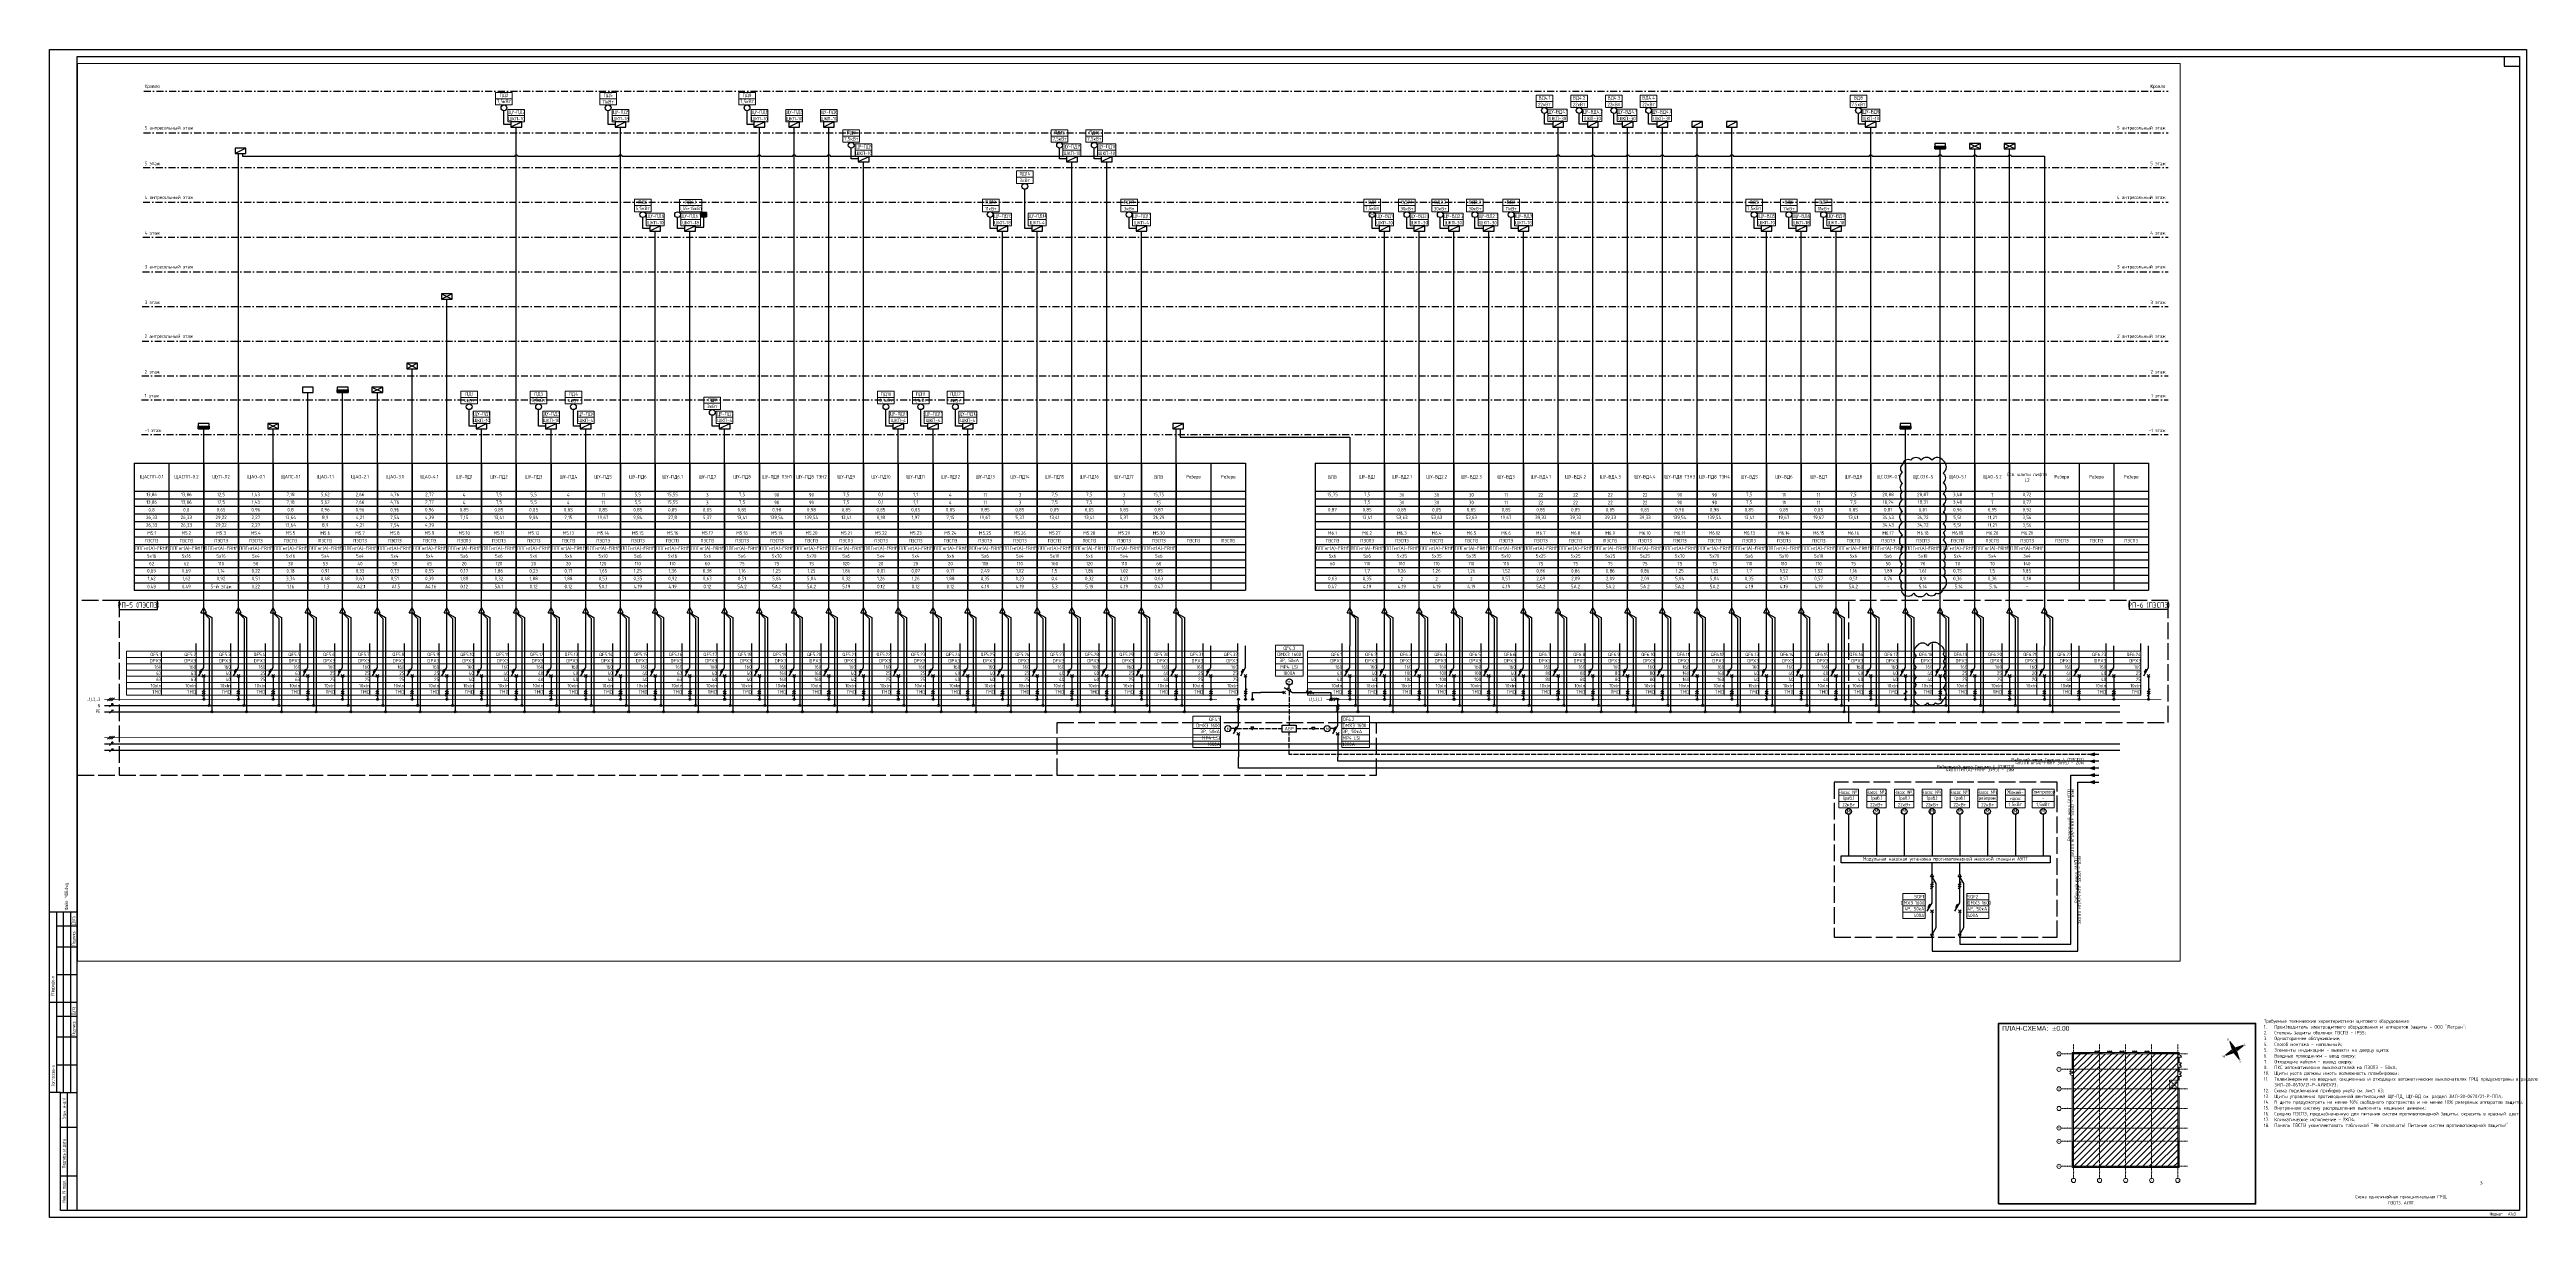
# Paper-space layout '3' of a CAD drawing. Header units: millimetres. Extents: x -294 to 1489, y -13 to 828.
# The model-space entities are those that its viewports show. They can reach past a viewport. Long polylines and large blocks are cut down to what shows.
import ezdxf
from ezdxf.enums import TextEntityAlignment as Align

# ---------------------------------------------------------------- set-up
doc = ezdxf.new("R2010")
doc.units = ezdxf.units.MM
doc.header["$MEASUREMENT"] = 0
for name, pattern in [('ACAD_ISO02W100', [15, 12, -3]), ('ZS_TB_EX_V$$0$Невидимая', [391.222223, 282.222223, -109]), ('ZS_TB_EX_V$$0$Штриховая', [564.444447, 282.222223, -282.222223]), ('ZS_TB_EX_V$$0$Штрихпунктирная', [670.277762, 352.777767, -176.388884, 0, -141.111112]), ('Штрихпунктирная 5 х 2 мм', [9, 5, -2, 0, -2])]:
    doc.linetypes.add(name, pattern=pattern)
doc.layers.get('Defpoints').update_dxf_attribs({"color": 6})
for name, color, linetype in [('ACM 0.05mm', 1, 'Continuous'), ('ACM 0.35mm', 5, 'Continuous'), ('ACM Text', 7, 'Continuous'), ('EM_Противопожарные устройства', 1, 'Continuous'), ('EM_Схема L', 7, 'Continuous'), ('EM_Схема N', 4, 'Continuous'), ('EM_Схема PE', 4, 'Continuous'), ('EM_Щиты противопожарных систем', 1, 'Continuous'), ('IKEA Borders thick', 7, 'Continuous'), ('IKEA Frame', 7, 'Continuous'), ('IKEA Text Ru', 7, 'Continuous'), ('IKEA Title block thick', 7, 'Continuous'), ('IKEA Title block thin', 8, 'Continuous'), ('ZS_TB_EX_V$$0$ARCHICAD Doors', 7, 'Continuous'), ('ZS_TB_EX_V$$0$ZS_NORT_STAR', 7, 'Continuous'), ('ZS_TB_EX_V$$0$ZS_NORT_T18001', 7, 'Continuous'), ('ZS_TB_EX_V$$0$Конструктив - Балки', 7, 'Continuous'), ('ZS_TB_EX_V$$0$Конструктив - Стены Несущие', 7, 'Continuous'), ('ZS_TB_EX_V$$0$Элемент Модели - Оси', 7, 'Continuous')]:
    doc.layers.add(name, color=color, linetype=linetype)
for name, color, linetype, lineweight in [('MK3-ALL-FORMAT', 7, 'Continuous', 30), ('ZS_TB_EX_V$$0$2D - Общий_Pen_No__1', 7, 'Continuous', 5), ('ZS_TB_EX_V$$0$ARCHICAD Doors_Pen_No__1', 7, 'Continuous', 5), ('ZS_TB_EX_V$$0$SK1', 7, 'Continuous', 18), ('ZS_TB_EX_V$$0$ZS_STDL_FRAME', 4, 'Continuous', 25), ('ZS_TB_EX_V$$0$ZS_STDL_T35', 7, 'Continuous', 35), ('ZS_TB_EX_V$$0$Конструктив - Балки_Pen_No__1', 7, 'Continuous', 5), ('ZS_TB_EX_V$$0$Конструктив - Стены Несущие_Pen_No__1', 7, 'Continuous', 5), ('ZS_TB_EX_V$$0$Элемент Модели - Оси_Pen_No__1', 7, 'Continuous', 5)]:
    doc.layers.add(name, color=color, linetype=linetype, lineweight=lineweight)
doc.layers.add('ZS_TB_EX_V$$0$ARCHICAD Doors_Pen_No__81', color=7, linetype='Continuous', lineweight=20, true_color=0x6a6a6a)
doc.layers.add('ZS_TB_EX_V$$0$Конструктив - Стены Несущие_Pen_No__81', color=7, linetype='Continuous', lineweight=20, true_color=0x6a6a6a)
doc.styles.add('ACM_1', font='isocpeur.ttf', dxfattribs={"width": 0.9})
doc.styles.add('EOM', font='isocpeur.ttf', dxfattribs={"width": 0.85})
doc.styles.add('IKEA_TEXT_STYLE', font='simplex.shx', dxfattribs={"width": 0.65})
doc.styles.add('IKEA_TEXT_STYLE_1', font='simplex.shx', dxfattribs={"width": 0.65})
doc.styles.add('MK3_Stamp_Arial_Narrow', font='ARIALN.TTF')
doc.styles.get("Standard").update_dxf_attribs({"font": 'arial.ttf'})
doc.styles.add('ZS_TB_EX_V$$0$GENERATED_STYLE_2', font='GOST_Common.ttf')
doc.styles.add('ZS_TB_EX_V$$0$RomanS', font='romans.shx')
doc.styles.add('ZS_TB_EX_V$$0$Standard', font='romans.shx', dxfattribs={"width": 0.75})
doc.styles.add('Надписи', font='isocpeur.ttf', dxfattribs={"width": 0.85})
doc.linetypes.add('Provod_NN', pattern='A,0.5,-0.2,[" / ",Standard,S=0.1,R=0,X=-0.1,Y=-0.05],-0.2', length=0.9)

# ---------------------------------------------------------------- blocks, each defined once
blk = doc.blocks.new('*U18')
blk.add_lwpolyline([(-1775, 155), (-1763, 155)])
at = {"layer": 'IKEA Borders thick'}
for points in [[(-1783, 841), (0, 841), (0, 0), (-1783, 0)], [(-1763, 836), (-5, 836), (-5, 5), (-1763, 5)]]:
    blk.add_lwpolyline(points, close=True, dxfattribs=at)
blk.add_lwpolyline([(-16, 836), (-16, 829), (-5, 829)], dxfattribs=at)
at = {"layer": 'IKEA Title block thick'}
for points in [[(-1783, 220), (-1763, 220)], [(-1778, 220), (-1778, 155)], [(-1778, 210), (-1763, 210)], [(-1778, 195), (-1763, 195)], [(-1778, 175), (-1763, 175)], [(-1778, 155), (-1778, 90)], [(-1778, 145), (-1763, 145)], [(-1778, 130), (-1763, 130)], [(-1778, 110), (-1763, 110)], [(-1763, 5), (-1775, 5), (-1775, 90), (-1763, 90)], [(-1770, 5), (-1770, 90)], [(-1775, 65), (-1763, 65)], [(-1775, 30), (-1763, 30)]]:
    blk.add_lwpolyline(points, dxfattribs=at)
at = {"layer": 'IKEA Title block thick', "ltscale": 100}
blk.add_lwpolyline([(-1775, 90), (-1783, 90), (-1783, 155), (-1763, 155)], dxfattribs=at)
at = {"layer": 'IKEA Title block thin'}
for points in [[(-1773, 155), (-1773, 220)], [(-1768, 220), (-1768, 155)], [(-1773, 90), (-1773, 155)], [(-1768, 155), (-1768, 90)]]:
    blk.add_lwpolyline(points, dxfattribs=at)
at = {"ltscale": 100, "insert": (-26.5, 0.6), "char_height": 2.5, "width": 12.665, "attachment_point": 7, "style": 'IKEA_TEXT_STYLE'}
blk.add_mtext('Формат', dxfattribs=at)
at = {"ltscale": 100, "style": 'IKEA_TEXT_STYLE', "width": 0.65, "flags": 12}
blk.add_attdef('ФОРМАТ', text='', height=2.5, dxfattribs=at).set_placement((-13.3, 0.6), align=Align.BOTTOM_LEFT)
at = {"layer": 'IKEA Text Ru', "char_height": 2.5, "attachment_point": 4, "rotation": 90, "style": 'IKEA_TEXT_STYLE'}
for s, insert, width in [('Файл: MDB.dwg', (-1770.5, 221.2), 75.789), ('Дата', (-1765.5, 210.7), 7.925), ('Подпись', (-1765.5, 195.7), 10.999), ('Утверждено', (-1780.5, 159.5), 28.472), ('Дата', (-1765.5, 145.7), 7.925), ('Подпись', (-1765.5, 130.7), 10.999), ('Согласовано', (-1780.5, 94.5), 28.472), ('Взам. инв.N', (-1772.5, 70.6), 24.797), ('Подпись и дата', (-1772.5, 35.6), 31.53), ('Инв. N подл.', (-1772.5, 10.6), 24.797)]:
    blk.add_mtext(s, dxfattribs=dict(at, insert=insert, width=width))
blk = doc.blocks.new('ZS_TB_EX_V$$0$NORTH_ST')
h = blk.add_hatch(color=256)
h.paths.add_polyline_path([(0, 0), (0, -14.3), (2.2, -2.2)])
h.paths.add_polyline_path([(0, 0), (14.3, 0), (2.2, 2.2)])
h.paths.add_polyline_path([(0, 14.3), (-2.2, 2.2), (0, 0)])
h.paths.add_polyline_path([(-2.2, -2.2), (0, 0), (-14.3, 0)])
for p, q in [((-2.2, 2.2), (-14.3, 0)), ((-14.3, 0), (14.3, 0)), ((-14.3, 0), (-2.2, -2.2)), ((0, 14.3), (-2.2, 2.2)), ((-2.2, -2.2), (2.2, 2.2)), ((-2.2, 2.2), (2.2, -2.2)), ((0, 14.3), (0, -14.3)), ((2.2, 2.2), (0, 14.3)), ((14.3, 0), (2.2, 2.2)), ((-2.2, -2.2), (0, -14.3)), ((0, -14.3), (2.2, -2.2)), ((2.2, -2.2), (14.3, 0))]:
    blk.add_line(p, q)
at = {"layer": 'ZS_TB_EX_V$$0$ZS_NORT_T18001', "style": 'ZS_TB_EX_V$$0$Standard'}
for tag, p in [('WEST', (-17.5, 0)), ('NORTH', (0, 17.5)), ('EAST', (17.5, 0)), ('SOUTH', (0, -17.5))]:
    blk.add_attdef(tag, text='', height=3.5, dxfattribs=at).set_placement(p, align=Align.MIDDLE_CENTER)
blk = doc.blocks.new('ZS_TB_EX_V$$0$Sliding Folding Multipanel Door 22[18]')
at = {"layer": 'ZS_TB_EX_V$$0$ARCHICAD Doors_Pen_No__81', "linetype": 'Continuous', "lineweight": 20, "true_color": 0x6a6a6a}
for points in [[(-352630, -559673), (-352590, -559673), (-352590, -559558), (-352630, -559558)], [(-350035, -559558), (-349989, -559580), (-349641, -558838), (-349686, -558816)], [(-349595, -558816), (-349641, -558838), (-349292, -559580), (-349247, -559558)], [(-349247, -559558), (-349201, -559580), (-348852, -558838), (-348898, -558816)], [(-348807, -558816), (-348852, -558838), (-348504, -559580), (-348458, -559558)], [(-348458, -559558), (-348413, -559580), (-348064, -558838), (-348110, -558816)], [(-348019, -558816), (-348064, -558838), (-347716, -559580), (-347670, -559558)], [(-347670, -559673), (-347630, -559673), (-347630, -559558), (-347670, -559558)]]:
    blk.add_hatch(color=251, dxfattribs=at).paths.add_polyline_path(points)
at = {"layer": 'ZS_TB_EX_V$$0$ARCHICAD Doors_Pen_No__1', "color": 7, "linetype": 'Continuous', "lineweight": 5}
for p, q in [((-352630, -559673), (-352630, -559558)), ((-352630, -559558), (-352590, -559558)), ((-352630, -559558), (-352630, -559673)), ((-352630, -559558), (-352630, -559673)), ((-352590, -559673), (-352630, -559673)), ((-352630, -559673), (-352630, -560158)), ((-352590, -559558), (-352590, -559673)), ((-350035, -559558), (-349686, -558816)), ((-349989, -559580), (-350035, -559558)), ((-349641, -558838), (-349989, -559580)), ((-349686, -558816), (-349641, -558838)), ((-349641, -558838), (-349595, -558816)), ((-349292, -559580), (-349641, -558838)), ((-349595, -558816), (-349247, -559558)), ((-349247, -559558), (-349292, -559580)), ((-349247, -559558), (-348898, -558816)), ((-349201, -559580), (-349247, -559558)), ((-348852, -558838), (-349201, -559580)), ((-348898, -558816), (-348852, -558838)), ((-348852, -558838), (-348807, -558816)), ((-348504, -559580), (-348852, -558838)), ((-348807, -558816), (-348458, -559558)), ((-348458, -559558), (-348504, -559580)), ((-348458, -559558), (-348110, -558816)), ((-348413, -559580), (-348458, -559558)), ((-348064, -558838), (-348413, -559580)), ((-348110, -558816), (-348064, -558838)), ((-348064, -558838), (-348019, -558816)), ((-347716, -559580), (-348064, -558838)), ((-348019, -558816), (-347670, -559558)), ((-347670, -559558), (-347716, -559580)), ((-347670, -559673), (-347670, -559558)), ((-347670, -559558), (-347630, -559558)), ((-347630, -559673), (-347670, -559673)), ((-347630, -559558), (-347630, -559673)), ((-347630, -559558), (-347630, -559673)), ((-347630, -559558), (-347630, -559673)), ((-347630, -559673), (-347630, -560158))]:
    blk.add_line(p, q, dxfattribs=at)
blk = doc.blocks.new('ZS_TB_EX_V$$0$Sliding Folding Multipanel Door 22[19]')
at = {"layer": 'ZS_TB_EX_V$$0$ARCHICAD Doors_Pen_No__81', "linetype": 'Continuous', "lineweight": 20, "true_color": 0x6a6a6a}
for points in [[(-346630, -559673), (-346590, -559673), (-346590, -559558), (-346630, -559558)], [(-344035, -559558), (-343989, -559580), (-343641, -558838), (-343686, -558816)], [(-343595, -558816), (-343641, -558838), (-343292, -559580), (-343247, -559558)], [(-343247, -559558), (-343201, -559580), (-342852, -558838), (-342898, -558816)], [(-342807, -558816), (-342852, -558838), (-342504, -559580), (-342458, -559558)], [(-342458, -559558), (-342413, -559580), (-342064, -558838), (-342110, -558816)], [(-342019, -558816), (-342064, -558838), (-341716, -559580), (-341670, -559558)], [(-341670, -559673), (-341630, -559673), (-341630, -559558), (-341670, -559558)]]:
    blk.add_hatch(color=251, dxfattribs=at).paths.add_polyline_path(points)
at = {"layer": 'ZS_TB_EX_V$$0$ARCHICAD Doors_Pen_No__1', "color": 7, "linetype": 'Continuous', "lineweight": 5}
for p, q in [((-346630, -559673), (-346630, -559558)), ((-346630, -559558), (-346590, -559558)), ((-346630, -559558), (-346630, -559673)), ((-346630, -559558), (-346630, -559673)), ((-346590, -559673), (-346630, -559673)), ((-346630, -559673), (-346630, -560158)), ((-346590, -559558), (-346590, -559673)), ((-344035, -559558), (-343686, -558816)), ((-343989, -559580), (-344035, -559558)), ((-343641, -558838), (-343989, -559580)), ((-343686, -558816), (-343641, -558838)), ((-343641, -558838), (-343595, -558816)), ((-343292, -559580), (-343641, -558838)), ((-343595, -558816), (-343247, -559558)), ((-343247, -559558), (-343292, -559580)), ((-343247, -559558), (-342898, -558816)), ((-343201, -559580), (-343247, -559558)), ((-342852, -558838), (-343201, -559580)), ((-342898, -558816), (-342852, -558838)), ((-342852, -558838), (-342807, -558816)), ((-342504, -559580), (-342852, -558838)), ((-342807, -558816), (-342458, -559558)), ((-342458, -559558), (-342504, -559580)), ((-342458, -559558), (-342110, -558816)), ((-342413, -559580), (-342458, -559558)), ((-342064, -558838), (-342413, -559580)), ((-342110, -558816), (-342064, -558838)), ((-342064, -558838), (-342019, -558816)), ((-341716, -559580), (-342064, -558838)), ((-342019, -558816), (-341670, -559558)), ((-341670, -559558), (-341716, -559580)), ((-341670, -559673), (-341670, -559558)), ((-341670, -559558), (-341630, -559558)), ((-341630, -559673), (-341670, -559673)), ((-341630, -559558), (-341630, -559673)), ((-341630, -559558), (-341630, -559673)), ((-341630, -559558), (-341630, -559673)), ((-341630, -559673), (-341630, -560158))]:
    blk.add_line(p, q, dxfattribs=at)
blk = doc.blocks.new('ZS_TB_EX_V$$0$Sliding Folding Multipanel Door 22[20]')
at = {"layer": 'ZS_TB_EX_V$$0$ARCHICAD Doors_Pen_No__81', "linetype": 'Continuous', "lineweight": 20, "true_color": 0x6a6a6a}
for points in [[(-340630, -559673), (-340590, -559673), (-340590, -559558), (-340630, -559558)], [(-338035, -559558), (-337989, -559580), (-337641, -558838), (-337686, -558816)], [(-337595, -558816), (-337641, -558838), (-337292, -559580), (-337247, -559558)], [(-337247, -559558), (-337201, -559580), (-336852, -558838), (-336898, -558816)], [(-336807, -558816), (-336852, -558838), (-336504, -559580), (-336458, -559558)], [(-336458, -559558), (-336413, -559580), (-336064, -558838), (-336110, -558816)], [(-336019, -558816), (-336064, -558838), (-335716, -559580), (-335670, -559558)], [(-335670, -559673), (-335630, -559673), (-335630, -559558), (-335670, -559558)]]:
    blk.add_hatch(color=251, dxfattribs=at).paths.add_polyline_path(points)
at = {"layer": 'ZS_TB_EX_V$$0$ARCHICAD Doors_Pen_No__1', "color": 7, "linetype": 'Continuous', "lineweight": 5}
for p, q in [((-340630, -559673), (-340630, -559558)), ((-340630, -559558), (-340590, -559558)), ((-340630, -559558), (-340630, -559673)), ((-340630, -559558), (-340630, -559673)), ((-340590, -559673), (-340630, -559673)), ((-340630, -559673), (-340630, -560158)), ((-340590, -559558), (-340590, -559673)), ((-338035, -559558), (-337686, -558816)), ((-337989, -559580), (-338035, -559558)), ((-337641, -558838), (-337989, -559580)), ((-337686, -558816), (-337641, -558838)), ((-337641, -558838), (-337595, -558816)), ((-337292, -559580), (-337641, -558838)), ((-337595, -558816), (-337247, -559558)), ((-337247, -559558), (-337292, -559580)), ((-337247, -559558), (-336898, -558816)), ((-337201, -559580), (-337247, -559558)), ((-336852, -558838), (-337201, -559580)), ((-336898, -558816), (-336852, -558838)), ((-336852, -558838), (-336807, -558816)), ((-336504, -559580), (-336852, -558838)), ((-336807, -558816), (-336458, -559558)), ((-336458, -559558), (-336504, -559580)), ((-336458, -559558), (-336110, -558816)), ((-336413, -559580), (-336458, -559558)), ((-336064, -558838), (-336413, -559580)), ((-336110, -558816), (-336064, -558838)), ((-336064, -558838), (-336019, -558816)), ((-335716, -559580), (-336064, -558838)), ((-336019, -558816), (-335670, -559558)), ((-335670, -559558), (-335716, -559580)), ((-335670, -559673), (-335670, -559558)), ((-335670, -559558), (-335630, -559558)), ((-335630, -559673), (-335670, -559673)), ((-335630, -559558), (-335630, -559673)), ((-335630, -559558), (-335630, -559673)), ((-335630, -559558), (-335630, -559673)), ((-335630, -559673), (-335630, -560158))]:
    blk.add_line(p, q, dxfattribs=at)
blk = doc.blocks.new('ZS_TB_EX_V$$0$Sliding Folding Multipanel Door 22[21]')
at = {"layer": 'ZS_TB_EX_V$$0$ARCHICAD Doors_Pen_No__81', "linetype": 'Continuous', "lineweight": 20, "true_color": 0x6a6a6a}
for points in [[(-358630, -559673), (-358590, -559673), (-358590, -559558), (-358630, -559558)], [(-356035, -559558), (-355989, -559580), (-355641, -558838), (-355686, -558816)], [(-355595, -558816), (-355641, -558838), (-355292, -559580), (-355247, -559558)], [(-355247, -559558), (-355201, -559580), (-354852, -558838), (-354898, -558816)], [(-354807, -558816), (-354852, -558838), (-354504, -559580), (-354458, -559558)], [(-354458, -559558), (-354413, -559580), (-354064, -558838), (-354110, -558816)], [(-354019, -558816), (-354064, -558838), (-353716, -559580), (-353670, -559558)], [(-353670, -559673), (-353630, -559673), (-353630, -559558), (-353670, -559558)]]:
    blk.add_hatch(color=251, dxfattribs=at).paths.add_polyline_path(points)
at = {"layer": 'ZS_TB_EX_V$$0$ARCHICAD Doors_Pen_No__1', "color": 7, "linetype": 'Continuous', "lineweight": 5}
for p, q in [((-358630, -559673), (-358630, -559558)), ((-358630, -559558), (-358590, -559558)), ((-358630, -559558), (-358630, -559673)), ((-358630, -559558), (-358630, -559673)), ((-358590, -559673), (-358630, -559673)), ((-358630, -559673), (-358630, -560158)), ((-358590, -559558), (-358590, -559673)), ((-356035, -559558), (-355686, -558816)), ((-355989, -559580), (-356035, -559558)), ((-355641, -558838), (-355989, -559580)), ((-355686, -558816), (-355641, -558838)), ((-355641, -558838), (-355595, -558816)), ((-355292, -559580), (-355641, -558838)), ((-355595, -558816), (-355247, -559558)), ((-355247, -559558), (-355292, -559580)), ((-355247, -559558), (-354898, -558816)), ((-355201, -559580), (-355247, -559558)), ((-354852, -558838), (-355201, -559580)), ((-354898, -558816), (-354852, -558838)), ((-354852, -558838), (-354807, -558816)), ((-354504, -559580), (-354852, -558838)), ((-354807, -558816), (-354458, -559558)), ((-354458, -559558), (-354504, -559580)), ((-354458, -559558), (-354110, -558816)), ((-354413, -559580), (-354458, -559558)), ((-354064, -558838), (-354413, -559580)), ((-354110, -558816), (-354064, -558838)), ((-354064, -558838), (-354019, -558816)), ((-353716, -559580), (-354064, -558838)), ((-354019, -558816), (-353670, -559558)), ((-353670, -559558), (-353716, -559580)), ((-353670, -559673), (-353670, -559558)), ((-353670, -559558), (-353630, -559558)), ((-353630, -559673), (-353670, -559673)), ((-353630, -559558), (-353630, -559673)), ((-353630, -559558), (-353630, -559673)), ((-353630, -559558), (-353630, -559673)), ((-353630, -559673), (-353630, -560158))]:
    blk.add_line(p, q, dxfattribs=at)
blk = doc.blocks.new('ZS_TB_EX_V$$0$Sliding Folding Multipanel Door 22[22]')
at = {"layer": 'ZS_TB_EX_V$$0$ARCHICAD Doors_Pen_No__81', "linetype": 'Continuous', "lineweight": 20, "true_color": 0x6a6a6a}
for points in [[(-364630, -559673), (-364590, -559673), (-364590, -559558), (-364630, -559558)], [(-362035, -559558), (-361989, -559580), (-361641, -558838), (-361686, -558816)], [(-361595, -558816), (-361641, -558838), (-361292, -559580), (-361247, -559558)], [(-361247, -559558), (-361201, -559580), (-360852, -558838), (-360898, -558816)], [(-360807, -558816), (-360852, -558838), (-360504, -559580), (-360458, -559558)], [(-360458, -559558), (-360413, -559580), (-360064, -558838), (-360110, -558816)], [(-360019, -558816), (-360064, -558838), (-359716, -559580), (-359670, -559558)], [(-359670, -559673), (-359630, -559673), (-359630, -559558), (-359670, -559558)]]:
    blk.add_hatch(color=251, dxfattribs=at).paths.add_polyline_path(points)
at = {"layer": 'ZS_TB_EX_V$$0$ARCHICAD Doors_Pen_No__1', "color": 7, "linetype": 'Continuous', "lineweight": 5}
for p, q in [((-364630, -559673), (-364630, -559558)), ((-364630, -559558), (-364590, -559558)), ((-364630, -559558), (-364630, -559673)), ((-364630, -559558), (-364630, -559673)), ((-364590, -559673), (-364630, -559673)), ((-364630, -559673), (-364630, -560158)), ((-364590, -559558), (-364590, -559673)), ((-362035, -559558), (-361686, -558816)), ((-361989, -559580), (-362035, -559558)), ((-361641, -558838), (-361989, -559580)), ((-361686, -558816), (-361641, -558838)), ((-361641, -558838), (-361595, -558816)), ((-361292, -559580), (-361641, -558838)), ((-361595, -558816), (-361247, -559558)), ((-361247, -559558), (-361292, -559580)), ((-361247, -559558), (-360898, -558816)), ((-361201, -559580), (-361247, -559558)), ((-360852, -558838), (-361201, -559580)), ((-360898, -558816), (-360852, -558838)), ((-360852, -558838), (-360807, -558816)), ((-360504, -559580), (-360852, -558838)), ((-360807, -558816), (-360458, -559558)), ((-360458, -559558), (-360504, -559580)), ((-360458, -559558), (-360110, -558816)), ((-360413, -559580), (-360458, -559558)), ((-360064, -558838), (-360413, -559580)), ((-360110, -558816), (-360064, -558838)), ((-360064, -558838), (-360019, -558816)), ((-359716, -559580), (-360064, -558838)), ((-360019, -558816), (-359670, -559558)), ((-359670, -559558), (-359716, -559580)), ((-359670, -559673), (-359670, -559558)), ((-359670, -559558), (-359630, -559558)), ((-359630, -559673), (-359670, -559673)), ((-359630, -559558), (-359630, -559673)), ((-359630, -559558), (-359630, -559673)), ((-359630, -559558), (-359630, -559673)), ((-359630, -559673), (-359630, -560158))]:
    blk.add_line(p, q, dxfattribs=at)
blk = doc.blocks.new('ZS_TB_EX_V$$0$Wall_32', base_point=(-321730, -559758))
at = {"layer": 'ZS_TB_EX_V$$0$Конструктив - Стены Несущие_Pen_No__81', "linetype": 'Continuous', "lineweight": 20, "true_color": 0x6a6a6a}
for points in [[(-372730, -559558), (-372130, -560158), (-372130, -559558)], [(-372730, -560158), (-372130, -560158), (-372730, -559558)], [(-372130, -559558), (-372130, -560158), (-364630, -560158), (-364630, -559558)], [(-358630, -559558), (-359630, -559558), (-359630, -560158), (-358630, -560158)], [(-352630, -559558), (-353630, -559558), (-353630, -560158), (-352630, -560158)], [(-347630, -559558), (-347630, -560158), (-346630, -560158), (-346630, -559558)], [(-341630, -559558), (-341630, -560158), (-340630, -560158), (-340630, -559558)], [(-322130, -559558), (-335630, -559558), (-335630, -560158), (-322130, -560158)], [(-322130, -559558), (-322130, -560158), (-321530, -559558)], [(-322130, -560158), (-321530, -560158), (-321530, -559558)]]:
    blk.add_hatch(color=251, dxfattribs=at).paths.add_polyline_path(points)
at = {"layer": 'ZS_TB_EX_V$$0$Конструктив - Стены Несущие_Pen_No__1', "color": 7, "linetype": 'Continuous', "lineweight": 5}
for p, q in [((-364630, -559558), (-364630, -559673)), ((-364630, -559673), (-364630, -560158)), ((-359630, -559558), (-359630, -559673)), ((-359630, -559673), (-359630, -560158)), ((-358630, -559558), (-358630, -559673)), ((-358630, -559673), (-358630, -560158)), ((-353630, -559558), (-353630, -559673)), ((-353630, -559673), (-353630, -560158)), ((-352630, -559558), (-352630, -559673)), ((-352630, -559673), (-352630, -560158)), ((-347630, -559558), (-347630, -559673)), ((-347630, -559673), (-347630, -560158)), ((-346630, -559558), (-346630, -559673)), ((-346630, -559673), (-346630, -560158)), ((-341630, -559558), (-341630, -559673)), ((-341630, -559673), (-341630, -560158)), ((-340630, -559558), (-340630, -559673)), ((-340630, -559673), (-340630, -560158)), ((-335630, -559558), (-335630, -559673)), ((-335630, -559673), (-335630, -560158))]:
    blk.add_line(p, q, dxfattribs=at)
at = {"layer": 'ZS_TB_EX_V$$0$Конструктив - Стены Несущие_Pen_No__1', "color": 7, "linetype": 'Continuous', "lineweight": 5, "flags": 128}
for points in [[(-364630, -559558), (-372730, -559558)], [(-372730, -559558), (-372730, -560158)], [(-372130, -560158), (-364630, -560158)], [(-358630, -559558), (-359630, -559558)], [(-359630, -560158), (-358630, -560158)], [(-352630, -559558), (-353630, -559558)], [(-353630, -560158), (-352630, -560158)], [(-346630, -559558), (-347630, -559558)], [(-347630, -560158), (-346630, -560158)], [(-340630, -559558), (-341630, -559558)], [(-341630, -560158), (-340630, -560158)], [(-321530, -559558), (-335630, -559558)], [(-335630, -560158), (-322130, -560158)], [(-321530, -559558), (-321530, -560158)]]:
    blk.add_lwpolyline(points, dxfattribs=at)
at = {"layer": 'ZS_TB_EX_V$$0$ARCHICAD Doors', "color": 7, "linetype": 'Continuous', "lineweight": 5}
for name in ['ZS_TB_EX_V$$0$Sliding Folding Multipanel Door 22[22]', 'ZS_TB_EX_V$$0$Sliding Folding Multipanel Door 22[21]', 'ZS_TB_EX_V$$0$Sliding Folding Multipanel Door 22[18]', 'ZS_TB_EX_V$$0$Sliding Folding Multipanel Door 22[19]', 'ZS_TB_EX_V$$0$Sliding Folding Multipanel Door 22[20]']:
    blk.add_blockref(name, (0, 0), dxfattribs=at)
blk = doc.blocks.new('ZS_TB_EX_V$$0$Door 22[23]')
at = {"layer": 'ZS_TB_EX_V$$0$ARCHICAD Doors_Pen_No__81', "linetype": 'Continuous', "lineweight": 20, "true_color": 0x6a6a6a}
for points in [[(-372615, -567708), (-372730, -567708), (-372730, -567748), (-372615, -567748)], [(-372730, -568908), (-372615, -568908), (-372615, -568868), (-372730, -568868)]]:
    blk.add_hatch(color=251, dxfattribs=at).paths.add_polyline_path(points)
at = {"layer": 'ZS_TB_EX_V$$0$ARCHICAD Doors_Pen_No__1', "color": 7, "linetype": 'Continuous', "lineweight": 5}
for p, q in [((-372730, -568868), (-373850, -568868)), ((-372730, -567708), (-372730, -567671)), ((-372730, -567708), (-372730, -567671)), ((-372730, -567748), (-372730, -567708)), ((-372730, -567708), (-372615, -567708)), ((-372730, -567708), (-372615, -567708)), ((-372730, -567708), (-372615, -567708)), ((-372615, -567748), (-372730, -567748)), ((-372730, -568908), (-372730, -568868)), ((-372730, -568868), (-372615, -568868)), ((-372615, -568908), (-372730, -568908)), ((-372730, -568908), (-372615, -568908)), ((-372730, -568908), (-372615, -568908)), ((-372730, -568908), (-372730, -568945)), ((-372730, -568908), (-372730, -568945)), ((-372615, -567708), (-372615, -567748)), ((-372615, -567708), (-372130, -567708)), ((-372615, -567708), (-372130, -567708)), ((-372615, -568868), (-372615, -568908)), ((-372615, -568908), (-372130, -568908)), ((-372615, -568908), (-372130, -568908)), ((-372130, -567708), (-372130, -567671)), ((-372130, -567708), (-372130, -567671)), ((-372130, -568908), (-372130, -568945)), ((-372130, -568908), (-372130, -568945))]:
    blk.add_line(p, q, dxfattribs=at)
blk.add_arc((-372730, -568868), 1120, 90, 180, dxfattribs=at)
blk = doc.blocks.new('ZS_TB_EX_V$$0$Door 22[24]')
at = {"layer": 'ZS_TB_EX_V$$0$ARCHICAD Doors_Pen_No__81', "linetype": 'Continuous', "lineweight": 20, "true_color": 0x6a6a6a}
for points in [[(-372730, -569409), (-372730, -569449), (-372615, -569449), (-372615, -569409)], [(-372615, -570609), (-372615, -570569), (-372730, -570569), (-372730, -570609)]]:
    blk.add_hatch(color=251, dxfattribs=at).paths.add_polyline_path(points)
at = {"layer": 'ZS_TB_EX_V$$0$ARCHICAD Doors_Pen_No__1', "color": 7, "linetype": 'Continuous', "lineweight": 5}
for p, q in [((-372730, -569449), (-373850, -569449)), ((-372730, -569409), (-372730, -569372)), ((-372730, -569409), (-372730, -569372)), ((-372730, -569409), (-372730, -569449)), ((-372615, -569409), (-372730, -569409)), ((-372730, -569409), (-372615, -569409)), ((-372730, -569409), (-372615, -569409)), ((-372730, -569449), (-372615, -569449)), ((-372615, -569449), (-372615, -569409)), ((-372615, -569409), (-372130, -569409)), ((-372615, -569409), (-372130, -569409)), ((-372130, -569409), (-372130, -569372)), ((-372130, -569409), (-372130, -569372)), ((-372615, -570569), (-372730, -570569)), ((-372730, -570569), (-372730, -570609)), ((-372730, -570609), (-372615, -570609)), ((-372730, -570609), (-372615, -570609)), ((-372730, -570609), (-372615, -570609)), ((-372730, -570609), (-372730, -570646)), ((-372730, -570609), (-372730, -570646)), ((-372615, -570609), (-372615, -570569)), ((-372615, -570609), (-372130, -570609)), ((-372615, -570609), (-372130, -570609)), ((-372130, -570609), (-372130, -570646)), ((-372130, -570609), (-372130, -570646))]:
    blk.add_line(p, q, dxfattribs=at)
blk.add_arc((-372730, -569449), 1120, 180, 270, dxfattribs=at)
blk = doc.blocks.new('ZS_TB_EX_V$$0$Wall_33', base_point=(-372530, -559758))
at = {"layer": 'ZS_TB_EX_V$$0$Конструктив - Стены Несущие_Pen_No__81', "linetype": 'Continuous', "lineweight": 20, "true_color": 0x6a6a6a}
for points in [[(-372730, -560158), (-372730, -567708), (-372130, -567708), (-372130, -560158)], [(-372130, -568908), (-372730, -568908), (-372730, -569409), (-372130, -569409)], [(-372730, -602158), (-372130, -602158), (-372130, -570609), (-372730, -570609)], [(-372130, -602158), (-372730, -602158), (-372730, -602358)], [(-372130, -602158), (-372730, -602358), (-372130, -602358)]]:
    blk.add_hatch(color=251, dxfattribs=at).paths.add_polyline_path(points)
at = {"layer": 'ZS_TB_EX_V$$0$Конструктив - Стены Несущие_Pen_No__1', "color": 7, "linetype": 'Continuous', "lineweight": 5}
for p, q in [((-372730, -567708), (-372730, -567671)), ((-372730, -567708), (-372615, -567708)), ((-372730, -568908), (-372730, -568945)), ((-372730, -568908), (-372615, -568908)), ((-372730, -569409), (-372730, -569372)), ((-372730, -569409), (-372615, -569409)), ((-372615, -567708), (-372130, -567708)), ((-372615, -568908), (-372130, -568908)), ((-372615, -569409), (-372130, -569409)), ((-372130, -567708), (-372130, -567671)), ((-372130, -568908), (-372130, -568945)), ((-372130, -569409), (-372130, -569372)), ((-372730, -570609), (-372730, -570646)), ((-372730, -570609), (-372615, -570609)), ((-372615, -570609), (-372130, -570609)), ((-372130, -570609), (-372130, -570646))]:
    blk.add_line(p, q, dxfattribs=at)
at = {"layer": 'ZS_TB_EX_V$$0$Конструктив - Стены Несущие_Pen_No__1', "color": 7, "linetype": 'Continuous', "lineweight": 5, "flags": 128}
for points in [[(-372730, -560158), (-372730, -567708)], [(-372730, -568908), (-372730, -569409)], [(-372130, -563358), (-372130, -560158)], [(-372130, -565308), (-372130, -563608)], [(-372130, -567458), (-372130, -565508)], [(-372130, -567708), (-372130, -567658)], [(-372130, -569409), (-372130, -568908)], [(-372730, -570609), (-372730, -602358)], [(-372130, -602158), (-372130, -570609)], [(-372730, -602358), (-372130, -602358)]]:
    blk.add_lwpolyline(points, dxfattribs=at)
at = {"layer": 'ZS_TB_EX_V$$0$ARCHICAD Doors', "color": 7, "linetype": 'Continuous', "lineweight": 5}
for name in ['ZS_TB_EX_V$$0$Door 22[23]', 'ZS_TB_EX_V$$0$Door 22[24]']:
    blk.add_blockref(name, (0, 0), dxfattribs=at)
blk = doc.blocks.new('ZS_TB_EX_V$$0$Overhead Garage Door 22[25]')
at = {"layer": 'ZS_TB_EX_V$$0$ARCHICAD Doors_Pen_No__81', "linetype": 'Continuous', "lineweight": 20, "true_color": 0x6a6a6a}
for points in [[(-322230, -572819), (-322130, -572819), (-322130, -572769), (-322230, -572769)], [(-322130, -576599), (-322230, -576599), (-322230, -576649), (-322130, -576649)]]:
    blk.add_hatch(color=251, dxfattribs=at).paths.add_polyline_path(points)
at = {"layer": 'ZS_TB_EX_V$$0$ARCHICAD Doors_Pen_No__1', "color": 7, "linetype": 'ZS_TB_EX_V$$0$Штриховая', "lineweight": 5}
for p, q in [((-322170, -572819), (-326130, -572819)), ((-326130, -572819), (-326130, -576599)), ((-322170, -576599), (-326130, -572819)), ((-322170, -572819), (-326130, -576599)), ((-326130, -576599), (-322170, -576599))]:
    blk.add_line(p, q, dxfattribs=at)
at = {"layer": 'ZS_TB_EX_V$$0$ARCHICAD Doors_Pen_No__1', "color": 7, "linetype": 'Continuous', "lineweight": 5}
for p, q in [((-322230, -572819), (-322230, -572769)), ((-322230, -572769), (-322130, -572769)), ((-322130, -572819), (-322230, -572819)), ((-322230, -576649), (-322230, -576599)), ((-322230, -576599), (-322130, -576599)), ((-322130, -576649), (-322230, -576649)), ((-322130, -572769), (-322130, -572819)), ((-321530, -572809), (-322130, -572809)), ((-322130, -576599), (-322130, -572819)), ((-322130, -576599), (-322130, -576649)), ((-321530, -576609), (-322130, -576609))]:
    blk.add_line(p, q, dxfattribs=at)
blk = doc.blocks.new('ZS_TB_EX_V$$0$Double Door 22[26]')
at = {"layer": 'ZS_TB_EX_V$$0$ARCHICAD Doors_Pen_No__81', "linetype": 'Continuous', "lineweight": 20, "true_color": 0x6a6a6a}
for points in [[(-321645, -564408), (-321645, -564448), (-321530, -564448), (-321530, -564408)], [(-321530, -566608), (-321530, -566568), (-321645, -566568), (-321645, -566608)]]:
    blk.add_hatch(color=251, dxfattribs=at).paths.add_polyline_path(points)
at = {"layer": 'ZS_TB_EX_V$$0$ARCHICAD Doors_Pen_No__1', "color": 7, "linetype": 'Continuous', "lineweight": 5}
for p, q in [((-322130, -564408), (-322130, -564371)), ((-322130, -564408), (-322130, -564371)), ((-321645, -564408), (-322130, -564408)), ((-321645, -564408), (-322130, -564408)), ((-321645, -566608), (-322130, -566608)), ((-321645, -566608), (-322130, -566608)), ((-322130, -566608), (-322130, -566645)), ((-322130, -566608), (-322130, -566645)), ((-321645, -564408), (-321645, -564448)), ((-321530, -564408), (-321645, -564408)), ((-321530, -564408), (-321645, -564408)), ((-321530, -564408), (-321645, -564408)), ((-321645, -564448), (-321530, -564448)), ((-321530, -566568), (-321645, -566568)), ((-321645, -566568), (-321645, -566608)), ((-321645, -566608), (-321530, -566608)), ((-321530, -566608), (-321645, -566608)), ((-321530, -566608), (-321645, -566608)), ((-321530, -564408), (-321530, -564371)), ((-321530, -564408), (-321530, -564371)), ((-321530, -564448), (-321530, -564408)), ((-321530, -564448), (-320470, -564448)), ((-321530, -566608), (-321530, -566568)), ((-321530, -566568), (-320470, -566568)), ((-321530, -566608), (-321530, -566645)), ((-321530, -566608), (-321530, -566645))]:
    blk.add_line(p, q, dxfattribs=at)
for centre, start, end in [((-321530, -564448), 270, 0), ((-321530, -566568), 0, 90)]:
    blk.add_arc(centre, 1060, start, end, dxfattribs=at)
blk = doc.blocks.new('ZS_TB_EX_V$$0$Door 22[27]')
at = {"layer": 'ZS_TB_EX_V$$0$ARCHICAD Doors_Pen_No__81', "linetype": 'Continuous', "lineweight": 20, "true_color": 0x6a6a6a}
for points in [[(-321645, -560663), (-321645, -560703), (-321530, -560703), (-321530, -560663)], [(-321530, -561863), (-321530, -561823), (-321645, -561823), (-321645, -561863)]]:
    blk.add_hatch(color=251, dxfattribs=at).paths.add_polyline_path(points)
at = {"layer": 'ZS_TB_EX_V$$0$ARCHICAD Doors_Pen_No__1', "color": 7, "linetype": 'Continuous', "lineweight": 5}
for p, q in [((-322130, -560663), (-322130, -560626)), ((-322130, -560663), (-322130, -560626)), ((-321645, -560663), (-322130, -560663)), ((-321645, -560663), (-322130, -560663)), ((-321645, -561863), (-322130, -561863)), ((-321645, -561863), (-322130, -561863)), ((-322130, -561863), (-322130, -561900)), ((-322130, -561863), (-322130, -561900)), ((-321645, -560663), (-321645, -560703)), ((-321530, -560663), (-321645, -560663)), ((-321530, -560663), (-321645, -560663)), ((-321530, -560663), (-321645, -560663)), ((-321645, -560703), (-321530, -560703)), ((-321530, -561823), (-321645, -561823)), ((-321645, -561823), (-321645, -561863)), ((-321645, -561863), (-321530, -561863)), ((-321530, -561863), (-321645, -561863)), ((-321530, -561863), (-321645, -561863)), ((-321530, -560663), (-321530, -560626)), ((-321530, -560663), (-321530, -560626)), ((-321530, -560703), (-321530, -560663)), ((-321530, -561863), (-321530, -561823)), ((-321530, -561823), (-320410, -561823)), ((-321530, -561863), (-321530, -561900)), ((-321530, -561863), (-321530, -561900))]:
    blk.add_line(p, q, dxfattribs=at)
blk.add_arc((-321530, -561823), 1120, 0, 90, dxfattribs=at)
blk = doc.blocks.new('ZS_TB_EX_V$$0$Double Door 22[28]')
at = {"layer": 'ZS_TB_EX_V$$0$ARCHICAD Doors_Pen_No__81', "linetype": 'Continuous', "lineweight": 20, "true_color": 0x6a6a6a}
for points in [[(-321645, -568858), (-321645, -568898), (-321530, -568898), (-321530, -568858)], [(-321530, -571058), (-321530, -571018), (-321645, -571018), (-321645, -571058)]]:
    blk.add_hatch(color=251, dxfattribs=at).paths.add_polyline_path(points)
at = {"layer": 'ZS_TB_EX_V$$0$ARCHICAD Doors_Pen_No__1', "color": 7, "linetype": 'Continuous', "lineweight": 5}
for p, q in [((-322130, -568858), (-322130, -568821)), ((-322130, -568858), (-322130, -568821)), ((-321645, -568858), (-322130, -568858)), ((-321645, -568858), (-322130, -568858)), ((-321645, -568858), (-321645, -568898)), ((-321530, -568858), (-321645, -568858)), ((-321530, -568858), (-321645, -568858)), ((-321530, -568858), (-321645, -568858)), ((-321645, -568898), (-321530, -568898)), ((-321530, -568858), (-321530, -568821)), ((-321530, -568858), (-321530, -568821)), ((-321530, -568898), (-321530, -568858)), ((-321530, -568898), (-320470, -568898)), ((-321645, -571058), (-322130, -571058)), ((-321645, -571058), (-322130, -571058)), ((-322130, -571058), (-322130, -571095)), ((-322130, -571058), (-322130, -571095)), ((-321530, -571018), (-321645, -571018)), ((-321645, -571018), (-321645, -571058)), ((-321645, -571058), (-321530, -571058)), ((-321530, -571058), (-321645, -571058)), ((-321530, -571058), (-321645, -571058)), ((-321530, -571058), (-321530, -571018)), ((-321530, -571018), (-320470, -571018)), ((-321530, -571058), (-321530, -571095)), ((-321530, -571058), (-321530, -571095))]:
    blk.add_line(p, q, dxfattribs=at)
for centre, start, end in [((-321530, -568898), 270, 0), ((-321530, -571018), 0, 90)]:
    blk.add_arc(centre, 1060, start, end, dxfattribs=at)
blk = doc.blocks.new('ZS_TB_EX_V$$0$Wall_34', base_point=(-321730, -602358))
at = {"layer": 'ZS_TB_EX_V$$0$Конструктив - Стены Несущие_Pen_No__81', "linetype": 'Continuous', "lineweight": 20, "true_color": 0x6a6a6a}
for points in [[(-322130, -560158), (-322130, -560663), (-321530, -560663), (-321530, -560158)], [(-322130, -564408), (-321530, -564408), (-321530, -561863), (-322130, -561863)], [(-321530, -566608), (-322130, -566608), (-322130, -568858), (-321530, -568858)], [(-322130, -572809), (-321530, -572809), (-321530, -571058), (-322130, -571058)], [(-322130, -602358), (-321530, -602358), (-321530, -576609), (-322130, -576609)]]:
    blk.add_hatch(color=251, dxfattribs=at).paths.add_polyline_path(points)
at = {"layer": 'ZS_TB_EX_V$$0$Конструктив - Стены Несущие_Pen_No__1', "color": 7, "linetype": 'Continuous', "lineweight": 5}
for p, q in [((-322130, -560663), (-322130, -560626)), ((-321645, -560663), (-322130, -560663)), ((-322130, -561863), (-322130, -561900)), ((-321645, -561863), (-322130, -561863)), ((-322130, -564408), (-322130, -564371)), ((-321645, -564408), (-322130, -564408)), ((-322130, -566608), (-322130, -566645)), ((-321645, -566608), (-322130, -566608)), ((-322130, -568858), (-322130, -568821)), ((-321645, -568858), (-322130, -568858)), ((-321530, -560663), (-321645, -560663)), ((-321530, -561863), (-321645, -561863)), ((-321530, -564408), (-321645, -564408)), ((-321530, -566608), (-321645, -566608)), ((-321530, -568858), (-321645, -568858)), ((-321530, -560663), (-321530, -560626)), ((-321530, -561863), (-321530, -561900)), ((-321530, -564408), (-321530, -564371)), ((-321530, -566608), (-321530, -566645)), ((-321530, -568858), (-321530, -568821)), ((-322130, -571058), (-322130, -571095)), ((-321645, -571058), (-322130, -571058)), ((-321530, -572809), (-322130, -572809)), ((-321530, -576609), (-322130, -576609)), ((-321530, -571058), (-321645, -571058)), ((-321530, -571058), (-321530, -571095))]:
    blk.add_line(p, q, dxfattribs=at)
at = {"layer": 'ZS_TB_EX_V$$0$Конструктив - Стены Несущие_Pen_No__1', "color": 7, "linetype": 'Continuous', "lineweight": 5, "flags": 128}
for points in [[(-322130, -560158), (-322130, -560663)], [(-322130, -561863), (-322130, -564408)], [(-322130, -566608), (-322130, -567458)], [(-322130, -567658), (-322130, -568858)], [(-321530, -560663), (-321530, -560158)], [(-321530, -564408), (-321530, -561863)], [(-321530, -568858), (-321530, -566608)], [(-322130, -571058), (-322130, -572259)], [(-322130, -572459), (-322130, -572809)], [(-322130, -576609), (-322130, -576958)], [(-322130, -577158), (-322130, -602358)], [(-321530, -572809), (-321530, -571058)], [(-321530, -602358), (-321530, -576609)], [(-322130, -602358), (-321530, -602358)]]:
    blk.add_lwpolyline(points, dxfattribs=at)
at = {"layer": 'ZS_TB_EX_V$$0$ARCHICAD Doors', "color": 7, "linetype": 'Continuous', "lineweight": 5}
for name in ['ZS_TB_EX_V$$0$Door 22[27]', 'ZS_TB_EX_V$$0$Double Door 22[26]', 'ZS_TB_EX_V$$0$Double Door 22[28]', 'ZS_TB_EX_V$$0$Overhead Garage Door 22[25]']:
    blk.add_blockref(name, (0, 0), dxfattribs=at)
blk = doc.blocks.new('ZS_TB_EX_V$$0$Standard grid marker[1]', base_point=(-322130, -619958))
at = {"layer": 'ZS_TB_EX_V$$0$Элемент Модели - Оси_Pen_No__1', "color": 7, "linetype": 'ZS_TB_EX_V$$0$Штрихпунктирная', "lineweight": 5}
for p, q in [((-322130, -558559), (-322130, -555559)), ((-322130, -616958), (-322130, -558559)), ((-322130, -616958), (-322130, -619958))]:
    blk.add_line(p, q, dxfattribs=at)
at = {"layer": 'ZS_TB_EX_V$$0$Элемент Модели - Оси_Pen_No__1', "color": 7, "linetype": 'Continuous', "lineweight": 5}
blk.add_circle((-322130, -620958), 1000, dxfattribs=at)
at = {"layer": 'ZS_TB_EX_V$$0$Элемент Модели - Оси_Pen_No__1', "color": 7, "linetype": 'ZS_TB_EX_V$$0$Штрихпунктирная', "lineweight": 5}
blk.add_point((-322130, -616958), dxfattribs=at)
blk.add_point((-322130, -616958), dxfattribs=at)
at = {"layer": 'ZS_TB_EX_V$$0$Элемент Модели - Оси_Pen_No__1', "color": 7, "lineweight": 5, "style": 'ZS_TB_EX_V$$0$GENERATED_STYLE_2'}
blk.add_attdef('AC_MarkerText_1', text='', height=800, rotation=360, dxfattribs=at).set_placement((-322130, -620919), align=Align.MIDDLE_CENTER)
blk = doc.blocks.new('ZS_TB_EX_V$$0$Standard grid marker[2]', base_point=(-378130, -560159))
at = {"layer": 'ZS_TB_EX_V$$0$Элемент Модели - Оси_Pen_No__1', "color": 7, "linetype": 'ZS_TB_EX_V$$0$Штрихпунктирная', "lineweight": 5}
for p, q in [((-375130, -560159), (-378130, -560159)), ((-375130, -560159), (-320530, -560159)), ((-320530, -560159), (-317530, -560159))]:
    blk.add_line(p, q, dxfattribs=at)
at = {"layer": 'ZS_TB_EX_V$$0$Элемент Модели - Оси_Pen_No__1', "color": 7, "linetype": 'Continuous', "lineweight": 5}
blk.add_circle((-379130, -560159), 1000, dxfattribs=at)
at = {"layer": 'ZS_TB_EX_V$$0$Элемент Модели - Оси_Pen_No__1', "color": 7, "linetype": 'ZS_TB_EX_V$$0$Штрихпунктирная', "lineweight": 5}
blk.add_point((-375130, -560159), dxfattribs=at)
blk.add_point((-375130, -560159), dxfattribs=at)
at = {"layer": 'ZS_TB_EX_V$$0$Элемент Модели - Оси_Pen_No__1', "color": 7, "lineweight": 5, "style": 'ZS_TB_EX_V$$0$GENERATED_STYLE_2'}
blk.add_attdef('AC_MarkerText_1', text='', height=800, dxfattribs=at).set_placement((-379130, -560113), align=Align.MIDDLE_CENTER)
blk = doc.blocks.new('ZS_TB_EX_V$$0$Standard grid marker[3]', base_point=(-347130, -619958))
at = {"layer": 'ZS_TB_EX_V$$0$Элемент Модели - Оси_Pen_No__1', "color": 7, "linetype": 'ZS_TB_EX_V$$0$Штрихпунктирная', "lineweight": 5}
for p, q in [((-347130, -558559), (-347130, -555559)), ((-347130, -616958), (-347130, -558559)), ((-347130, -616958), (-347130, -619958))]:
    blk.add_line(p, q, dxfattribs=at)
at = {"layer": 'ZS_TB_EX_V$$0$Элемент Модели - Оси_Pen_No__1', "color": 7, "linetype": 'Continuous', "lineweight": 5}
blk.add_circle((-347130, -620958), 1000, dxfattribs=at)
at = {"layer": 'ZS_TB_EX_V$$0$Элемент Модели - Оси_Pen_No__1', "color": 7, "linetype": 'ZS_TB_EX_V$$0$Штрихпунктирная', "lineweight": 5}
blk.add_point((-347130, -616958), dxfattribs=at)
blk.add_point((-347130, -616958), dxfattribs=at)
at = {"layer": 'ZS_TB_EX_V$$0$Элемент Модели - Оси_Pen_No__1', "color": 7, "lineweight": 5, "style": 'ZS_TB_EX_V$$0$GENERATED_STYLE_2'}
blk.add_attdef('AC_MarkerText_1', text='', height=800, rotation=360, dxfattribs=at).set_placement((-347130, -620920), align=Align.MIDDLE_CENTER)
blk = doc.blocks.new('ZS_TB_EX_V$$0$Standard grid marker[4]', base_point=(-334630, -619958))
at = {"layer": 'ZS_TB_EX_V$$0$Элемент Модели - Оси_Pen_No__1', "color": 7, "linetype": 'ZS_TB_EX_V$$0$Штрихпунктирная', "lineweight": 5}
for p, q in [((-334630, -558559), (-334630, -555559)), ((-334630, -616958), (-334630, -558559)), ((-334630, -616958), (-334630, -619958))]:
    blk.add_line(p, q, dxfattribs=at)
at = {"layer": 'ZS_TB_EX_V$$0$Элемент Модели - Оси_Pen_No__1', "color": 7, "linetype": 'Continuous', "lineweight": 5}
blk.add_circle((-334630, -620958), 1000, dxfattribs=at)
at = {"layer": 'ZS_TB_EX_V$$0$Элемент Модели - Оси_Pen_No__1', "color": 7, "linetype": 'ZS_TB_EX_V$$0$Штрихпунктирная', "lineweight": 5}
blk.add_point((-334630, -616958), dxfattribs=at)
blk.add_point((-334630, -616958), dxfattribs=at)
at = {"layer": 'ZS_TB_EX_V$$0$Элемент Модели - Оси_Pen_No__1', "color": 7, "lineweight": 5, "style": 'ZS_TB_EX_V$$0$GENERATED_STYLE_2'}
blk.add_attdef('AC_MarkerText_1', text='', height=800, rotation=360, dxfattribs=at).set_placement((-334630, -620913), align=Align.MIDDLE_CENTER)
blk = doc.blocks.new('ZS_TB_EX_V$$0$Standard grid marker[5]', base_point=(-378130, -586458))
at = {"layer": 'ZS_TB_EX_V$$0$Элемент Модели - Оси_Pen_No__1', "color": 7, "linetype": 'ZS_TB_EX_V$$0$Штрихпунктирная', "lineweight": 5}
for p, q in [((-375130, -586458), (-378130, -586458)), ((-375130, -586458), (-320530, -586458)), ((-320530, -586458), (-317530, -586458))]:
    blk.add_line(p, q, dxfattribs=at)
at = {"layer": 'ZS_TB_EX_V$$0$Элемент Модели - Оси_Pen_No__1', "color": 7, "linetype": 'Continuous', "lineweight": 5}
blk.add_circle((-379130, -586458), 1000, dxfattribs=at)
at = {"layer": 'ZS_TB_EX_V$$0$Элемент Модели - Оси_Pen_No__1', "color": 7, "linetype": 'ZS_TB_EX_V$$0$Штрихпунктирная', "lineweight": 5}
blk.add_point((-375130, -586458), dxfattribs=at)
blk.add_point((-375130, -586458), dxfattribs=at)
at = {"layer": 'ZS_TB_EX_V$$0$Элемент Модели - Оси_Pen_No__1', "color": 7, "lineweight": 5, "style": 'ZS_TB_EX_V$$0$GENERATED_STYLE_2'}
blk.add_attdef('AC_MarkerText_1', text='', height=800, dxfattribs=at).set_placement((-379130, -586413), align=Align.MIDDLE_CENTER)
blk = doc.blocks.new('ZS_TB_EX_V$$0$Standard grid marker[6]', base_point=(-378130, -595859))
at = {"layer": 'ZS_TB_EX_V$$0$Элемент Модели - Оси_Pen_No__1', "color": 7, "linetype": 'ZS_TB_EX_V$$0$Штрихпунктирная', "lineweight": 5}
for p, q in [((-375130, -595859), (-378130, -595859)), ((-375130, -595859), (-320530, -595859)), ((-320530, -595859), (-317530, -595859))]:
    blk.add_line(p, q, dxfattribs=at)
at = {"layer": 'ZS_TB_EX_V$$0$Элемент Модели - Оси_Pen_No__1', "color": 7, "linetype": 'Continuous', "lineweight": 5}
blk.add_circle((-379130, -595859), 1000, dxfattribs=at)
at = {"layer": 'ZS_TB_EX_V$$0$Элемент Модели - Оси_Pen_No__1', "color": 7, "linetype": 'ZS_TB_EX_V$$0$Штрихпунктирная', "lineweight": 5}
blk.add_point((-375130, -595859), dxfattribs=at)
blk.add_point((-375130, -595859), dxfattribs=at)
at = {"layer": 'ZS_TB_EX_V$$0$Элемент Модели - Оси_Pen_No__1', "color": 7, "lineweight": 5, "style": 'ZS_TB_EX_V$$0$GENERATED_STYLE_2'}
blk.add_attdef('AC_MarkerText_1', text='', height=800, dxfattribs=at).set_placement((-379130, -595813), align=Align.MIDDLE_CENTER)
blk = doc.blocks.new('ZS_TB_EX_V$$0$Standard grid marker[7]', base_point=(-378130, -577058))
at = {"layer": 'ZS_TB_EX_V$$0$Элемент Модели - Оси_Pen_No__1', "color": 7, "linetype": 'ZS_TB_EX_V$$0$Штрихпунктирная', "lineweight": 5}
for p, q in [((-375130, -577058), (-378130, -577058)), ((-375130, -577058), (-320530, -577058)), ((-320530, -577058), (-317530, -577058))]:
    blk.add_line(p, q, dxfattribs=at)
at = {"layer": 'ZS_TB_EX_V$$0$Элемент Модели - Оси_Pen_No__1', "color": 7, "linetype": 'Continuous', "lineweight": 5}
blk.add_circle((-379130, -577058), 1000, dxfattribs=at)
at = {"layer": 'ZS_TB_EX_V$$0$Элемент Модели - Оси_Pen_No__1', "color": 7, "linetype": 'ZS_TB_EX_V$$0$Штрихпунктирная', "lineweight": 5}
blk.add_point((-375130, -577058), dxfattribs=at)
blk.add_point((-375130, -577058), dxfattribs=at)
at = {"layer": 'ZS_TB_EX_V$$0$Элемент Модели - Оси_Pen_No__1', "color": 7, "lineweight": 5, "style": 'ZS_TB_EX_V$$0$GENERATED_STYLE_2'}
blk.add_attdef('AC_MarkerText_1', text='', height=800, dxfattribs=at).set_placement((-379130, -577104), align=Align.MIDDLE_CENTER)
blk = doc.blocks.new('ZS_TB_EX_V$$0$Standard grid marker[8]', base_point=(-378130, -567658))
at = {"layer": 'ZS_TB_EX_V$$0$Элемент Модели - Оси_Pen_No__1', "color": 7, "linetype": 'ZS_TB_EX_V$$0$Штрихпунктирная', "lineweight": 5}
for p, q in [((-375130, -567658), (-378130, -567658)), ((-375130, -567658), (-320530, -567658)), ((-320530, -567658), (-317530, -567658))]:
    blk.add_line(p, q, dxfattribs=at)
at = {"layer": 'ZS_TB_EX_V$$0$Элемент Модели - Оси_Pen_No__1', "color": 7, "linetype": 'Continuous', "lineweight": 5}
blk.add_circle((-379130, -567658), 1000, dxfattribs=at)
at = {"layer": 'ZS_TB_EX_V$$0$Элемент Модели - Оси_Pen_No__1', "color": 7, "linetype": 'ZS_TB_EX_V$$0$Штрихпунктирная', "lineweight": 5}
blk.add_point((-375130, -567658), dxfattribs=at)
blk.add_point((-375130, -567658), dxfattribs=at)
at = {"layer": 'ZS_TB_EX_V$$0$Элемент Модели - Оси_Pen_No__1', "color": 7, "lineweight": 5, "style": 'ZS_TB_EX_V$$0$GENERATED_STYLE_2'}
blk.add_attdef('AC_MarkerText_1', text='', height=800, dxfattribs=at).set_placement((-379130, -567613), align=Align.MIDDLE_CENTER)
blk = doc.blocks.new('ZS_TB_EX_V$$0$Standard grid marker[9]', base_point=(-378130, -602158))
at = {"layer": 'ZS_TB_EX_V$$0$Элемент Модели - Оси_Pen_No__1', "color": 7, "linetype": 'ZS_TB_EX_V$$0$Штрихпунктирная', "lineweight": 5}
for p, q in [((-375130, -602158), (-378130, -602158)), ((-375130, -602158), (-320530, -602158)), ((-320530, -602158), (-317530, -602158))]:
    blk.add_line(p, q, dxfattribs=at)
at = {"layer": 'ZS_TB_EX_V$$0$Элемент Модели - Оси_Pen_No__1', "color": 7, "linetype": 'Continuous', "lineweight": 5}
blk.add_circle((-379130, -602158), 1000, dxfattribs=at)
at = {"layer": 'ZS_TB_EX_V$$0$Элемент Модели - Оси_Pen_No__1', "color": 7, "linetype": 'ZS_TB_EX_V$$0$Штрихпунктирная', "lineweight": 5}
blk.add_point((-375130, -602158), dxfattribs=at)
blk.add_point((-375130, -602158), dxfattribs=at)
at = {"layer": 'ZS_TB_EX_V$$0$Элемент Модели - Оси_Pen_No__1', "color": 7, "lineweight": 5, "style": 'ZS_TB_EX_V$$0$GENERATED_STYLE_2'}
blk.add_attdef('AC_MarkerText_1', text='', height=800, dxfattribs=at).set_placement((-379130, -602113), align=Align.MIDDLE_CENTER)
blk = doc.blocks.new('ZS_TB_EX_V$$0$Standard grid marker[10]', base_point=(-378130, -614158))
at = {"layer": 'ZS_TB_EX_V$$0$Элемент Модели - Оси_Pen_No__1', "color": 253, "linetype": 'ZS_TB_EX_V$$0$Штрихпунктирная', "lineweight": 5}
for q in [(-378130, -614158), (-320530, -614158)]:
    blk.add_line((-375130, -614158), q, dxfattribs=at)
at = {"layer": 'ZS_TB_EX_V$$0$Элемент Модели - Оси_Pen_No__1', "color": 7, "linetype": 'ZS_TB_EX_V$$0$Штрихпунктирная', "lineweight": 5}
blk.add_line((-320530, -614158), (-317530, -614158), dxfattribs=at)
at = {"layer": 'ZS_TB_EX_V$$0$Элемент Модели - Оси_Pen_No__1', "color": 253, "linetype": 'Continuous', "lineweight": 5}
blk.add_circle((-379130, -614158), 1000, dxfattribs=at)
at = {"layer": 'ZS_TB_EX_V$$0$Элемент Модели - Оси_Pen_No__1', "color": 253, "linetype": 'ZS_TB_EX_V$$0$Штрихпунктирная', "lineweight": 5}
blk.add_point((-375130, -614158), dxfattribs=at)
blk.add_point((-375130, -614158), dxfattribs=at)
at = {"layer": 'ZS_TB_EX_V$$0$Элемент Модели - Оси_Pen_No__1', "color": 253, "lineweight": 5, "style": 'ZS_TB_EX_V$$0$GENERATED_STYLE_2'}
blk.add_attdef('AC_MarkerText_1', text='', height=800, dxfattribs=at).set_placement((-379130, -614113), align=Align.MIDDLE_CENTER)
blk = doc.blocks.new('ZS_TB_EX_V$$0$Standard grid marker[11]', base_point=(-372130, -619958))
at = {"layer": 'ZS_TB_EX_V$$0$Элемент Модели - Оси_Pen_No__1', "color": 7, "linetype": 'ZS_TB_EX_V$$0$Штрихпунктирная', "lineweight": 5}
blk.add_line((-372130, -558559), (-372130, -555559), dxfattribs=at)
at = {"layer": 'ZS_TB_EX_V$$0$Элемент Модели - Оси_Pen_No__1', "color": 253, "linetype": 'ZS_TB_EX_V$$0$Штрихпунктирная', "lineweight": 5}
for q in [(-372130, -558559), (-372130, -619958)]:
    blk.add_line((-372130, -616958), q, dxfattribs=at)
at = {"layer": 'ZS_TB_EX_V$$0$Элемент Модели - Оси_Pen_No__1', "color": 253, "linetype": 'Continuous', "lineweight": 5}
blk.add_circle((-372130, -620958), 1000, dxfattribs=at)
at = {"layer": 'ZS_TB_EX_V$$0$Элемент Модели - Оси_Pen_No__1', "color": 253, "linetype": 'ZS_TB_EX_V$$0$Штрихпунктирная', "lineweight": 5}
blk.add_point((-372130, -616958), dxfattribs=at)
blk.add_point((-372130, -616958), dxfattribs=at)
at = {"layer": 'ZS_TB_EX_V$$0$Элемент Модели - Оси_Pen_No__1', "color": 253, "lineweight": 5, "style": 'ZS_TB_EX_V$$0$GENERATED_STYLE_2'}
blk.add_attdef('AC_MarkerText_1', text='', height=800, rotation=360, dxfattribs=at).set_placement((-372130, -620913), align=Align.MIDDLE_CENTER)
blk = doc.blocks.new('ZS_TB_EX_V$$0$Standard grid marker[12]', base_point=(-359630, -619958))
at = {"layer": 'ZS_TB_EX_V$$0$Элемент Модели - Оси_Pen_No__1', "color": 7, "linetype": 'ZS_TB_EX_V$$0$Штрихпунктирная', "lineweight": 5}
for p, q in [((-359630, -558559), (-359630, -555559)), ((-359630, -616958), (-359630, -558559)), ((-359630, -616958), (-359630, -619958))]:
    blk.add_line(p, q, dxfattribs=at)
at = {"layer": 'ZS_TB_EX_V$$0$Элемент Модели - Оси_Pen_No__1', "color": 7, "linetype": 'Continuous', "lineweight": 5}
blk.add_circle((-359630, -620958), 1000, dxfattribs=at)
at = {"layer": 'ZS_TB_EX_V$$0$Элемент Модели - Оси_Pen_No__1', "color": 7, "linetype": 'ZS_TB_EX_V$$0$Штрихпунктирная', "lineweight": 5}
blk.add_point((-359630, -616958), dxfattribs=at)
blk.add_point((-359630, -616958), dxfattribs=at)
at = {"layer": 'ZS_TB_EX_V$$0$Элемент Модели - Оси_Pen_No__1', "color": 7, "lineweight": 5, "style": 'ZS_TB_EX_V$$0$GENERATED_STYLE_2'}
blk.add_attdef('AC_MarkerText_1', text='', height=800, rotation=360, dxfattribs=at).set_placement((-359630, -620913), align=Align.MIDDLE_CENTER)
blk = doc.blocks.new('ZS_TB_EX_V$$0$Beam_1', base_point=(-321730, -602358))
at = {"layer": 'ZS_TB_EX_V$$0$Конструктив - Балки_Pen_No__1', "color": 7, "linetype": 'ZS_TB_EX_V$$0$Невидимая', "lineweight": 5}
for p, q in [((-322130, -602358), (-322130, -614158)), ((-322130, -602358), (-321530, -602358)), ((-321530, -602358), (-321530, -614758))]:
    blk.add_line(p, q, dxfattribs=at)
at = {"layer": 'ZS_TB_EX_V$$0$Конструктив - Балки_Pen_No__1', "color": 7, "linetype": 'ZS_TB_EX_V$$0$Штрихпунктирная', "lineweight": 5}
blk.add_line((-321730, -602358), (-321730, -614558), dxfattribs=at)
blk = doc.blocks.new('ZS_TB_EX_V$$0$Beam_2', base_point=(-321730, -614558))
at = {"layer": 'ZS_TB_EX_V$$0$Конструктив - Балки_Pen_No__1', "color": 7, "linetype": 'ZS_TB_EX_V$$0$Невидимая', "lineweight": 5}
for p, q in [((-321530, -614758), (-372730, -614758)), ((-322130, -614158), (-372130, -614158))]:
    blk.add_line(p, q, dxfattribs=at)
at = {"layer": 'ZS_TB_EX_V$$0$Конструктив - Балки_Pen_No__1', "color": 7, "linetype": 'ZS_TB_EX_V$$0$Штрихпунктирная', "lineweight": 5}
blk.add_line((-321730, -614558), (-372530, -614558), dxfattribs=at)
blk = doc.blocks.new('ZS_TB_EX_V$$0$Beam_3', base_point=(-372530, -614558))
at = {"layer": 'ZS_TB_EX_V$$0$Конструктив - Балки_Pen_No__1', "color": 7, "linetype": 'ZS_TB_EX_V$$0$Невидимая', "lineweight": 5}
for p, q in [((-372130, -602358), (-372730, -602358)), ((-372730, -614758), (-372730, -602358)), ((-372130, -614158), (-372130, -602358))]:
    blk.add_line(p, q, dxfattribs=at)
at = {"layer": 'ZS_TB_EX_V$$0$Конструктив - Балки_Pen_No__1', "color": 7, "linetype": 'ZS_TB_EX_V$$0$Штрихпунктирная', "lineweight": 5}
blk.add_line((-372530, -614558), (-372530, -602358), dxfattribs=at)
blk = doc.blocks.new('Block-shema')
at = {"layer": 'ZS_TB_EX_V$$0$SK1'}
h = blk.add_hatch(dxfattribs=at)
h.set_pattern_fill('ANSI31', color=253)
h.set_pattern_definition([(45, (9e-13, -52.7092), (-2.245064, 2.245064), [])])
h.paths.add_polyline_path([(-131, 112.9), (-56, 112.9), (-56, 31.9), (-131, 31.9)])
at = {"layer": 'ZS_TB_EX_V$$0$2D - Общий_Pen_No__1', "color": 253, "linetype": 'Continuous', "lineweight": 5}
blk.add_line((-131.9, 113.8), (-55.1, 113.8), dxfattribs=at)
at = {"layer": 'ZS_TB_EX_V$$0$SK1', "color": 253}
blk.add_lwpolyline([(-131, 112.9), (-56, 112.9), (-56, 31.9), (-131, 31.9)], close=True, dxfattribs=at)
at = {"layer": 'ZS_TB_EX_V$$0$ZS_STDL_FRAME', "color": 7, "lineweight": 60}
blk.add_lwpolyline([(-185, 4.8), (-185, 134.8), (0, 134.8), (0, 4.8)], close=True, dxfattribs=at)
at = {"layer": 'ZS_TB_EX_V$$0$ZS_NORT_STAR', "color": 1}
ref = blk.add_blockref('ZS_TB_EX_V$$0$NORTH_ST', (-15.2, 115.4), dxfattribs=dict(at, xscale=0.4999999999999999, yscale=0.4999999999999999, zscale=0.4999999999999999, rotation=28.37126791939261))
ref.add_attrib('NORTH', 'N', dxfattribs={"layer": 'ZS_TB_EX_V$$0$ZS_NORT_T18001', "height": 1.8, "style": 'ZS_TB_EX_V$$0$RomanS'}).set_placement((-19.4, 123.1), align=Align.MIDDLE_CENTER)
ref.add_attrib('EAST', 'E', dxfattribs={"layer": 'ZS_TB_EX_V$$0$ZS_NORT_T18001', "height": 1.8, "style": 'ZS_TB_EX_V$$0$RomanS'}).set_placement((-7.5, 119.6), align=Align.MIDDLE_CENTER)
ref.add_attrib('SOUTH', 'S', dxfattribs={"layer": 'ZS_TB_EX_V$$0$ZS_NORT_T18001', "height": 1.8, "style": 'ZS_TB_EX_V$$0$RomanS'}).set_placement((-11.1, 107.7), align=Align.MIDDLE_CENTER)
ref.add_attrib('WEST', 'W', dxfattribs={"layer": 'ZS_TB_EX_V$$0$ZS_NORT_T18001', "height": 1.8, "style": 'ZS_TB_EX_V$$0$RomanS'}).set_placement((-22.9, 111.2), align=Align.MIDDLE_CENTER)
at = {"layer": 'ZS_TB_EX_V$$0$Конструктив - Балки', "color": 253, "lineweight": 5, "xscale": 0.0015, "yscale": 0.0015, "zscale": 0.0015}
for name, p in [('ZS_TB_EX_V$$0$Beam_3', (-131.6, 31.3)), ('ZS_TB_EX_V$$0$Beam_1', (-55.4, 49.6)), ('ZS_TB_EX_V$$0$Beam_2', (-55.4, 31.3))]:
    blk.add_blockref(name, p, dxfattribs=at)
at = {"layer": 'ZS_TB_EX_V$$0$Конструктив - Стены Несущие', "color": 253, "lineweight": 5, "xscale": 0.0015, "yscale": 0.0015, "zscale": 0.0015}
for name, p in [('ZS_TB_EX_V$$0$Wall_33', (-131.6, 113.5)), ('ZS_TB_EX_V$$0$Wall_32', (-55.4, 113.5)), ('ZS_TB_EX_V$$0$Wall_34', (-55.4, 49.6))]:
    blk.add_blockref(name, p, dxfattribs=at)
at = {"layer": 'ZS_TB_EX_V$$0$Элемент Модели - Оси', "linetype": 'Continuous', "lineweight": 5, "xscale": 0.0015, "yscale": 0.0015, "zscale": 0.0015}
for name, p, values in [('ZS_TB_EX_V$$0$Standard grid marker[2]', (-140, 112.9), {'AC_MarkerText_1': 'И'}), ('ZS_TB_EX_V$$0$Standard grid marker[12]', (-112.3, 23.2), {'AC_MarkerText_1': '2'}), ('ZS_TB_EX_V$$0$Standard grid marker[3]', (-93.5, 23.2), {'AC_MarkerText_1': '3'}), ('ZS_TB_EX_V$$0$Standard grid marker[4]', (-74.8, 23.2), {'AC_MarkerText_1': '4'}), ('ZS_TB_EX_V$$0$Standard grid marker[1]', (-56, 23.2), {'AC_MarkerText_1': '5'}), ('ZS_TB_EX_V$$0$Standard grid marker[8]', (-140, 101.7), {'AC_MarkerText_1': 'Е'}), ('ZS_TB_EX_V$$0$Standard grid marker[7]', (-140, 87.6), {'AC_MarkerText_1': 'Д'}), ('ZS_TB_EX_V$$0$Standard grid marker[5]', (-140, 73.5), {'AC_MarkerText_1': 'Г'}), ('ZS_TB_EX_V$$0$Standard grid marker[6]', (-140, 59.4), {'AC_MarkerText_1': 'В'}), ('ZS_TB_EX_V$$0$Standard grid marker[9]', (-140, 49.9), {'AC_MarkerText_1': 'Б'})]:
    blk.add_blockref(name, p, dxfattribs=at).add_auto_attribs(values)
at = {"layer": 'ZS_TB_EX_V$$0$Элемент Модели - Оси', "linetype": 'Continuous', "lineweight": 5}
ref = blk.add_blockref('ZS_TB_EX_V$$0$Standard grid marker[11]', (-131, 23.2), dxfattribs=dict(at, xscale=0.0015, yscale=0.0015, zscale=0.0015))
ref.add_attrib('AC_MarkerText_1', '1', dxfattribs={"layer": 'ZS_TB_EX_V$$0$Элемент Модели - Оси_Pen_No__1', "color": 7, "lineweight": 5, "height": 1.2, "style": 'ZS_TB_EX_V$$0$GENERATED_STYLE_2'}).set_placement((-131, 21.8), align=Align.MIDDLE_CENTER)
ref = blk.add_blockref('ZS_TB_EX_V$$0$Standard grid marker[10]', (-140, 31.9), dxfattribs=dict(at, xscale=0.0015, yscale=0.0015, zscale=0.0015))
ref.add_attrib('AC_MarkerText_1', 'A', dxfattribs={"layer": 'ZS_TB_EX_V$$0$Элемент Модели - Оси_Pen_No__1', "color": 7, "lineweight": 5, "height": 1.2, "style": 'ZS_TB_EX_V$$0$GENERATED_STYLE_2'}).set_placement((-141.5, 32), align=Align.MIDDLE_CENTER)
at = {"layer": 'ZS_TB_EX_V$$0$ZS_STDL_T35', "style": 'MK3_Stamp_Arial_Narrow'}
blk.add_text('ПЛАН-СХЕМА:  %%P0.00', height=3.5, dxfattribs=at).set_placement((-182.5, 131.2), align=Align.MIDDLE_LEFT)
blk = doc.blocks.new('*T45')
at = {"layer": 'Defpoints', "color": 8, "linetype": 'ByBlock', "lineweight": 0, "transparency": 16777216}
for p, q in [((0, 0), (800, 0)), ((0, 0), (0, -31.5)), ((25, 0), (25, -31.5)), ((50, 0), (50, -31.5)), ((75, 0), (75, -31.5)), ((100, 0), (100, -31.5)), ((125, 0), (125, -31.5)), ((150, 0), (150, -31.5)), ((175, 0), (175, -31.5)), ((200, 0), (200, -31.5)), ((225, 0), (225, -31.5)), ((250, 0), (250, -31.5)), ((275, 0), (275, -31.5)), ((300, 0), (300, -31.5)), ((325, 0), (325, -31.5)), ((350, 0), (350, -31.5)), ((375, 0), (375, -31.5)), ((400, 0), (400, -31.5)), ((425, 0), (425, -31.5)), ((450, 0), (450, -31.5)), ((475, 0), (475, -31.5)), ((500, 0), (500, -31.5)), ((525, 0), (525, -31.5)), ((550, 0), (550, -31.5)), ((575, 0), (575, -31.5)), ((600, 0), (600, -31.5)), ((625, 0), (625, -31.5)), ((650, 0), (650, -31.5)), ((675, 0), (675, -31.5)), ((700, 0), (700, -31.5)), ((725, 0), (725, -31.5)), ((750, 0), (750, -31.5)), ((775, 0), (775, -31.5)), ((800, 0), (800, -31.5)), ((0, -4.5), (800, -4.5)), ((0, -9), (800, -9)), ((0, -13.5), (800, -13.5)), ((0, -18), (800, -18)), ((0, -22.5), (800, -22.5)), ((0, -27), (800, -27)), ((0, -31.5), (800, -31.5))]:
    blk.add_line(p, q, dxfattribs=at)
at = {"layer": 'ACM Text', "color": 0, "transparency": 16777216, "char_height": 2.5, "width": 24.88, "attachment_point": 6, "style": 'Надписи'}
for s, insert in [('{\\fISOCPEUR|b0|i0|c0;DPX3', (24.94, -6.75)), ('{\\fISOCPEUR|b0|i0|c0;QF5.1', (24.94, -2.25)), ('{\\fISOCPEUR|b0|i0|c0;160', (24.94, -11.25)), ('{\\fISOCPEUR|b0|i0|c0;63', (24.94, -15.75)), ('{\\fISOCPEUR|b0|i0|c0;QF5.2', (49.94, -2.25)), ('{\\fISOCPEUR|b0|i0|c0;DPX3', (49.94, -6.75)), ('{\\fISOCPEUR|b0|i0|c0;160', (49.94, -11.25)), ('{\\fISOCPEUR|b0|i0|c0;63', (49.94, -15.75)), ('{\\fISOCPEUR|b0|i0|c0;QF5.3', (74.94, -2.25)), ('{\\fISOCPEUR|b0|i0|c0;DPX3', (74.94, -6.75)), ('{\\fISOCPEUR|b0|i0|c0;160', (74.94, -11.25)), ('{\\fISOCPEUR|b0|i0|c0;40', (74.94, -15.75)), ('{\\fISOCPEUR|b0|i0|c0;QF5.4', (99.94, -2.25)), ('{\\fISOCPEUR|b0|i0|c0;DPX3', (99.94, -6.75)), ('{\\fISOCPEUR|b0|i0|c0;160', (99.94, -11.25)), ('{\\fISOCPEUR|b0|i0|c0;25', (99.94, -15.75)), ('{\\fISOCPEUR|b0|i0|c0;QF5.5', (124.94, -2.25)), ('{\\fISOCPEUR|b0|i0|c0;DPX3', (124.94, -6.75)), ('{\\fISOCPEUR|b0|i0|c0;160', (124.94, -11.25)), ('{\\fISOCPEUR|b0|i0|c0;63', (124.94, -15.75)), ('{\\fISOCPEUR|b0|i0|c0;QF5.6', (149.94, -2.25)), ('{\\fISOCPEUR|b0|i0|c0;DPX3', (149.94, -6.75)), ('{\\fISOCPEUR|b0|i0|c0;160', (149.94, -11.25)), ('{\\fISOCPEUR|b0|i0|c0;25', (149.94, -15.75)), ('{\\fISOCPEUR|b0|i0|c0;QF5.7', (174.94, -2.25)), ('{\\fISOCPEUR|b0|i0|c0;DPX3', (174.94, -6.75)), ('{\\fISOCPEUR|b0|i0|c0;160', (174.94, -11.25)), ('{\\fISOCPEUR|b0|i0|c0;25', (174.94, -15.75)), ('{\\fISOCPEUR|b0|i0|c0;QF5.8', (199.94, -2.25)), ('{\\fISOCPEUR|b0|i0|c0;DPX3', (199.94, -6.75)), ('{\\fISOCPEUR|b0|i0|c0;160', (199.94, -11.25)), ('{\\fISOCPEUR|b0|i0|c0;25', (199.94, -15.75)), ('{\\fISOCPEUR|b0|i0|c0;QF5.9', (224.94, -2.25)), ('{\\fISOCPEUR|b0|i0|c0;DPX3', (224.94, -6.75)), ('{\\fISOCPEUR|b0|i0|c0;160', (224.94, -11.25)), ('{\\fISOCPEUR|b0|i0|c0;25', (224.94, -15.75)), ('{\\fISOCPEUR|b0|i0|c0;QF5.10', (249.94, -2.25)), ('{\\fISOCPEUR|b0|i0|c0;DPX3', (249.94, -6.75)), ('{\\fISOCPEUR|b0|i0|c0;160', (249.94, -11.25)), ('{\\fISOCPEUR|b0|i0|c0;40', (249.94, -15.75)), ('{\\fISOCPEUR|b0|i0|c0;QF5.11', (274.94, -2.25)), ('{\\fISOCPEUR|b0|i0|c0;DPX3', (274.94, -6.75)), ('{\\fISOCPEUR|b0|i0|c0;160', (274.94, -11.25)), ('{\\fISOCPEUR|b0|i0|c0;40', (274.94, -15.75)), ('{\\fISOCPEUR|b0|i0|c0;QF5.12', (299.94, -2.25)), ('{\\fISOCPEUR|b0|i0|c0;DPX3', (299.94, -6.75)), ('{\\fISOCPEUR|b0|i0|c0;160', (299.94, -11.25)), ('{\\fISOCPEUR|b0|i0|c0;40', (299.94, -15.75)), ('{\\fISOCPEUR|b0|i0|c0;QF5.13', (324.94, -2.25)), ('{\\fISOCPEUR|b0|i0|c0;DPX3', (324.94, -6.75)), ('{\\fISOCPEUR|b0|i0|c0;160', (324.94, -11.25)), ('{\\fISOCPEUR|b0|i0|c0;40', (324.94, -15.75)), ('{\\fISOCPEUR|b0|i0|c0;QF5.14', (349.94, -2.25)), ('{\\fISOCPEUR|b0|i0|c0;DPX3', (349.94, -6.75)), ('{\\fISOCPEUR|b0|i0|c0;160', (349.94, -11.25)), ('{\\fISOCPEUR|b0|i0|c0;40', (349.94, -15.75)), ('{\\fISOCPEUR|b0|i0|c0;QF5.15', (374.94, -2.25)), ('{\\fISOCPEUR|b0|i0|c0;DPX3', (374.94, -6.75)), ('{\\fISOCPEUR|b0|i0|c0;160', (374.94, -11.25)), ('{\\fISOCPEUR|b0|i0|c0;40', (374.94, -15.75)), ('{\\fISOCPEUR|b0|i0|c0;QF5.16', (399.94, -2.25)), ('{\\fISOCPEUR|b0|i0|c0;DPX3', (399.94, -6.75)), ('{\\fISOCPEUR|b0|i0|c0;160', (399.94, -11.25)), ('{\\fISOCPEUR|b0|i0|c0;63', (399.94, -15.75)), ('{\\fISOCPEUR|b0|i0|c0;QF5.17', (424.94, -2.25)), ('{\\fISOCPEUR|b0|i0|c0;DPX3', (424.94, -6.75)), ('{\\fISOCPEUR|b0|i0|c0;160', (424.94, -11.25)), ('{\\fISOCPEUR|b0|i0|c0;40', (424.94, -15.75)), ('{\\fISOCPEUR|b0|i0|c0;QF5.18', (449.94, -2.25)), ('{\\fISOCPEUR|b0|i0|c0;DPX3', (449.94, -6.75)), ('{\\fISOCPEUR|b0|i0|c0;160', (449.94, -11.25)), ('{\\fISOCPEUR|b0|i0|c0;40', (449.94, -15.75)), ('{\\fISOCPEUR|b0|i0|c0;QF5.19', (474.94, -2.25)), ('{\\fISOCPEUR|b0|i0|c0;DPX3', (474.94, -6.75)), ('{\\fISOCPEUR|b0|i0|c0;160', (474.94, -11.25)), ('{\\fISOCPEUR|b0|i0|c0;160', (474.94, -15.75)), ('{\\fISOCPEUR|b0|i0|c0;QF5.20', (499.94, -2.25)), ('{\\fISOCPEUR|b0|i0|c0;DPX3', (499.94, -6.75)), ('{\\fISOCPEUR|b0|i0|c0;160', (499.94, -11.25)), ('{\\fISOCPEUR|b0|i0|c0;160', (499.94, -15.75)), ('{\\fISOCPEUR|b0|i0|c0;QF5.21', (524.94, -2.25)), ('{\\fISOCPEUR|b0|i0|c0;DPX3', (524.94, -6.75)), ('{\\fISOCPEUR|b0|i0|c0;160', (524.94, -11.25)), ('{\\fISOCPEUR|b0|i0|c0;40', (524.94, -15.75)), ('{\\fISOCPEUR|b0|i0|c0;QF5.22', (549.94, -2.25)), ('{\\fISOCPEUR|b0|i0|c0;DPX3', (549.94, -6.75)), ('{\\fISOCPEUR|b0|i0|c0;160', (549.94, -11.25)), ('{\\fISOCPEUR|b0|i0|c0;25', (549.94, -15.75)), ('{\\fISOCPEUR|b0|i0|c0;QF5.23', (574.94, -2.25)), ('{\\fISOCPEUR|b0|i0|c0;DPX3', (574.94, -6.75)), ('{\\fISOCPEUR|b0|i0|c0;160', (574.94, -11.25)), ('{\\fISOCPEUR|b0|i0|c0;25', (574.94, -15.75)), ('{\\fISOCPEUR|b0|i0|c0;QF5.24', (599.94, -2.25)), ('{\\fISOCPEUR|b0|i0|c0;DPX3', (599.94, -6.75)), ('{\\fISOCPEUR|b0|i0|c0;160', (599.94, -11.25)), ('{\\fISOCPEUR|b0|i0|c0;40', (599.94, -15.75)), ('{\\fISOCPEUR|b0|i0|c0;QF5.25', (624.94, -2.25)), ('{\\fISOCPEUR|b0|i0|c0;DPX3', (624.94, -6.75)), ('{\\fISOCPEUR|b0|i0|c0;160', (624.94, -11.25)), ('{\\fISOCPEUR|b0|i0|c0;40', (624.94, -15.75)), ('{\\fISOCPEUR|b0|i0|c0;QF5.26', (649.94, -2.25)), ('{\\fISOCPEUR|b0|i0|c0;DPX3', (649.94, -6.75)), ('{\\fISOCPEUR|b0|i0|c0;160', (649.94, -11.25)), ('{\\fISOCPEUR|b0|i0|c0;25', (649.94, -15.75)), ('{\\fISOCPEUR|b0|i0|c0;QF5.27', (674.94, -2.25)), ('{\\fISOCPEUR|b0|i0|c0;DPX3', (674.94, -6.75)), ('{\\fISOCPEUR|b0|i0|c0;160', (674.94, -11.25)), ('{\\fISOCPEUR|b0|i0|c0;40', (674.94, -15.75)), ('{\\fISOCPEUR|b0|i0|c0;QF5.28', (699.94, -2.25)), ('{\\fISOCPEUR|b0|i0|c0;DPX3', (699.94, -6.75)), ('{\\fISOCPEUR|b0|i0|c0;160', (699.94, -11.25)), ('{\\fISOCPEUR|b0|i0|c0;40', (699.94, -15.75)), ('{\\fISOCPEUR|b0|i0|c0;QF5.29', (724.94, -2.25)), ('{\\fISOCPEUR|b0|i0|c0;DPX3', (724.94, -6.75)), ('{\\fISOCPEUR|b0|i0|c0;160', (724.94, -11.25)), ('{\\fISOCPEUR|b0|i0|c0;25', (724.94, -15.75)), ('{\\fISOCPEUR|b0|i0|c0;QF5.30', (749.94, -2.25)), ('{\\fISOCPEUR|b0|i0|c0;DPX3', (749.94, -6.75)), ('{\\fISOCPEUR|b0|i0|c0;160', (749.94, -11.25)), ('{\\fISOCPEUR|b0|i0|c0;40', (749.94, -15.75)), ('{\\fISOCPEUR|b0|i0|c0;QF5.31', (774.94, -2.25)), ('{\\fISOCPEUR|b0|i0|c0;DPX3', (774.94, -6.75)), ('{\\fISOCPEUR|b0|i0|c0;160', (774.94, -11.25)), ('{\\fISOCPEUR|b0|i0|c0;25', (774.94, -15.75)), ('{\\fISOCPEUR|b0|i0|c0;QF5.32', (799.94, -2.25)), ('{\\fISOCPEUR|b0|i0|c0;DPX3', (799.94, -6.75)), ('{\\fISOCPEUR|b0|i0|c0;160', (799.94, -11.25)), ('{\\fISOCPEUR|b0|i0|c0;25', (799.94, -15.75)), ('{\\fISOCPEUR|b0|i0|c0;10xln', (24.94, -24.75)), ('{\\fISOCPEUR|b0|i0|c0;TMD', (24.94, -29.25)), ('{\\fISOCPEUR|b0|i0|c0;63', (24.94, -20.25)), ('{\\fISOCPEUR|b0|i0|c0;10xln', (49.94, -24.75)), ('{\\fISOCPEUR|b0|i0|c0;TMD', (49.94, -29.25)), ('{\\fISOCPEUR|b0|i0|c0;63', (49.94, -20.25)), ('{\\fISOCPEUR|b0|i0|c0;10xln', (74.94, -24.75)), ('{\\fISOCPEUR|b0|i0|c0;TMD', (74.94, -29.25)), ('{\\fISOCPEUR|b0|i0|c0;40', (74.94, -20.25)), ('{\\fISOCPEUR|b0|i0|c0;10xln', (99.94, -24.75)), ('{\\fISOCPEUR|b0|i0|c0;TMD', (99.94, -29.25)), ('{\\fISOCPEUR|b0|i0|c0;25', (99.94, -20.25)), ('{\\fISOCPEUR|b0|i0|c0;10xln', (124.94, -24.75)), ('{\\fISOCPEUR|b0|i0|c0;TMD', (124.94, -29.25)), ('{\\fISOCPEUR|b0|i0|c0;63', (124.94, -20.25)), ('{\\fISOCPEUR|b0|i0|c0;10xln', (149.94, -24.75)), ('{\\fISOCPEUR|b0|i0|c0;TMD', (149.94, -29.25)), ('{\\fISOCPEUR|b0|i0|c0;25', (149.94, -20.25)), ('{\\fISOCPEUR|b0|i0|c0;10xln', (174.94, -24.75)), ('{\\fISOCPEUR|b0|i0|c0;TMD', (174.94, -29.25)), ('{\\fISOCPEUR|b0|i0|c0;25', (174.94, -20.25)), ('{\\fISOCPEUR|b0|i0|c0;10xln', (199.94, -24.75)), ('{\\fISOCPEUR|b0|i0|c0;TMD', (199.94, -29.25)), ('{\\fISOCPEUR|b0|i0|c0;25', (199.94, -20.25)), ('{\\fISOCPEUR|b0|i0|c0;10xln', (224.94, -24.75)), ('{\\fISOCPEUR|b0|i0|c0;TMD', (224.94, -29.25)), ('{\\fISOCPEUR|b0|i0|c0;25', (224.94, -20.25)), ('{\\fISOCPEUR|b0|i0|c0;10xln', (249.94, -24.75)), ('{\\fISOCPEUR|b0|i0|c0;TMD', (249.94, -29.25)), ('{\\fISOCPEUR|b0|i0|c0;40', (249.94, -20.25)), ('{\\fISOCPEUR|b0|i0|c0;10xln', (274.94, -24.75)), ('{\\fISOCPEUR|b0|i0|c0;TMD', (274.94, -29.25)), ('{\\fISOCPEUR|b0|i0|c0;40', (274.94, -20.25)), ('{\\fISOCPEUR|b0|i0|c0;10xln', (299.94, -24.75)), ('{\\fISOCPEUR|b0|i0|c0;TMD', (299.94, -29.25)), ('{\\fISOCPEUR|b0|i0|c0;40', (299.94, -20.25)), ('{\\fISOCPEUR|b0|i0|c0;10xln', (324.94, -24.75)), ('{\\fISOCPEUR|b0|i0|c0;TMD', (324.94, -29.25)), ('{\\fISOCPEUR|b0|i0|c0;40', (324.94, -20.25)), ('{\\fISOCPEUR|b0|i0|c0;10xln', (349.94, -24.75)), ('{\\fISOCPEUR|b0|i0|c0;TMD', (349.94, -29.25)), ('{\\fISOCPEUR|b0|i0|c0;40', (349.94, -20.25)), ('{\\fISOCPEUR|b0|i0|c0;10xln', (374.94, -24.75)), ('{\\fISOCPEUR|b0|i0|c0;TMD', (374.94, -29.25)), ('{\\fISOCPEUR|b0|i0|c0;40', (374.94, -20.25)), ('{\\fISOCPEUR|b0|i0|c0;10xln', (399.94, -24.75)), ('{\\fISOCPEUR|b0|i0|c0;TMD', (399.94, -29.25)), ('{\\fISOCPEUR|b0|i0|c0;63', (399.94, -20.25)), ('{\\fISOCPEUR|b0|i0|c0;10xln', (424.94, -24.75)), ('{\\fISOCPEUR|b0|i0|c0;TMD', (424.94, -29.25)), ('{\\fISOCPEUR|b0|i0|c0;40', (424.94, -20.25)), ('{\\fISOCPEUR|b0|i0|c0;10xln', (449.94, -24.75)), ('{\\fISOCPEUR|b0|i0|c0;TMD', (449.94, -29.25)), ('{\\fISOCPEUR|b0|i0|c0;40', (449.94, -20.25)), ('{\\fISOCPEUR|b0|i0|c0;10xln', (474.94, -24.75)), ('{\\fISOCPEUR|b0|i0|c0;TMD', (474.94, -29.25)), ('{\\fISOCPEUR|b0|i0|c0;160', (474.94, -20.25)), ('{\\fISOCPEUR|b0|i0|c0;10xln', (499.94, -24.75)), ('{\\fISOCPEUR|b0|i0|c0;TMD', (499.94, -29.25)), ('{\\fISOCPEUR|b0|i0|c0;160', (499.94, -20.25)), ('{\\fISOCPEUR|b0|i0|c0;10xln', (524.94, -24.75)), ('{\\fISOCPEUR|b0|i0|c0;TMD', (524.94, -29.25)), ('{\\fISOCPEUR|b0|i0|c0;40', (524.94, -20.25)), ('{\\fISOCPEUR|b0|i0|c0;10xln', (549.94, -24.75)), ('{\\fISOCPEUR|b0|i0|c0;TMD', (549.94, -29.25)), ('{\\fISOCPEUR|b0|i0|c0;25', (549.94, -20.25)), ('{\\fISOCPEUR|b0|i0|c0;10xln', (574.94, -24.75)), ('{\\fISOCPEUR|b0|i0|c0;TMD', (574.94, -29.25)), ('{\\fISOCPEUR|b0|i0|c0;25', (574.94, -20.25)), ('{\\fISOCPEUR|b0|i0|c0;10xln', (599.94, -24.75)), ('{\\fISOCPEUR|b0|i0|c0;TMD', (599.94, -29.25)), ('{\\fISOCPEUR|b0|i0|c0;40', (599.94, -20.25)), ('{\\fISOCPEUR|b0|i0|c0;10xln', (624.94, -24.75)), ('{\\fISOCPEUR|b0|i0|c0;TMD', (624.94, -29.25)), ('{\\fISOCPEUR|b0|i0|c0;40', (624.94, -20.25)), ('{\\fISOCPEUR|b0|i0|c0;10xln', (649.94, -24.75)), ('{\\fISOCPEUR|b0|i0|c0;TMD', (649.94, -29.25)), ('{\\fISOCPEUR|b0|i0|c0;25', (649.94, -20.25)), ('{\\fISOCPEUR|b0|i0|c0;10xln', (674.94, -24.75)), ('{\\fISOCPEUR|b0|i0|c0;TMD', (674.94, -29.25)), ('{\\fISOCPEUR|b0|i0|c0;40', (674.94, -20.25)), ('{\\fISOCPEUR|b0|i0|c0;10xln', (699.94, -24.75)), ('{\\fISOCPEUR|b0|i0|c0;TMD', (699.94, -29.25)), ('{\\fISOCPEUR|b0|i0|c0;40', (699.94, -20.25)), ('{\\fISOCPEUR|b0|i0|c0;10xln', (724.94, -24.75)), ('{\\fISOCPEUR|b0|i0|c0;TMD', (724.94, -29.25)), ('{\\fISOCPEUR|b0|i0|c0;25', (724.94, -20.25)), ('{\\fISOCPEUR|b0|i0|c0;10xln', (749.94, -24.75)), ('{\\fISOCPEUR|b0|i0|c0;TMD', (749.94, -29.25)), ('{\\fISOCPEUR|b0|i0|c0;40', (749.94, -20.25)), ('{\\fISOCPEUR|b0|i0|c0;10xln', (774.94, -24.75)), ('{\\fISOCPEUR|b0|i0|c0;TMD', (774.94, -29.25)), ('{\\fISOCPEUR|b0|i0|c0;25', (774.94, -20.25)), ('{\\fISOCPEUR|b0|i0|c0;10xln', (799.94, -24.75)), ('{\\fISOCPEUR|b0|i0|c0;TMD', (799.94, -29.25)), ('{\\fISOCPEUR|b0|i0|c0;25', (799.94, -20.25))]:
    blk.add_mtext(s, dxfattribs=dict(at, insert=insert))
blk = doc.blocks.new('*T46')
at = {"layer": 'Defpoints', "color": 8, "linetype": 'ByBlock', "lineweight": 0, "transparency": 16777216}
for p, q in [((0, 0), (600, 0)), ((0, 0), (0, -31.5)), ((25, 0), (25, -31.5)), ((50, 0), (50, -31.5)), ((75, 0), (75, -31.5)), ((100, 0), (100, -31.5)), ((125, 0), (125, -31.5)), ((150, 0), (150, -31.5)), ((175, 0), (175, -31.5)), ((200, 0), (200, -31.5)), ((225, 0), (225, -31.5)), ((250, 0), (250, -31.5)), ((275, 0), (275, -31.5)), ((300, 0), (300, -31.5)), ((325, 0), (325, -31.5)), ((350, 0), (350, -31.5)), ((375, 0), (375, -31.5)), ((400, 0), (400, -31.5)), ((425, 0), (425, -31.5)), ((450, 0), (450, -31.5)), ((475, 0), (475, -31.5)), ((500, 0), (500, -31.5)), ((525, 0), (525, -31.5)), ((550, 0), (550, -31.5)), ((575, 0), (575, -31.5)), ((600, 0), (600, -31.5)), ((0, -4.5), (600, -4.5)), ((0, -9), (600, -9)), ((0, -13.5), (600, -13.5)), ((0, -18), (600, -18)), ((0, -22.5), (600, -22.5)), ((0, -27), (600, -27)), ((0, -31.5), (600, -31.5))]:
    blk.add_line(p, q, dxfattribs=at)
at = {"layer": 'ACM Text', "color": 0, "transparency": 16777216, "char_height": 2.5, "width": 24.88, "attachment_point": 6, "style": 'Надписи'}
for s, insert in [('{\\fISOCPEUR|b0|i0|c0;DPX3', (24.94, -6.75)), ('{\\fISOCPEUR|b0|i0|c0;QF6.1', (24.94, -2.25)), ('{\\fISOCPEUR|b0|i0|c0;160', (24.94, -11.25)), ('{\\fISOCPEUR|b0|i0|c0;40', (24.94, -15.75)), ('{\\fISOCPEUR|b0|i0|c0;QF6.2', (49.94, -2.25)), ('{\\fISOCPEUR|b0|i0|c0;DPX3', (49.94, -6.75)), ('{\\fISOCPEUR|b0|i0|c0;160', (49.94, -11.25)), ('{\\fISOCPEUR|b0|i0|c0;40', (49.94, -15.75)), ('{\\fISOCPEUR|b0|i0|c0;QF6.3', (74.94, -2.25)), ('{\\fISOCPEUR|b0|i0|c0;DPX3', (74.94, -6.75)), ('{\\fISOCPEUR|b0|i0|c0;160', (74.94, -11.25)), ('{\\fISOCPEUR|b0|i0|c0;100', (74.94, -15.75)), ('{\\fISOCPEUR|b0|i0|c0;QF6.4', (99.94, -2.25)), ('{\\fISOCPEUR|b0|i0|c0;DPX3', (99.94, -6.75)), ('{\\fISOCPEUR|b0|i0|c0;160', (99.94, -11.25)), ('{\\fISOCPEUR|b0|i0|c0;100', (99.94, -15.75)), ('{\\fISOCPEUR|b0|i0|c0;QF6.5', (124.94, -2.25)), ('{\\fISOCPEUR|b0|i0|c0;DPX3', (124.94, -6.75)), ('{\\fISOCPEUR|b0|i0|c0;160', (124.94, -11.25)), ('{\\fISOCPEUR|b0|i0|c0;100', (124.94, -15.75)), ('{\\fISOCPEUR|b0|i0|c0;QF6.6', (149.94, -2.25)), ('{\\fISOCPEUR|b0|i0|c0;DPX3', (149.94, -6.75)), ('{\\fISOCPEUR|b0|i0|c0;160', (149.94, -11.25)), ('{\\fISOCPEUR|b0|i0|c0;40', (149.94, -15.75)), ('{\\fISOCPEUR|b0|i0|c0;QF6.7', (174.94, -2.25)), ('{\\fISOCPEUR|b0|i0|c0;DPX3', (174.94, -6.75)), ('{\\fISOCPEUR|b0|i0|c0;160', (174.94, -11.25)), ('{\\fISOCPEUR|b0|i0|c0;80', (174.94, -15.75)), ('{\\fISOCPEUR|b0|i0|c0;QF6.8', (199.94, -2.25)), ('{\\fISOCPEUR|b0|i0|c0;DPX3', (199.94, -6.75)), ('{\\fISOCPEUR|b0|i0|c0;160', (199.94, -11.25)), ('{\\fISOCPEUR|b0|i0|c0;80', (199.94, -15.75)), ('{\\fISOCPEUR|b0|i0|c0;QF6.9', (224.94, -2.25)), ('{\\fISOCPEUR|b0|i0|c0;DPX3', (224.94, -6.75)), ('{\\fISOCPEUR|b0|i0|c0;160', (224.94, -11.25)), ('{\\fISOCPEUR|b0|i0|c0;80', (224.94, -15.75)), ('{\\fISOCPEUR|b0|i0|c0;QF6.10', (249.94, -2.25)), ('{\\fISOCPEUR|b0|i0|c0;DPX3', (249.94, -6.75)), ('{\\fISOCPEUR|b0|i0|c0;160', (249.94, -11.25)), ('{\\fISOCPEUR|b0|i0|c0;80', (249.94, -15.75)), ('{\\fISOCPEUR|b0|i0|c0;QF6.11', (274.94, -2.25)), ('{\\fISOCPEUR|b0|i0|c0;DPX3', (274.94, -6.75)), ('{\\fISOCPEUR|b0|i0|c0;160', (274.94, -11.25)), ('{\\fISOCPEUR|b0|i0|c0;160', (274.94, -15.75)), ('{\\fISOCPEUR|b0|i0|c0;QF6.12', (299.94, -2.25)), ('{\\fISOCPEUR|b0|i0|c0;DPX3', (299.94, -6.75)), ('{\\fISOCPEUR|b0|i0|c0;160', (299.94, -11.25)), ('{\\fISOCPEUR|b0|i0|c0;160', (299.94, -15.75)), ('{\\fISOCPEUR|b0|i0|c0;QF6.13', (324.94, -2.25)), ('{\\fISOCPEUR|b0|i0|c0;DPX3', (324.94, -6.75)), ('{\\fISOCPEUR|b0|i0|c0;160', (324.94, -11.25)), ('{\\fISOCPEUR|b0|i0|c0;40', (324.94, -15.75)), ('{\\fISOCPEUR|b0|i0|c0;QF6.14', (349.94, -2.25)), ('{\\fISOCPEUR|b0|i0|c0;DPX3', (349.94, -6.75)), ('{\\fISOCPEUR|b0|i0|c0;160', (349.94, -11.25)), ('{\\fISOCPEUR|b0|i0|c0;40', (349.94, -15.75)), ('{\\fISOCPEUR|b0|i0|c0;QF6.15', (374.94, -2.25)), ('{\\fISOCPEUR|b0|i0|c0;DPX3', (374.94, -6.75)), ('{\\fISOCPEUR|b0|i0|c0;160', (374.94, -11.25)), ('{\\fISOCPEUR|b0|i0|c0;40', (374.94, -15.75)), ('{\\fISOCPEUR|b0|i0|c0;QF6.16', (399.94, -2.25)), ('{\\fISOCPEUR|b0|i0|c0;DPX3', (399.94, -6.75)), ('{\\fISOCPEUR|b0|i0|c0;160', (399.94, -11.25)), ('{\\fISOCPEUR|b0|i0|c0;40', (399.94, -15.75)), ('{\\fISOCPEUR|b0|i0|c0;QF6.17', (424.94, -2.25)), ('{\\fISOCPEUR|b0|i0|c0;DPX3', (424.94, -6.75)), ('{\\fISOCPEUR|b0|i0|c0;160', (424.94, -11.25)), ('{\\fISOCPEUR|b0|i0|c0;40', (424.94, -15.75)), ('{\\fISOCPEUR|b0|i0|c0;QF6.18', (449.94, -2.25)), ('{\\fISOCPEUR|b0|i0|c0;DPX3', (449.94, -6.75)), ('{\\fISOCPEUR|b0|i0|c0;160', (449.94, -11.25)), ('{\\fISOCPEUR|b0|i0|c0;40', (449.94, -15.75)), ('{\\fISOCPEUR|b0|i0|c0;QF6.19', (474.94, -2.25)), ('{\\fISOCPEUR|b0|i0|c0;DPX3', (474.94, -6.75)), ('{\\fISOCPEUR|b0|i0|c0;160', (474.94, -11.25)), ('{\\fISOCPEUR|b0|i0|c0;25', (474.94, -15.75)), ('{\\fISOCPEUR|b0|i0|c0;QF6.20', (499.94, -2.25)), ('{\\fISOCPEUR|b0|i0|c0;DPX3', (499.94, -6.75)), ('{\\fISOCPEUR|b0|i0|c0;160', (499.94, -11.25)), ('{\\fISOCPEUR|b0|i0|c0;25', (499.94, -15.75)), ('{\\fISOCPEUR|b0|i0|c0;QF6.21', (524.94, -2.25)), ('{\\fISOCPEUR|b0|i0|c0;DPX3', (524.94, -6.75)), ('{\\fISOCPEUR|b0|i0|c0;160', (524.94, -11.25)), ('{\\fISOCPEUR|b0|i0|c0;20', (524.94, -15.75)), ('{\\fISOCPEUR|b0|i0|c0;QF6.22', (549.94, -2.25)), ('{\\fISOCPEUR|b0|i0|c0;DPX3', (549.94, -6.75)), ('{\\fISOCPEUR|b0|i0|c0;160', (549.94, -11.25)), ('{\\fISOCPEUR|b0|i0|c0;40', (549.94, -15.75)), ('{\\fISOCPEUR|b0|i0|c0;QF6.23', (574.94, -2.25)), ('{\\fISOCPEUR|b0|i0|c0;DPX3', (574.94, -6.75)), ('{\\fISOCPEUR|b0|i0|c0;160', (574.94, -11.25)), ('{\\fISOCPEUR|b0|i0|c0;40', (574.94, -15.75)), ('{\\fISOCPEUR|b0|i0|c0;QF6.24', (599.94, -2.25)), ('{\\fISOCPEUR|b0|i0|c0;DPX3', (599.94, -6.75)), ('{\\fISOCPEUR|b0|i0|c0;160', (599.94, -11.25)), ('{\\fISOCPEUR|b0|i0|c0;25', (599.94, -15.75)), ('{\\fISOCPEUR|b0|i0|c0;10xln', (24.94, -24.75)), ('{\\fISOCPEUR|b0|i0|c0;TMD', (24.94, -29.25)), ('{\\fISOCPEUR|b0|i0|c0;40', (24.94, -20.25)), ('{\\fISOCPEUR|b0|i0|c0;10xln', (49.94, -24.75)), ('{\\fISOCPEUR|b0|i0|c0;TMD', (49.94, -29.25)), ('{\\fISOCPEUR|b0|i0|c0;40', (49.94, -20.25)), ('{\\fISOCPEUR|b0|i0|c0;10xln', (74.94, -24.75)), ('{\\fISOCPEUR|b0|i0|c0;TMD', (74.94, -29.25)), ('{\\fISOCPEUR|b0|i0|c0;100', (74.94, -20.25)), ('{\\fISOCPEUR|b0|i0|c0;10xln', (99.94, -24.75)), ('{\\fISOCPEUR|b0|i0|c0;TMD', (99.94, -29.25)), ('{\\fISOCPEUR|b0|i0|c0;100', (99.94, -20.25)), ('{\\fISOCPEUR|b0|i0|c0;10xln', (124.94, -24.75)), ('{\\fISOCPEUR|b0|i0|c0;TMD', (124.94, -29.25)), ('{\\fISOCPEUR|b0|i0|c0;100', (124.94, -20.25)), ('{\\fISOCPEUR|b0|i0|c0;10xln', (149.94, -24.75)), ('{\\fISOCPEUR|b0|i0|c0;TMD', (149.94, -29.25)), ('{\\fISOCPEUR|b0|i0|c0;40', (149.94, -20.25)), ('{\\fISOCPEUR|b0|i0|c0;10xln', (174.94, -24.75)), ('{\\fISOCPEUR|b0|i0|c0;TMD', (174.94, -29.25)), ('{\\fISOCPEUR|b0|i0|c0;80', (174.94, -20.25)), ('{\\fISOCPEUR|b0|i0|c0;10xln', (199.94, -24.75)), ('{\\fISOCPEUR|b0|i0|c0;TMD', (199.94, -29.25)), ('{\\fISOCPEUR|b0|i0|c0;80', (199.94, -20.25)), ('{\\fISOCPEUR|b0|i0|c0;10xln', (224.94, -24.75)), ('{\\fISOCPEUR|b0|i0|c0;TMD', (224.94, -29.25)), ('{\\fISOCPEUR|b0|i0|c0;80', (224.94, -20.25)), ('{\\fISOCPEUR|b0|i0|c0;10xln', (249.94, -24.75)), ('{\\fISOCPEUR|b0|i0|c0;TMD', (249.94, -29.25)), ('{\\fISOCPEUR|b0|i0|c0;80', (249.94, -20.25)), ('{\\fISOCPEUR|b0|i0|c0;10xln', (274.94, -24.75)), ('{\\fISOCPEUR|b0|i0|c0;TMD', (274.94, -29.25)), ('{\\fISOCPEUR|b0|i0|c0;160', (274.94, -20.25)), ('{\\fISOCPEUR|b0|i0|c0;10xln', (299.94, -24.75)), ('{\\fISOCPEUR|b0|i0|c0;TMD', (299.94, -29.25)), ('{\\fISOCPEUR|b0|i0|c0;160', (299.94, -20.25)), ('{\\fISOCPEUR|b0|i0|c0;10xln', (324.94, -24.75)), ('{\\fISOCPEUR|b0|i0|c0;TMD', (324.94, -29.25)), ('{\\fISOCPEUR|b0|i0|c0;40', (324.94, -20.25)), ('{\\fISOCPEUR|b0|i0|c0;10xln', (349.94, -24.75)), ('{\\fISOCPEUR|b0|i0|c0;TMD', (349.94, -29.25)), ('{\\fISOCPEUR|b0|i0|c0;40', (349.94, -20.25)), ('{\\fISOCPEUR|b0|i0|c0;10xln', (374.94, -24.75)), ('{\\fISOCPEUR|b0|i0|c0;TMD', (374.94, -29.25)), ('{\\fISOCPEUR|b0|i0|c0;40', (374.94, -20.25)), ('{\\fISOCPEUR|b0|i0|c0;10xln', (399.94, -24.75)), ('{\\fISOCPEUR|b0|i0|c0;TMD', (399.94, -29.25)), ('{\\fISOCPEUR|b0|i0|c0;40', (399.94, -20.25)), ('{\\fISOCPEUR|b0|i0|c0;10xln', (424.94, -24.75)), ('{\\fISOCPEUR|b0|i0|c0;TMD', (424.94, -29.25)), ('{\\fISOCPEUR|b0|i0|c0;40', (424.94, -20.25)), ('{\\fISOCPEUR|b0|i0|c0;10xln', (449.94, -24.75)), ('{\\fISOCPEUR|b0|i0|c0;TMD', (449.94, -29.25)), ('{\\fISOCPEUR|b0|i0|c0;40', (449.94, -20.25)), ('{\\fISOCPEUR|b0|i0|c0;10xln', (474.94, -24.75)), ('{\\fISOCPEUR|b0|i0|c0;TMD', (474.94, -29.25)), ('{\\fISOCPEUR|b0|i0|c0;25', (474.94, -20.25)), ('{\\fISOCPEUR|b0|i0|c0;10xln', (499.94, -24.75)), ('{\\fISOCPEUR|b0|i0|c0;TMD', (499.94, -29.25)), ('{\\fISOCPEUR|b0|i0|c0;25', (499.94, -20.25)), ('{\\fISOCPEUR|b0|i0|c0;10xln', (524.94, -24.75)), ('{\\fISOCPEUR|b0|i0|c0;20', (524.94, -20.25)), ('{\\fISOCPEUR|b0|i0|c0; ', (524.94, -29.25)), ('{\\fISOCPEUR|b0|i0|c0;10xln', (549.94, -24.75)), ('{\\fISOCPEUR|b0|i0|c0;TMD', (549.94, -29.25)), ('{\\fISOCPEUR|b0|i0|c0;40', (549.94, -20.25)), ('{\\fISOCPEUR|b0|i0|c0;10xln', (574.94, -24.75)), ('{\\fISOCPEUR|b0|i0|c0;TMD', (574.94, -29.25)), ('{\\fISOCPEUR|b0|i0|c0;40', (574.94, -20.25)), ('{\\fISOCPEUR|b0|i0|c0;10xln', (599.94, -24.75)), ('{\\fISOCPEUR|b0|i0|c0;TMD', (599.94, -29.25)), ('{\\fISOCPEUR|b0|i0|c0;25', (599.94, -20.25))]:
    blk.add_mtext(s, dxfattribs=dict(at, insert=insert))
blk = doc.blocks.new('*U48')
at = {"ltscale": 100, "const_width": 0.5}
blk.add_lwpolyline([(0, -0.8), (800.9, -0.8)], dxfattribs=at)
at = {"layer": 'ACM 0.35mm'}
for points in [[(4.3, 0.3), (2.2, -1.8)], [(5.8, 0.3), (3.7, -1.8)], [(7.3, 0.3), (5.2, -1.8)]]:
    blk.add_lwpolyline(points, dxfattribs=at)
blk = doc.blocks.new('*U49')
at = {"ltscale": 100, "const_width": 0.5}
blk.add_lwpolyline([(0, -0.8), (600.9, -0.8)], dxfattribs=at)
at = {"layer": 'ACM 0.35mm'}
for points in [[(4.3, 0.3), (2.2, -1.8)], [(5.8, 0.3), (3.7, -1.8)], [(7.3, 0.3), (5.2, -1.8)]]:
    blk.add_lwpolyline(points, dxfattribs=at)
blk = doc.blocks.new('*T51')
at = {"layer": 'ACM Text', "color": 2, "lineweight": -2, "transparency": 16777216}
for p, q in [((0, 0), (800, 0)), ((0, 0), (0, -91.5)), ((25, 0), (25, -91.5)), ((50, 0), (50, -91.5)), ((75, 0), (75, -91.5)), ((100, 0), (100, -91.5)), ((125, 0), (125, -91.5)), ((150, 0), (150, -91.5)), ((175, 0), (175, -91.5)), ((200, 0), (200, -91.5)), ((225, 0), (225, -91.5)), ((250, 0), (250, -91.5)), ((275, 0), (275, -91.5)), ((300, 0), (300, -91.5)), ((325, 0), (325, -91.5)), ((350, 0), (350, -91.5)), ((375, 0), (375, -91.5)), ((400, 0), (400, -91.5)), ((425, 0), (425, -91.5)), ((450, 0), (450, -91.5)), ((475, 0), (475, -91.5)), ((500, 0), (500, -91.5)), ((525, 0), (525, -91.5)), ((550, 0), (550, -91.5)), ((575, 0), (575, -91.5)), ((600, 0), (600, -91.5)), ((625, 0), (625, -91.5)), ((650, 0), (650, -91.5)), ((675, 0), (675, -91.5)), ((700, 0), (700, -91.5)), ((725, 0), (725, -91.5)), ((750, 0), (750, -91.5)), ((775, 0), (775, -91.5)), ((800, 0), (800, -91.5)), ((0, -20), (800, -20)), ((0, -25.5), (800, -25.5)), ((0, -31), (800, -31)), ((0, -36.5), (800, -36.5)), ((0, -42), (800, -42)), ((0, -47.5), (800, -47.5)), ((0, -53), (800, -53)), ((0, -58.5), (800, -58.5)), ((0, -64), (800, -64)), ((0, -69.5), (800, -69.5)), ((0, -75), (800, -75)), ((0, -80.5), (800, -80.5)), ((0, -86), (800, -86)), ((0, -91.5), (800, -91.5))]:
    blk.add_line(p, q, dxfattribs=at)
at = {"layer": 'ACM Text', "color": 0, "transparency": 16777216, "char_height": 2.5, "width": 24.88, "attachment_point": 5, "style": 'Надписи'}
for s, insert in [('{\\fISOCPEUR|b0|i0|c0;ЩАСПП-0.1', (12.5, -10)), ('{\\fISOCPEUR|b0|i0|c0;ЩАСПП-0.2', (37.5, -10)), ('{\\fISOCPEUR|b0|i0|c0;ЩУЛ-Л2', (62.5, -10)), ('{\\fISOCPEUR|b0|i0|c0;ЩAО-0.1', (87.5, -10)), ('{\\fISOCPEUR|b0|i0|c0;ЩАПС-1.1', (112.5, -10)), ('{\\fISOCPEUR|b0|i0|c0;ЩAО-1.1', (137.5, -10)), ('{\\fISOCPEUR|b0|i0|c0;ЩAО-2.1', (162.5, -10)), ('{\\fISOCPEUR|b0|i0|c0;ЩAО-3.1', (187.5, -10)), ('{\\fISOCPEUR|b0|i0|c0;ЩAО-4.1', (212.5, -10)), ('{\\fISOCPEUR|b0|i0|c0;ШУ-ПД1', (237.5, -10)), ('{\\fISOCPEUR|b0|i0|c0;ШУ-ПД2', (262.5, -10)), ('{\\fISOCPEUR|b0|i0|c0;ШУ-ПД3', (287.5, -10)), ('{\\fISOCPEUR|b0|i0|c0;ШУ-ПД4', (312.5, -10)), ('{\\fISOCPEUR|b0|i0|c0;ШУ-ПД5', (337.5, -10)), ('{\\fISOCPEUR|b0|i0|c0;ШУ-ПД6', (362.5, -10)), ('{\\fISOCPEUR|b0|i0|c0;ШУ-ПД6.1', (387.5, -10)), ('{\\fISOCPEUR|b0|i0|c0;ШУ-ПД7', (412.5, -10)), ('{\\fISOCPEUR|b0|i0|c0;ШУ-ПД8', (437.5, -10)), ('{\\fISOCPEUR|b0|i0|c0;ШУ-ПД8 ТЭН1', (462.5, -10)), ('{\\fISOCPEUR|b0|i0|c0;ШУ-ПД8 ТЭН2', (487.5, -10)), ('{\\fISOCPEUR|b0|i0|c0;ШУ-ПД9', (512.5, -10)), ('{\\fISOCPEUR|b0|i0|c0;ШУ-ПД10', (537.5, -10)), ('{\\fISOCPEUR|b0|i0|c0;ШУ-ПД11', (562.5, -10)), ('{\\fISOCPEUR|b0|i0|c0;ШУ-ПД12', (587.5, -10)), ('{\\fISOCPEUR|b0|i0|c0;ШУ-ПД13', (612.5, -10)), ('{\\fISOCPEUR|b0|i0|c0;ШУ-ПД14', (637.5, -10)), ('{\\fISOCPEUR|b0|i0|c0;ШУ-ПД15', (662.5, -10)), ('{\\fISOCPEUR|b0|i0|c0;ШУ-ПД16', (687.5, -10)), ('{\\fISOCPEUR|b0|i0|c0;ШУ-ПД17', (712.5, -10)), ('{\\fISOCPEUR|b0|i0|c0;ВПВ', (737.5, -10)), ('{\\fISOCPEUR|b0|i0|c0;Резерв', (762.5, -10)), ('{\\fISOCPEUR|b0|i0|c0;Резерв', (787.5, -10)), ('{\\fISOCPEUR|b0|i0|c0;13,86', (12.5, -22.75)), ('{\\fISOCPEUR|b0|i0|c0;13,86', (12.5, -28.25)), ('{\\fISOCPEUR|b0|i0|c0;0,8', (12.5, -33.75)), ('{\\fISOCPEUR|b0|i0|c0;13,86', (37.5, -22.75)), ('{\\fISOCPEUR|b0|i0|c0;13,86', (37.5, -28.25)), ('{\\fISOCPEUR|b0|i0|c0;0,8', (37.5, -33.75)), ('{\\fISOCPEUR|b0|i0|c0;0,65', (62.5, -33.75)), ('{\\fISOCPEUR|b0|i0|c0;12,5', (62.5, -22.75)), ('{\\fISOCPEUR|b0|i0|c0;12,5', (62.5, -28.25)), ('{\\fISOCPEUR|b0|i0|c0;0,96', (87.5, -33.75)), ('{\\fISOCPEUR|b0|i0|c0;1,43', (87.5, -22.75)), ('{\\fISOCPEUR|b0|i0|c0;1,43', (87.5, -28.25)), ('{\\fISOCPEUR|b0|i0|c0;7,18', (112.5, -22.75)), ('{\\fISOCPEUR|b0|i0|c0;7,18', (112.5, -28.25)), ('{\\fISOCPEUR|b0|i0|c0;0,8', (112.5, -33.75)), ('{\\fISOCPEUR|b0|i0|c0;0,96', (137.5, -33.75)), ('{\\fISOCPEUR|b0|i0|c0;5,62', (137.5, -22.75)), ('{\\fISOCPEUR|b0|i0|c0;5,62', (137.5, -28.25)), ('{\\fISOCPEUR|b0|i0|c0;0,96', (162.5, -33.75)), ('{\\fISOCPEUR|b0|i0|c0;2,66', (162.5, -22.75)), ('{\\fISOCPEUR|b0|i0|c0;2,66', (162.5, -28.25)), ('{\\fISOCPEUR|b0|i0|c0;4,76', (187.5, -22.75)), ('{\\fISOCPEUR|b0|i0|c0;4,76', (187.5, -28.25)), ('{\\fISOCPEUR|b0|i0|c0;0,96', (187.5, -33.75)), ('{\\fISOCPEUR|b0|i0|c0;0,96', (212.5, -33.75)), ('{\\fISOCPEUR|b0|i0|c0;2,77', (212.5, -22.75)), ('{\\fISOCPEUR|b0|i0|c0;2,77', (212.5, -28.25)), ('{\\fISOCPEUR|b0|i0|c0;0,85', (237.5, -33.75)), ('{\\fISOCPEUR|b0|i0|c0;4', (237.5, -22.75)), ('{\\fISOCPEUR|b0|i0|c0;4', (237.5, -28.25)), ('{\\fISOCPEUR|b0|i0|c0;0,85', (262.5, -33.75)), ('{\\fISOCPEUR|b0|i0|c0;7,5', (262.5, -22.75)), ('{\\fISOCPEUR|b0|i0|c0;7,5', (262.5, -28.25)), ('{\\fISOCPEUR|b0|i0|c0;0,85', (287.5, -33.75)), ('{\\fISOCPEUR|b0|i0|c0;5,5', (287.5, -22.75)), ('{\\fISOCPEUR|b0|i0|c0;5,5', (287.5, -28.25)), ('{\\fISOCPEUR|b0|i0|c0;0,85', (312.5, -33.75)), ('{\\fISOCPEUR|b0|i0|c0;4', (312.5, -22.75)), ('{\\fISOCPEUR|b0|i0|c0;4', (312.5, -28.25)), ('{\\fISOCPEUR|b0|i0|c0;0,85', (337.5, -33.75)), ('{\\fISOCPEUR|b0|i0|c0;11', (337.5, -22.75)), ('{\\fISOCPEUR|b0|i0|c0;11', (337.5, -28.25)), ('{\\fISOCPEUR|b0|i0|c0;0,85', (362.5, -33.75)), ('{\\fISOCPEUR|b0|i0|c0;5,5', (362.5, -22.75)), ('{\\fISOCPEUR|b0|i0|c0;5,5', (362.5, -28.25)), ('{\\fISOCPEUR|b0|i0|c0;15,55', (387.5, -22.75)), ('{\\fISOCPEUR|b0|i0|c0;15,55', (387.5, -28.25)), ('{\\fISOCPEUR|b0|i0|c0;0,85', (387.5, -33.75)), ('{\\fISOCPEUR|b0|i0|c0;0,85', (412.5, -33.75)), ('{\\fISOCPEUR|b0|i0|c0;3', (412.5, -22.75)), ('{\\fISOCPEUR|b0|i0|c0;3', (412.5, -28.25)), ('{\\fISOCPEUR|b0|i0|c0;0,85', (437.5, -33.75)), ('{\\fISOCPEUR|b0|i0|c0;7,5', (437.5, -22.75)), ('{\\fISOCPEUR|b0|i0|c0;7,5', (437.5, -28.25)), ('{\\fISOCPEUR|b0|i0|c0;0,98', (462.5, -33.75)), ('{\\fISOCPEUR|b0|i0|c0;90', (462.5, -22.75)), ('{\\fISOCPEUR|b0|i0|c0;90', (462.5, -28.25)), ('{\\fISOCPEUR|b0|i0|c0;0,98', (487.5, -33.75)), ('{\\fISOCPEUR|b0|i0|c0;90', (487.5, -22.75)), ('{\\fISOCPEUR|b0|i0|c0;90', (487.5, -28.25)), ('{\\fISOCPEUR|b0|i0|c0;0,85', (512.5, -33.75)), ('{\\fISOCPEUR|b0|i0|c0;7,5', (512.5, -22.75)), ('{\\fISOCPEUR|b0|i0|c0;7,5', (512.5, -28.25)), ('{\\fISOCPEUR|b0|i0|c0;0,85', (537.5, -33.75)), ('{\\fISOCPEUR|b0|i0|c0;0,1', (537.5, -22.75)), ('{\\fISOCPEUR|b0|i0|c0;0,1', (537.5, -28.25)), ('{\\fISOCPEUR|b0|i0|c0;0,85', (562.5, -33.75)), ('{\\fISOCPEUR|b0|i0|c0;1,1', (562.5, -22.75)), ('{\\fISOCPEUR|b0|i0|c0;1,1', (562.5, -28.25)), ('{\\fISOCPEUR|b0|i0|c0;0,85', (587.5, -33.75)), ('{\\fISOCPEUR|b0|i0|c0;4', (587.5, -22.75)), ('{\\fISOCPEUR|b0|i0|c0;4', (587.5, -28.25)), ('{\\fISOCPEUR|b0|i0|c0;0,85', (612.5, -33.75)), ('{\\fISOCPEUR|b0|i0|c0;11', (612.5, -22.75)), ('{\\fISOCPEUR|b0|i0|c0;11', (612.5, -28.25)), ('{\\fISOCPEUR|b0|i0|c0;0,85', (637.5, -33.75)), ('{\\fISOCPEUR|b0|i0|c0;3', (637.5, -22.75)), ('{\\fISOCPEUR|b0|i0|c0;3', (637.5, -28.25)), ('{\\fISOCPEUR|b0|i0|c0;0,85', (662.5, -33.75)), ('{\\fISOCPEUR|b0|i0|c0;7,5', (662.5, -22.75)), ('{\\fISOCPEUR|b0|i0|c0;7,5', (662.5, -28.25)), ('{\\fISOCPEUR|b0|i0|c0;0,85', (687.5, -33.75)), ('{\\fISOCPEUR|b0|i0|c0;7,5', (687.5, -22.75)), ('{\\fISOCPEUR|b0|i0|c0;7,5', (687.5, -28.25)), ('{\\fISOCPEUR|b0|i0|c0;0,85', (712.5, -33.75)), ('{\\fISOCPEUR|b0|i0|c0;3', (712.5, -22.75)), ('{\\fISOCPEUR|b0|i0|c0;3', (712.5, -28.25)), ('{\\fISOCPEUR|b0|i0|c0;15,75', (737.5, -22.75)), ('{\\fISOCPEUR|b0|i0|c0;0,87', (737.5, -33.75)), ('{\\fISOCPEUR|b0|i0|c0;15', (737.5, -28.25)), ('{\\fISOCPEUR|b0|i0|c0; ', (762.5, -22.75)), ('{\\fISOCPEUR|b0|i0|c0; ', (762.5, -28.25)), ('{\\fISOCPEUR|b0|i0|c0; ', (762.5, -33.75)), ('{\\fISOCPEUR|b0|i0|c0; ', (787.5, -22.75)), ('{\\fISOCPEUR|b0|i0|c0; ', (787.5, -28.25)), ('{\\fISOCPEUR|b0|i0|c0; ', (787.5, -33.75)), ('{\\fISOCPEUR|b0|i0|c0;26,33', (12.5, -39.25)), ('{\\fISOCPEUR|b0|i0|c0;26,33', (12.5, -44.75)), ('{\\fISOCPEUR|b0|i0|c0;М5.1', (12.5, -50.25)), ('{\\fISOCPEUR|b0|i0|c0;26,33', (37.5, -39.25)), ('{\\fISOCPEUR|b0|i0|c0;26,33', (37.5, -44.75)), ('{\\fISOCPEUR|b0|i0|c0;М5.2', (37.5, -50.25)), ('{\\fISOCPEUR|b0|i0|c0;29,22', (62.5, -39.25)), ('{\\fISOCPEUR|b0|i0|c0;29,22', (62.5, -44.75)), ('{\\fISOCPEUR|b0|i0|c0;М5.3', (62.5, -50.25)), ('{\\fISOCPEUR|b0|i0|c0;М5.4', (87.5, -50.25)), ('{\\fISOCPEUR|b0|i0|c0;2,27', (87.5, -39.25)), ('{\\fISOCPEUR|b0|i0|c0;2,27', (87.5, -44.75)), ('{\\fISOCPEUR|b0|i0|c0;13,64', (112.5, -39.25)), ('{\\fISOCPEUR|b0|i0|c0;13,64', (112.5, -44.75)), ('{\\fISOCPEUR|b0|i0|c0;М5.5', (112.5, -50.25)), ('{\\fISOCPEUR|b0|i0|c0;М5.6', (137.5, -50.25)), ('{\\fISOCPEUR|b0|i0|c0;8,9', (137.5, -39.25)), ('{\\fISOCPEUR|b0|i0|c0;8,9', (137.5, -44.75)), ('{\\fISOCPEUR|b0|i0|c0;М5.7', (162.5, -50.25)), ('{\\fISOCPEUR|b0|i0|c0;4,21', (162.5, -39.25)), ('{\\fISOCPEUR|b0|i0|c0;4,21', (162.5, -44.75)), ('{\\fISOCPEUR|b0|i0|c0;М5.8', (187.5, -50.25)), ('{\\fISOCPEUR|b0|i0|c0;7,54', (187.5, -39.25)), ('{\\fISOCPEUR|b0|i0|c0;7,54', (187.5, -44.75)), ('{\\fISOCPEUR|b0|i0|c0;М5.9', (212.5, -50.25)), ('{\\fISOCPEUR|b0|i0|c0;4,39', (212.5, -39.25)), ('{\\fISOCPEUR|b0|i0|c0;4,39', (212.5, -44.75)), ('{\\fISOCPEUR|b0|i0|c0;М5.10', (237.5, -50.25)), ('{\\fISOCPEUR|b0|i0|c0;7,15', (237.5, -39.25)), ('{\\fISOCPEUR|b0|i0|c0; ', (237.5, -44.75)), ('{\\fISOCPEUR|b0|i0|c0;М5.11', (262.5, -50.25)), ('{\\fISOCPEUR|b0|i0|c0;13,41', (262.5, -39.25)), ('{\\fISOCPEUR|b0|i0|c0; ', (262.5, -44.75)), ('{\\fISOCPEUR|b0|i0|c0;М5.12', (287.5, -50.25)), ('{\\fISOCPEUR|b0|i0|c0;9,84', (287.5, -39.25)), ('{\\fISOCPEUR|b0|i0|c0; ', (287.5, -44.75)), ('{\\fISOCPEUR|b0|i0|c0;М5.13', (312.5, -50.25)), ('{\\fISOCPEUR|b0|i0|c0;7,15', (312.5, -39.25)), ('{\\fISOCPEUR|b0|i0|c0; ', (312.5, -44.75)), ('{\\fISOCPEUR|b0|i0|c0;М5.14', (337.5, -50.25)), ('{\\fISOCPEUR|b0|i0|c0;19,67', (337.5, -39.25)), ('{\\fISOCPEUR|b0|i0|c0; ', (337.5, -44.75)), ('{\\fISOCPEUR|b0|i0|c0;М5.15', (362.5, -50.25)), ('{\\fISOCPEUR|b0|i0|c0;9,84', (362.5, -39.25)), ('{\\fISOCPEUR|b0|i0|c0; ', (362.5, -44.75)), ('{\\fISOCPEUR|b0|i0|c0;М5.16', (387.5, -50.25)), ('{\\fISOCPEUR|b0|i0|c0;27,8', (387.5, -39.25)), ('{\\fISOCPEUR|b0|i0|c0; ', (387.5, -44.75)), ('{\\fISOCPEUR|b0|i0|c0;М5.17', (412.5, -50.25)), ('{\\fISOCPEUR|b0|i0|c0;5,37', (412.5, -39.25)), ('{\\fISOCPEUR|b0|i0|c0; ', (412.5, -44.75)), ('{\\fISOCPEUR|b0|i0|c0;М5.18', (437.5, -50.25)), ('{\\fISOCPEUR|b0|i0|c0;13,41', (437.5, -39.25)), ('{\\fISOCPEUR|b0|i0|c0; ', (437.5, -44.75)), ('{\\fISOCPEUR|b0|i0|c0;139,54', (462.5, -39.25)), ('{\\fISOCPEUR|b0|i0|c0;М5.19', (462.5, -50.25)), ('{\\fISOCPEUR|b0|i0|c0; ', (462.5, -44.75)), ('{\\fISOCPEUR|b0|i0|c0;139,54', (487.5, -39.25)), ('{\\fISOCPEUR|b0|i0|c0;М5.20', (487.5, -50.25)), ('{\\fISOCPEUR|b0|i0|c0; ', (487.5, -44.75)), ('{\\fISOCPEUR|b0|i0|c0;М5.21', (512.5, -50.25)), ('{\\fISOCPEUR|b0|i0|c0;13,41', (512.5, -39.25)), ('{\\fISOCPEUR|b0|i0|c0; ', (512.5, -44.75)), ('{\\fISOCPEUR|b0|i0|c0;М5.22', (537.5, -50.25)), ('{\\fISOCPEUR|b0|i0|c0;0,18', (537.5, -39.25)), ('{\\fISOCPEUR|b0|i0|c0; ', (537.5, -44.75)), ('{\\fISOCPEUR|b0|i0|c0;М5.23', (562.5, -50.25)), ('{\\fISOCPEUR|b0|i0|c0;1,97', (562.5, -39.25)), ('{\\fISOCPEUR|b0|i0|c0; ', (562.5, -44.75)), ('{\\fISOCPEUR|b0|i0|c0;М5.24', (587.5, -50.25)), ('{\\fISOCPEUR|b0|i0|c0;7,15', (587.5, -39.25)), ('{\\fISOCPEUR|b0|i0|c0; ', (587.5, -44.75)), ('{\\fISOCPEUR|b0|i0|c0;М5.25', (612.5, -50.25)), ('{\\fISOCPEUR|b0|i0|c0;19,67', (612.5, -39.25)), ('{\\fISOCPEUR|b0|i0|c0; ', (612.5, -44.75)), ('{\\fISOCPEUR|b0|i0|c0;М5.26', (637.5, -50.25)), ('{\\fISOCPEUR|b0|i0|c0;5,37', (637.5, -39.25)), ('{\\fISOCPEUR|b0|i0|c0; ', (637.5, -44.75)), ('{\\fISOCPEUR|b0|i0|c0;М5.27', (662.5, -50.25)), ('{\\fISOCPEUR|b0|i0|c0;13,41', (662.5, -39.25)), ('{\\fISOCPEUR|b0|i0|c0; ', (662.5, -44.75)), ('{\\fISOCPEUR|b0|i0|c0;М5.28', (687.5, -50.25)), ('{\\fISOCPEUR|b0|i0|c0;13,41', (687.5, -39.25)), ('{\\fISOCPEUR|b0|i0|c0; ', (687.5, -44.75)), ('{\\fISOCPEUR|b0|i0|c0;М5.29', (712.5, -50.25)), ('{\\fISOCPEUR|b0|i0|c0;5,37', (712.5, -39.25)), ('{\\fISOCPEUR|b0|i0|c0; ', (712.5, -44.75)), ('{\\fISOCPEUR|b0|i0|c0;М5.30', (737.5, -50.25)), ('{\\fISOCPEUR|b0|i0|c0;26,29', (737.5, -39.25)), ('{\\fISOCPEUR|b0|i0|c0; ', (737.5, -44.75)), ('{\\fISOCPEUR|b0|i0|c0; ', (762.5, -39.25)), ('{\\fISOCPEUR|b0|i0|c0; ', (762.5, -44.75)), ('{\\fISOCPEUR|b0|i0|c0; ', (762.5, -50.25)), ('{\\fISOCPEUR|b0|i0|c0; ', (787.5, -39.25)), ('{\\fISOCPEUR|b0|i0|c0; ', (787.5, -44.75)), ('{\\fISOCPEUR|b0|i0|c0; ', (787.5, -50.25)), ('{\\fISOCPEUR|b0|i0|c0;ППГнг(А)-FRHF', (12.5, -61.25)), ('{\\fISOCPEUR|b0|i0|c0;ПЭСПЗ', (12.5, -55.75)), ('{\\fISOCPEUR|b0|i0|c0;5x16', (12.5, -66.75)), ('{\\fISOCPEUR|b0|i0|c0;62', (12.5, -72.25)), ('{\\fISOCPEUR|b0|i0|c0;ППГнг(А)-FRHF', (37.5, -61.25)), ('{\\fISOCPEUR|b0|i0|c0;ПЭСПЗ', (37.5, -55.75)), ('{\\fISOCPEUR|b0|i0|c0;5x16', (37.5, -66.75)), ('{\\fISOCPEUR|b0|i0|c0;62', (37.5, -72.25)), ('{\\fISOCPEUR|b0|i0|c0;ППГнг(А)-FRHF', (62.5, -61.25)), ('{\\fISOCPEUR|b0|i0|c0;ПЭСПЗ', (62.5, -55.75)), ('{\\fISOCPEUR|b0|i0|c0;5x16', (62.5, -66.75)), ('{\\fISOCPEUR|b0|i0|c0;110', (62.5, -72.25)), ('{\\fISOCPEUR|b0|i0|c0;ППГнг(А)-FRHF', (87.5, -61.25)), ('{\\fISOCPEUR|b0|i0|c0;ПЭСПЗ', (87.5, -55.75)), ('{\\fISOCPEUR|b0|i0|c0;5x4', (87.5, -66.75)), ('{\\fISOCPEUR|b0|i0|c0;50', (87.5, -72.25)), ('{\\fISOCPEUR|b0|i0|c0;ППГнг(А)-FRHF', (112.5, -61.25)), ('{\\fISOCPEUR|b0|i0|c0;ПЭСПЗ', (112.5, -55.75)), ('{\\fISOCPEUR|b0|i0|c0;5x16', (112.5, -66.75)), ('{\\fISOCPEUR|b0|i0|c0;30', (112.5, -72.25)), ('{\\fISOCPEUR|b0|i0|c0;ППГнг(А)-FRHF', (137.5, -61.25)), ('{\\fISOCPEUR|b0|i0|c0;ПЭСПЗ', (137.5, -55.75)), ('{\\fISOCPEUR|b0|i0|c0;5x4', (137.5, -66.75)), ('{\\fISOCPEUR|b0|i0|c0;53', (137.5, -72.25)), ('{\\fISOCPEUR|b0|i0|c0;ППГнг(А)-FRHF', (162.5, -61.25)), ('{\\fISOCPEUR|b0|i0|c0;ПЭСПЗ', (162.5, -55.75)), ('{\\fISOCPEUR|b0|i0|c0;5x4', (162.5, -66.75)), ('{\\fISOCPEUR|b0|i0|c0;40', (162.5, -72.25)), ('{\\fISOCPEUR|b0|i0|c0;ППГнг(А)-FRHF', (187.5, -61.25)), ('{\\fISOCPEUR|b0|i0|c0;ПЭСПЗ', (187.5, -55.75)), ('{\\fISOCPEUR|b0|i0|c0;5x4', (187.5, -66.75)), ('{\\fISOCPEUR|b0|i0|c0;50', (187.5, -72.25)), ('{\\fISOCPEUR|b0|i0|c0;ППГнг(А)-FRHF', (212.5, -61.25)), ('{\\fISOCPEUR|b0|i0|c0;ПЭСПЗ', (212.5, -55.75)), ('{\\fISOCPEUR|b0|i0|c0;5x4', (212.5, -66.75)), ('{\\fISOCPEUR|b0|i0|c0;65', (212.5, -72.25)), ('{\\fISOCPEUR|b0|i0|c0;ППГнг(А)-FRHF', (237.5, -61.25)), ('{\\fISOCPEUR|b0|i0|c0;ПЭСПЗ', (237.5, -55.75)), ('{\\fISOCPEUR|b0|i0|c0;5x6', (237.5, -66.75)), ('{\\fISOCPEUR|b0|i0|c0;20', (237.5, -72.25)), ('{\\fISOCPEUR|b0|i0|c0;ППГнг(А)-FRHF', (262.5, -61.25)), ('{\\fISOCPEUR|b0|i0|c0;ПЭСПЗ', (262.5, -55.75)), ('{\\fISOCPEUR|b0|i0|c0;5x6', (262.5, -66.75)), ('{\\fISOCPEUR|b0|i0|c0;120', (262.5, -72.25)), ('{\\fISOCPEUR|b0|i0|c0;ППГнг(А)-FRHF', (287.5, -61.25)), ('{\\fISOCPEUR|b0|i0|c0;ПЭСПЗ', (287.5, -55.75)), ('{\\fISOCPEUR|b0|i0|c0;5x6', (287.5, -66.75)), ('{\\fISOCPEUR|b0|i0|c0;20', (287.5, -72.25)), ('{\\fISOCPEUR|b0|i0|c0;ППГнг(А)-FRHF', (312.5, -61.25)), ('{\\fISOCPEUR|b0|i0|c0;ПЭСПЗ', (312.5, -55.75)), ('{\\fISOCPEUR|b0|i0|c0;5x6', (312.5, -66.75)), ('{\\fISOCPEUR|b0|i0|c0;20', (312.5, -72.25)), ('{\\fISOCPEUR|b0|i0|c0;ППГнг(А)-FRHF', (337.5, -61.25)), ('{\\fISOCPEUR|b0|i0|c0;ПЭСПЗ', (337.5, -55.75)), ('{\\fISOCPEUR|b0|i0|c0;5x10', (337.5, -66.75)), ('{\\fISOCPEUR|b0|i0|c0;120', (337.5, -72.25)), ('{\\fISOCPEUR|b0|i0|c0;ППГнг(А)-FRHF', (362.5, -61.25)), ('{\\fISOCPEUR|b0|i0|c0;ПЭСПЗ', (362.5, -55.75)), ('{\\fISOCPEUR|b0|i0|c0;5x6', (362.5, -66.75)), ('{\\fISOCPEUR|b0|i0|c0;110', (362.5, -72.25)), ('{\\fISOCPEUR|b0|i0|c0;ППГнг(А)-FRHF', (387.5, -61.25)), ('{\\fISOCPEUR|b0|i0|c0;ПЭСПЗ', (387.5, -55.75)), ('{\\fISOCPEUR|b0|i0|c0;5x16', (387.5, -66.75)), ('{\\fISOCPEUR|b0|i0|c0;110', (387.5, -72.25)), ('{\\fISOCPEUR|b0|i0|c0;ППГнг(А)-FRHF', (412.5, -61.25)), ('{\\fISOCPEUR|b0|i0|c0;ПЭСПЗ', (412.5, -55.75)), ('{\\fISOCPEUR|b0|i0|c0;5x6', (412.5, -66.75)), ('{\\fISOCPEUR|b0|i0|c0;60', (412.5, -72.25)), ('{\\fISOCPEUR|b0|i0|c0;ППГнг(А)-FRHF', (437.5, -61.25)), ('{\\fISOCPEUR|b0|i0|c0;ПЭСПЗ', (437.5, -55.75)), ('{\\fISOCPEUR|b0|i0|c0;5x6', (437.5, -66.75)), ('{\\fISOCPEUR|b0|i0|c0;75', (437.5, -72.25)), ('{\\fISOCPEUR|b0|i0|c0;ППГнг(А)-FRHF', (462.5, -61.25)), ('{\\fISOCPEUR|b0|i0|c0;ПЭСПЗ', (462.5, -55.75)), ('{\\fISOCPEUR|b0|i0|c0;5x70', (462.5, -66.75)), ('{\\fISOCPEUR|b0|i0|c0;75', (462.5, -72.25)), ('{\\fISOCPEUR|b0|i0|c0;ППГнг(А)-FRHF', (487.5, -61.25)), ('{\\fISOCPEUR|b0|i0|c0;ПЭСПЗ', (487.5, -55.75)), ('{\\fISOCPEUR|b0|i0|c0;5x70', (487.5, -66.75)), ('{\\fISOCPEUR|b0|i0|c0;75', (487.5, -72.25)), ('{\\fISOCPEUR|b0|i0|c0;ППГнг(А)-FRHF', (512.5, -61.25)), ('{\\fISOCPEUR|b0|i0|c0;ПЭСПЗ', (512.5, -55.75)), ('{\\fISOCPEUR|b0|i0|c0;5x6', (512.5, -66.75)), ('{\\fISOCPEUR|b0|i0|c0;120', (512.5, -72.25)), ('{\\fISOCPEUR|b0|i0|c0;ППГнг(А)-FRHF', (537.5, -61.25)), ('{\\fISOCPEUR|b0|i0|c0;ПЭСПЗ', (537.5, -55.75)), ('{\\fISOCPEUR|b0|i0|c0;5x4', (537.5, -66.75)), ('{\\fISOCPEUR|b0|i0|c0;20', (537.5, -72.25)), ('{\\fISOCPEUR|b0|i0|c0;ППГнг(А)-FRHF', (562.5, -61.25)), ('{\\fISOCPEUR|b0|i0|c0;ПЭСПЗ', (562.5, -55.75)), ('{\\fISOCPEUR|b0|i0|c0;5x4', (562.5, -66.75)), ('{\\fISOCPEUR|b0|i0|c0;20', (562.5, -72.25)), ('{\\fISOCPEUR|b0|i0|c0;ППГнг(А)-FRHF', (587.5, -61.25)), ('{\\fISOCPEUR|b0|i0|c0;ПЭСПЗ', (587.5, -55.75)), ('{\\fISOCPEUR|b0|i0|c0;5x6', (587.5, -66.75)), ('{\\fISOCPEUR|b0|i0|c0;20', (587.5, -72.25)), ('{\\fISOCPEUR|b0|i0|c0;ППГнг(А)-FRHF', (612.5, -61.25)), ('{\\fISOCPEUR|b0|i0|c0;ПЭСПЗ', (612.5, -55.75)), ('{\\fISOCPEUR|b0|i0|c0;5x6', (612.5, -66.75)), ('{\\fISOCPEUR|b0|i0|c0;110', (612.5, -72.25)), ('{\\fISOCPEUR|b0|i0|c0;ППГнг(А)-FRHF', (637.5, -61.25)), ('{\\fISOCPEUR|b0|i0|c0;ПЭСПЗ', (637.5, -55.75)), ('{\\fISOCPEUR|b0|i0|c0;5x4', (637.5, -66.75)), ('{\\fISOCPEUR|b0|i0|c0;110', (637.5, -72.25)), ('{\\fISOCPEUR|b0|i0|c0;ППГнг(А)-FRHF', (662.5, -61.25)), ('{\\fISOCPEUR|b0|i0|c0;ПЭСПЗ', (662.5, -55.75)), ('{\\fISOCPEUR|b0|i0|c0;5x10', (662.5, -66.75)), ('{\\fISOCPEUR|b0|i0|c0;160', (662.5, -72.25)), ('{\\fISOCPEUR|b0|i0|c0;ППГнг(А)-FRHF', (687.5, -61.25)), ('{\\fISOCPEUR|b0|i0|c0;ПЭСПЗ', (687.5, -55.75)), ('{\\fISOCPEUR|b0|i0|c0;5x6', (687.5, -66.75)), ('{\\fISOCPEUR|b0|i0|c0;120', (687.5, -72.25)), ('{\\fISOCPEUR|b0|i0|c0;ППГнг(А)-FRHF', (712.5, -61.25)), ('{\\fISOCPEUR|b0|i0|c0;ПЭСПЗ', (712.5, -55.75)), ('{\\fISOCPEUR|b0|i0|c0;5x4', (712.5, -66.75)), ('{\\fISOCPEUR|b0|i0|c0;110', (712.5, -72.25)), ('{\\fISOCPEUR|b0|i0|c0;ППГнг(А)-FRHF', (737.5, -61.25)), ('{\\fISOCPEUR|b0|i0|c0;ПЭСПЗ', (737.5, -55.75)), ('{\\fISOCPEUR|b0|i0|c0;5x6', (737.5, -66.75)), ('{\\fISOCPEUR|b0|i0|c0;60', (737.5, -72.25)), ('{\\fISOCPEUR|b0|i0|c0;ПЭСПЗ', (762.5, -55.75)), ('{\\fISOCPEUR|b0|i0|c0; ', (762.5, -61.25)), ('{\\fISOCPEUR|b0|i0|c0; ', (762.5, -66.75)), ('{\\fISOCPEUR|b0|i0|c0;ПЭСПЗ', (787.5, -55.75)), ('{\\fISOCPEUR|b0|i0|c0; ', (787.5, -61.25)), ('{\\fISOCPEUR|b0|i0|c0; ', (787.5, -66.75)), ('{\\fISOCPEUR|b0|i0|c0;0,69', (12.5, -77.75)), ('{\\fISOCPEUR|b0|i0|c0;0.49', (12.5, -88.75)), ('{\\fISOCPEUR|b0|i0|c0;1,62', (12.5, -83.25)), ('{\\fISOCPEUR|b0|i0|c0;0,69', (37.5, -77.75)), ('{\\fISOCPEUR|b0|i0|c0;0.49', (37.5, -88.75)), ('{\\fISOCPEUR|b0|i0|c0;1,62', (37.5, -83.25)), ('{\\fISOCPEUR|b0|i0|c0;5-й этаж', (62.5, -88.75)), ('{\\fISOCPEUR|b0|i0|c0;0,92', (62.5, -83.25)), ('{\\fISOCPEUR|b0|i0|c0;1,14', (62.5, -77.75)), ('{\\fISOCPEUR|b0|i0|c0;0,22', (87.5, -77.75)), ('{\\fISOCPEUR|b0|i0|c0;0.22', (87.5, -88.75)), ('{\\fISOCPEUR|b0|i0|c0;0,51', (87.5, -83.25)), ('{\\fISOCPEUR|b0|i0|c0;3,34', (112.5, -83.25)), ('{\\fISOCPEUR|b0|i0|c0;0,18', (112.5, -77.75)), ('{\\fISOCPEUR|b0|i0|c0;1.16', (112.5, -88.75)), ('{\\fISOCPEUR|b0|i0|c0;0,48', (137.5, -83.25)), ('{\\fISOCPEUR|b0|i0|c0;0,91', (137.5, -77.75)), ('{\\fISOCPEUR|b0|i0|c0; 1.3', (137.5, -88.75)), ('{\\fISOCPEUR|b0|i0|c0;0,63', (162.5, -83.25)), ('{\\fISOCPEUR|b0|i0|c0;0,33', (162.5, -77.75)), ('{\\fISOCPEUR|b0|i0|c0; A2.1', (162.5, -88.75)), ('{\\fISOCPEUR|b0|i0|c0;0,73', (187.5, -77.75)), ('{\\fISOCPEUR|b0|i0|c0;0,51', (187.5, -83.25)), ('{\\fISOCPEUR|b0|i0|c0; А1.5', (187.5, -88.75)), ('{\\fISOCPEUR|b0|i0|c0; A4.16', (212.5, -88.75)), ('{\\fISOCPEUR|b0|i0|c0;0,55', (212.5, -77.75)), ('{\\fISOCPEUR|b0|i0|c0;0,39', (212.5, -83.25)), ('{\\fISOCPEUR|b0|i0|c0;1,88', (237.5, -83.25)), ('{\\fISOCPEUR|b0|i0|c0;0,17', (237.5, -77.75)), ('{\\fISOCPEUR|b0|i0|c0;0.12', (237.5, -88.75)), ('{\\fISOCPEUR|b0|i0|c0;0,32', (262.5, -83.25)), ('{\\fISOCPEUR|b0|i0|c0;1,86', (262.5, -77.75)), ('{\\fISOCPEUR|b0|i0|c0;5A.1', (262.5, -88.75)), ('{\\fISOCPEUR|b0|i0|c0;1,88', (287.5, -83.25)), ('{\\fISOCPEUR|b0|i0|c0;0,23', (287.5, -77.75)), ('{\\fISOCPEUR|b0|i0|c0;0.12', (287.5, -88.75)), ('{\\fISOCPEUR|b0|i0|c0;1,88', (312.5, -83.25)), ('{\\fISOCPEUR|b0|i0|c0;0,17', (312.5, -77.75)), ('{\\fISOCPEUR|b0|i0|c0;0.12', (312.5, -88.75)), ('{\\fISOCPEUR|b0|i0|c0;0,53', (337.5, -83.25)), ('{\\fISOCPEUR|b0|i0|c0;5A.1', (337.5, -88.75)), ('{\\fISOCPEUR|b0|i0|c0;1,65', (337.5, -77.75)), ('{\\fISOCPEUR|b0|i0|c0;0,35', (362.5, -83.25)), ('{\\fISOCPEUR|b0|i0|c0;1,25', (362.5, -77.75)), ('{\\fISOCPEUR|b0|i0|c0;4.19', (362.5, -88.75)), ('{\\fISOCPEUR|b0|i0|c0;0,92', (387.5, -83.25)), ('{\\fISOCPEUR|b0|i0|c0;1,36', (387.5, -77.75)), ('{\\fISOCPEUR|b0|i0|c0;4.19', (387.5, -88.75)), ('{\\fISOCPEUR|b0|i0|c0;0,38', (412.5, -77.75)), ('{\\fISOCPEUR|b0|i0|c0;0,63', (412.5, -83.25)), ('{\\fISOCPEUR|b0|i0|c0;0.12', (412.5, -88.75)), ('{\\fISOCPEUR|b0|i0|c0;5А.2', (437.5, -88.75)), ('{\\fISOCPEUR|b0|i0|c0;0,51', (437.5, -83.25)), ('{\\fISOCPEUR|b0|i0|c0;1,16', (437.5, -77.75)), ('{\\fISOCPEUR|b0|i0|c0;5А.2', (462.5, -88.75)), ('{\\fISOCPEUR|b0|i0|c0;5,84', (462.5, -83.25)), ('{\\fISOCPEUR|b0|i0|c0;1,25', (462.5, -77.75)), ('{\\fISOCPEUR|b0|i0|c0;5А.2', (487.5, -88.75)), ('{\\fISOCPEUR|b0|i0|c0;5,84', (487.5, -83.25)), ('{\\fISOCPEUR|b0|i0|c0;1,25', (487.5, -77.75)), ('{\\fISOCPEUR|b0|i0|c0;0,32', (512.5, -83.25)), ('{\\fISOCPEUR|b0|i0|c0;1,86', (512.5, -77.75)), ('{\\fISOCPEUR|b0|i0|c0;5.19', (512.5, -88.75)), ('{\\fISOCPEUR|b0|i0|c0;1,26', (537.5, -83.25)), ('{\\fISOCPEUR|b0|i0|c0;0,01', (537.5, -77.75)), ('{\\fISOCPEUR|b0|i0|c0;0.12', (537.5, -88.75)), ('{\\fISOCPEUR|b0|i0|c0;0,07', (562.5, -77.75)), ('{\\fISOCPEUR|b0|i0|c0;1,26', (562.5, -83.25)), ('{\\fISOCPEUR|b0|i0|c0;0.12', (562.5, -88.75)), ('{\\fISOCPEUR|b0|i0|c0;1,88', (587.5, -83.25)), ('{\\fISOCPEUR|b0|i0|c0;0,17', (587.5, -77.75)), ('{\\fISOCPEUR|b0|i0|c0;0.12', (587.5, -88.75)), ('{\\fISOCPEUR|b0|i0|c0;2,49', (612.5, -77.75)), ('{\\fISOCPEUR|b0|i0|c0;0,35', (612.5, -83.25)), ('{\\fISOCPEUR|b0|i0|c0;4.19', (612.5, -88.75)), ('{\\fISOCPEUR|b0|i0|c0;0,23', (637.5, -83.25)), ('{\\fISOCPEUR|b0|i0|c0;1,02', (637.5, -77.75)), ('{\\fISOCPEUR|b0|i0|c0;4.19', (637.5, -88.75)), ('{\\fISOCPEUR|b0|i0|c0;0,4', (662.5, -83.25)), ('{\\fISOCPEUR|b0|i0|c0;5.3', (662.5, -88.75)), ('{\\fISOCPEUR|b0|i0|c0;1,5', (662.5, -77.75)), ('{\\fISOCPEUR|b0|i0|c0;0,32', (687.5, -83.25)), ('{\\fISOCPEUR|b0|i0|c0;1,86', (687.5, -77.75)), ('{\\fISOCPEUR|b0|i0|c0;5.19', (687.5, -88.75)), ('{\\fISOCPEUR|b0|i0|c0;0,23', (712.5, -83.25)), ('{\\fISOCPEUR|b0|i0|c0;1,02', (712.5, -77.75)), ('{\\fISOCPEUR|b0|i0|c0;4.19', (712.5, -88.75)), ('{\\fISOCPEUR|b0|i0|c0;0,63', (737.5, -83.25)), ('{\\fISOCPEUR|b0|i0|c0;0.47', (737.5, -88.75)), ('{\\fISOCPEUR|b0|i0|c0;1,85', (737.5, -77.75)), ('{\\fISOCPEUR|b0|i0|c0; ', (762.5, -72.25)), ('{\\fISOCPEUR|b0|i0|c0; ', (762.5, -77.75)), ('{\\fISOCPEUR|b0|i0|c0; ', (762.5, -83.25)), ('{\\fISOCPEUR|b0|i0|c0; ', (762.5, -88.75)), ('{\\fISOCPEUR|b0|i0|c0; ', (787.5, -72.25)), ('{\\fISOCPEUR|b0|i0|c0; ', (787.5, -77.75)), ('{\\fISOCPEUR|b0|i0|c0; ', (787.5, -83.25)), ('{\\fISOCPEUR|b0|i0|c0; ', (787.5, -88.75))]:
    blk.add_mtext(s, dxfattribs=dict(at, insert=insert))
blk = doc.blocks.new('*T52')
at = {"layer": 'ACM Text', "color": 2, "lineweight": -2, "transparency": 16777216}
for p, q in [((0, 0), (600, 0)), ((0, 0), (0, -91.5)), ((25, 0), (25, -91.5)), ((50, 0), (50, -91.5)), ((75, 0), (75, -91.5)), ((100, 0), (100, -91.5)), ((125, 0), (125, -91.5)), ((150, 0), (150, -91.5)), ((175, 0), (175, -91.5)), ((200, 0), (200, -91.5)), ((225, 0), (225, -91.5)), ((250, 0), (250, -91.5)), ((275, 0), (275, -91.5)), ((300, 0), (300, -91.5)), ((325, 0), (325, -91.5)), ((350, 0), (350, -91.5)), ((375, 0), (375, -91.5)), ((400, 0), (400, -91.5)), ((425, 0), (425, -91.5)), ((450, 0), (450, -91.5)), ((475, 0), (475, -91.5)), ((500, 0), (500, -91.5)), ((525, 0), (525, -91.5)), ((550, 0), (550, -91.5)), ((575, 0), (575, -91.5)), ((600, 0), (600, -91.5)), ((0, -20), (600, -20)), ((0, -25.5), (600, -25.5)), ((0, -31), (600, -31)), ((0, -36.5), (600, -36.5)), ((0, -42), (600, -42)), ((0, -47.5), (600, -47.5)), ((0, -53), (600, -53)), ((0, -58.5), (600, -58.5)), ((0, -64), (600, -64)), ((0, -69.5), (600, -69.5)), ((0, -75), (600, -75)), ((0, -80.5), (600, -80.5)), ((0, -86), (600, -86)), ((0, -91.5), (600, -91.5))]:
    blk.add_line(p, q, dxfattribs=at)
at = {"layer": 'ACM Text', "color": 0, "transparency": 16777216, "char_height": 2.5, "width": 24.88, "attachment_point": 5, "style": 'Надписи'}
for s, insert in [('{\\fISOCPEUR|b0|i0|c0;ВПВ', (12.5, -10)), ('{\\fISOCPEUR|b0|i0|c0;ШУ-ВД1', (37.5, -10)), ('{\\fISOCPEUR|b0|i0|c0;ШУ-ВД2.1', (62.5, -10)), ('{\\fISOCPEUR|b0|i0|c0;ШУ-ВД2.2', (87.5, -10)), ('{\\fISOCPEUR|b0|i0|c0;ШУ-ВД2.3', (112.5, -10)), ('{\\fISOCPEUR|b0|i0|c0;ШУ-ВД3', (137.5, -10)), ('{\\fISOCPEUR|b0|i0|c0;ШУ-ВД4.1', (162.5, -10)), ('{\\fISOCPEUR|b0|i0|c0;ШУ-ВД4.2', (187.5, -10)), ('{\\fISOCPEUR|b0|i0|c0;ШУ-ВД4.3', (212.5, -10)), ('{\\fISOCPEUR|b0|i0|c0;ШУ-ВД4.4', (237.5, -10)), ('{\\fISOCPEUR|b0|i0|c0;ШУ-ПД8 ТЭН3', (262.5, -10)), ('{\\fISOCPEUR|b0|i0|c0;ШУ-ПД8 ТЭН4', (287.5, -10)), ('{\\fISOCPEUR|b0|i0|c0;ШУ-ВД5', (312.5, -10)), ('{\\fISOCPEUR|b0|i0|c0;ШУ-ВД6', (337.5, -10)), ('{\\fISOCPEUR|b0|i0|c0;ШУ-ВД7', (362.5, -10)), ('{\\fISOCPEUR|b0|i0|c0;ШУ-ВД8', (387.5, -10)), ('{\\fISOCPEUR|b0|i0|c0;ЩС.ОЗК-0.1', (412.5, -10)), ('{\\fISOCPEUR|b0|i0|c0;ЩС.ОЗК-5', (437.5, -10)), ('{\\fISOCPEUR|b0|i0|c0;ЩAО-5.1', (462.5, -10)), ('{\\fISOCPEUR|b0|i0|c0;ЩAО-5.2', (487.5, -10)), ('{\\fISOCPEUR|b0|i0|c0;Осв. шахты лифта L2', (512.5, -10)), ('{\\fISOCPEUR|b0|i0|c0;Резерв', (537.5, -10)), ('{\\fISOCPEUR|b0|i0|c0;Резерв', (562.5, -10)), ('{\\fISOCPEUR|b0|i0|c0;Резерв', (587.5, -10)), ('{\\fISOCPEUR|b0|i0|c0;15,75', (12.5, -22.75)), ('{\\fISOCPEUR|b0|i0|c0;0,87', (12.5, -33.75)), ('{\\fISOCPEUR|b0|i0|c0; ', (12.5, -28.25)), ('{\\fISOCPEUR|b0|i0|c0;0,85', (37.5, -33.75)), ('{\\fISOCPEUR|b0|i0|c0;7,5', (37.5, -22.75)), ('{\\fISOCPEUR|b0|i0|c0;7,5', (37.5, -28.25)), ('{\\fISOCPEUR|b0|i0|c0;0,85', (62.5, -33.75)), ('{\\fISOCPEUR|b0|i0|c0;30', (62.5, -22.75)), ('{\\fISOCPEUR|b0|i0|c0;30', (62.5, -28.25)), ('{\\fISOCPEUR|b0|i0|c0;0,85', (87.5, -33.75)), ('{\\fISOCPEUR|b0|i0|c0;30', (87.5, -22.75)), ('{\\fISOCPEUR|b0|i0|c0;30', (87.5, -28.25)), ('{\\fISOCPEUR|b0|i0|c0;0,85', (112.5, -33.75)), ('{\\fISOCPEUR|b0|i0|c0;30', (112.5, -22.75)), ('{\\fISOCPEUR|b0|i0|c0;30', (112.5, -28.25)), ('{\\fISOCPEUR|b0|i0|c0;0,85', (137.5, -33.75)), ('{\\fISOCPEUR|b0|i0|c0;11', (137.5, -22.75)), ('{\\fISOCPEUR|b0|i0|c0;11', (137.5, -28.25)), ('{\\fISOCPEUR|b0|i0|c0;0,85', (162.5, -33.75)), ('{\\fISOCPEUR|b0|i0|c0;22', (162.5, -22.75)), ('{\\fISOCPEUR|b0|i0|c0;22', (162.5, -28.25)), ('{\\fISOCPEUR|b0|i0|c0;0,85', (187.5, -33.75)), ('{\\fISOCPEUR|b0|i0|c0;22', (187.5, -22.75)), ('{\\fISOCPEUR|b0|i0|c0;22', (187.5, -28.25)), ('{\\fISOCPEUR|b0|i0|c0;0,85', (212.5, -33.75)), ('{\\fISOCPEUR|b0|i0|c0;22', (212.5, -22.75)), ('{\\fISOCPEUR|b0|i0|c0;22', (212.5, -28.25)), ('{\\fISOCPEUR|b0|i0|c0;0,85', (237.5, -33.75)), ('{\\fISOCPEUR|b0|i0|c0;22', (237.5, -22.75)), ('{\\fISOCPEUR|b0|i0|c0;22', (237.5, -28.25)), ('{\\fISOCPEUR|b0|i0|c0;0,98', (262.5, -33.75)), ('{\\fISOCPEUR|b0|i0|c0;90', (262.5, -22.75)), ('{\\fISOCPEUR|b0|i0|c0;90', (262.5, -28.25)), ('{\\fISOCPEUR|b0|i0|c0;0,98', (287.5, -33.75)), ('{\\fISOCPEUR|b0|i0|c0;90', (287.5, -22.75)), ('{\\fISOCPEUR|b0|i0|c0;90', (287.5, -28.25)), ('{\\fISOCPEUR|b0|i0|c0;0,85', (312.5, -33.75)), ('{\\fISOCPEUR|b0|i0|c0;7,5', (312.5, -22.75)), ('{\\fISOCPEUR|b0|i0|c0;7,5', (312.5, -28.25)), ('{\\fISOCPEUR|b0|i0|c0;0,85', (337.5, -33.75)), ('{\\fISOCPEUR|b0|i0|c0;11', (337.5, -22.75)), ('{\\fISOCPEUR|b0|i0|c0;11', (337.5, -28.25)), ('{\\fISOCPEUR|b0|i0|c0;0,85', (362.5, -33.75)), ('{\\fISOCPEUR|b0|i0|c0;11', (362.5, -22.75)), ('{\\fISOCPEUR|b0|i0|c0;11', (362.5, -28.25)), ('{\\fISOCPEUR|b0|i0|c0;0,85', (387.5, -33.75)), ('{\\fISOCPEUR|b0|i0|c0;7,5', (387.5, -22.75)), ('{\\fISOCPEUR|b0|i0|c0;7,5', (387.5, -28.25)), ('{\\fISOCPEUR|b0|i0|c0;20,88', (412.5, -22.75)), ('{\\fISOCPEUR|b0|i0|c0;18,24', (412.5, -28.25)), ('{\\fISOCPEUR|b0|i0|c0;0,81', (412.5, -33.75)), ('{\\fISOCPEUR|b0|i0|c0;28,87', (437.5, -22.75)), ('{\\fISOCPEUR|b0|i0|c0;18,31', (437.5, -28.25)), ('{\\fISOCPEUR|b0|i0|c0;0,81', (437.5, -33.75)), ('{\\fISOCPEUR|b0|i0|c0;3,48', (462.5, -22.75)), ('{\\fISOCPEUR|b0|i0|c0;3,48', (462.5, -28.25)), ('{\\fISOCPEUR|b0|i0|c0;0,96', (462.5, -33.75)), ('{\\fISOCPEUR|b0|i0|c0;0,95', (487.5, -33.75)), ('{\\fISOCPEUR|b0|i0|c0;7', (487.5, -22.75)), ('{\\fISOCPEUR|b0|i0|c0;7', (487.5, -28.25)), ('{\\fISOCPEUR|b0|i0|c0;0,92', (512.5, -33.75)), ('{\\fISOCPEUR|b0|i0|c0;0,72', (512.5, -22.75)), ('{\\fISOCPEUR|b0|i0|c0;0,72', (512.5, -28.25)), ('{\\fISOCPEUR|b0|i0|c0; ', (537.5, -22.75)), ('{\\fISOCPEUR|b0|i0|c0; ', (537.5, -28.25)), ('{\\fISOCPEUR|b0|i0|c0; ', (537.5, -33.75)), ('{\\fISOCPEUR|b0|i0|c0; ', (562.5, -22.75)), ('{\\fISOCPEUR|b0|i0|c0; ', (562.5, -28.25)), ('{\\fISOCPEUR|b0|i0|c0; ', (562.5, -33.75)), ('{\\fISOCPEUR|b0|i0|c0; ', (587.5, -22.75)), ('{\\fISOCPEUR|b0|i0|c0; ', (587.5, -28.25)), ('{\\fISOCPEUR|b0|i0|c0; ', (587.5, -33.75)), ('{\\fISOCPEUR|b0|i0|c0;М6.1', (12.5, -50.25)), ('{\\fISOCPEUR|b0|i0|c0; ', (12.5, -39.25)), ('{\\fISOCPEUR|b0|i0|c0; ', (12.5, -44.75)), ('{\\fISOCPEUR|b0|i0|c0;13,41', (37.5, -39.25)), ('{\\fISOCPEUR|b0|i0|c0;М6.2', (37.5, -50.25)), ('{\\fISOCPEUR|b0|i0|c0; ', (37.5, -44.75)), ('{\\fISOCPEUR|b0|i0|c0;53,63', (62.5, -39.25)), ('{\\fISOCPEUR|b0|i0|c0;М6.3', (62.5, -50.25)), ('{\\fISOCPEUR|b0|i0|c0; ', (62.5, -44.75)), ('{\\fISOCPEUR|b0|i0|c0;53,63', (87.5, -39.25)), ('{\\fISOCPEUR|b0|i0|c0;М6.4', (87.5, -50.25)), ('{\\fISOCPEUR|b0|i0|c0; ', (87.5, -44.75)), ('{\\fISOCPEUR|b0|i0|c0;53,63', (112.5, -39.25)), ('{\\fISOCPEUR|b0|i0|c0;М6.5', (112.5, -50.25)), ('{\\fISOCPEUR|b0|i0|c0; ', (112.5, -44.75)), ('{\\fISOCPEUR|b0|i0|c0;19,67', (137.5, -39.25)), ('{\\fISOCPEUR|b0|i0|c0;М6.6', (137.5, -50.25)), ('{\\fISOCPEUR|b0|i0|c0; ', (137.5, -44.75)), ('{\\fISOCPEUR|b0|i0|c0;39,33', (162.5, -39.25)), ('{\\fISOCPEUR|b0|i0|c0;М6.7', (162.5, -50.25)), ('{\\fISOCPEUR|b0|i0|c0; ', (162.5, -44.75)), ('{\\fISOCPEUR|b0|i0|c0;39,33', (187.5, -39.25)), ('{\\fISOCPEUR|b0|i0|c0;М6.8', (187.5, -50.25)), ('{\\fISOCPEUR|b0|i0|c0; ', (187.5, -44.75)), ('{\\fISOCPEUR|b0|i0|c0;39,33', (212.5, -39.25)), ('{\\fISOCPEUR|b0|i0|c0;М6.9', (212.5, -50.25)), ('{\\fISOCPEUR|b0|i0|c0; ', (212.5, -44.75)), ('{\\fISOCPEUR|b0|i0|c0;39,33', (237.5, -39.25)), ('{\\fISOCPEUR|b0|i0|c0;М6.10', (237.5, -50.25)), ('{\\fISOCPEUR|b0|i0|c0; ', (237.5, -44.75)), ('{\\fISOCPEUR|b0|i0|c0;139,54', (262.5, -39.25)), ('{\\fISOCPEUR|b0|i0|c0;М6.11', (262.5, -50.25)), ('{\\fISOCPEUR|b0|i0|c0; ', (262.5, -44.75)), ('{\\fISOCPEUR|b0|i0|c0;139,54', (287.5, -39.25)), ('{\\fISOCPEUR|b0|i0|c0;М6.12', (287.5, -50.25)), ('{\\fISOCPEUR|b0|i0|c0; ', (287.5, -44.75)), ('{\\fISOCPEUR|b0|i0|c0;М6.13', (312.5, -50.25)), ('{\\fISOCPEUR|b0|i0|c0;13,41', (312.5, -39.25)), ('{\\fISOCPEUR|b0|i0|c0; ', (312.5, -44.75)), ('{\\fISOCPEUR|b0|i0|c0;М6.14', (337.5, -50.25)), ('{\\fISOCPEUR|b0|i0|c0;19,67', (337.5, -39.25)), ('{\\fISOCPEUR|b0|i0|c0; ', (337.5, -44.75)), ('{\\fISOCPEUR|b0|i0|c0;М6.15', (362.5, -50.25)), ('{\\fISOCPEUR|b0|i0|c0;19,67', (362.5, -39.25)), ('{\\fISOCPEUR|b0|i0|c0; ', (362.5, -44.75)), ('{\\fISOCPEUR|b0|i0|c0;М6.16', (387.5, -50.25)), ('{\\fISOCPEUR|b0|i0|c0;13,41', (387.5, -39.25)), ('{\\fISOCPEUR|b0|i0|c0; ', (387.5, -44.75)), ('{\\fISOCPEUR|b0|i0|c0;34,43', (412.5, -39.25)), ('{\\fISOCPEUR|b0|i0|c0;34,43', (412.5, -44.75)), ('{\\fISOCPEUR|b0|i0|c0;М6.17', (412.5, -50.25)), ('{\\fISOCPEUR|b0|i0|c0;34,72', (437.5, -39.25)), ('{\\fISOCPEUR|b0|i0|c0;34,72', (437.5, -44.75)), ('{\\fISOCPEUR|b0|i0|c0;М6.18', (437.5, -50.25)), ('{\\fISOCPEUR|b0|i0|c0;М6.19', (462.5, -50.25)), ('{\\fISOCPEUR|b0|i0|c0;5,51', (462.5, -39.25)), ('{\\fISOCPEUR|b0|i0|c0;5,51', (462.5, -44.75)), ('{\\fISOCPEUR|b0|i0|c0;М6.20', (487.5, -50.25)), ('{\\fISOCPEUR|b0|i0|c0;11,21', (487.5, -39.25)), ('{\\fISOCPEUR|b0|i0|c0;11,21', (487.5, -44.75)), ('{\\fISOCPEUR|b0|i0|c0;М6.21', (512.5, -50.25)), ('{\\fISOCPEUR|b0|i0|c0;3,56', (512.5, -39.25)), ('{\\fISOCPEUR|b0|i0|c0;3,56', (512.5, -44.75)), ('{\\fISOCPEUR|b0|i0|c0; ', (537.5, -39.25)), ('{\\fISOCPEUR|b0|i0|c0; ', (537.5, -44.75)), ('{\\fISOCPEUR|b0|i0|c0; ', (537.5, -50.25)), ('{\\fISOCPEUR|b0|i0|c0; ', (562.5, -39.25)), ('{\\fISOCPEUR|b0|i0|c0; ', (562.5, -44.75)), ('{\\fISOCPEUR|b0|i0|c0; ', (562.5, -50.25)), ('{\\fISOCPEUR|b0|i0|c0; ', (587.5, -39.25)), ('{\\fISOCPEUR|b0|i0|c0; ', (587.5, -44.75)), ('{\\fISOCPEUR|b0|i0|c0; ', (587.5, -50.25)), ('{\\fISOCPEUR|b0|i0|c0;ППГнг(А)-FRHF', (12.5, -61.25)), ('{\\fISOCPEUR|b0|i0|c0;ПЭСПЗ', (12.5, -55.75)), ('{\\fISOCPEUR|b0|i0|c0;5x6', (12.5, -66.75)), ('{\\fISOCPEUR|b0|i0|c0;60', (12.5, -72.25)), ('{\\fISOCPEUR|b0|i0|c0;ППГнг(А)-FRHF', (37.5, -61.25)), ('{\\fISOCPEUR|b0|i0|c0;ПЭСПЗ', (37.5, -55.75)), ('{\\fISOCPEUR|b0|i0|c0;5x6', (37.5, -66.75)), ('{\\fISOCPEUR|b0|i0|c0;110', (37.5, -72.25)), ('{\\fISOCPEUR|b0|i0|c0;ППГнг(А)-FRHF', (62.5, -61.25)), ('{\\fISOCPEUR|b0|i0|c0;ПЭСПЗ', (62.5, -55.75)), ('{\\fISOCPEUR|b0|i0|c0;5x35', (62.5, -66.75)), ('{\\fISOCPEUR|b0|i0|c0;110', (62.5, -72.25)), ('{\\fISOCPEUR|b0|i0|c0;ППГнг(А)-FRHF', (87.5, -61.25)), ('{\\fISOCPEUR|b0|i0|c0;ПЭСПЗ', (87.5, -55.75)), ('{\\fISOCPEUR|b0|i0|c0;5x35', (87.5, -66.75)), ('{\\fISOCPEUR|b0|i0|c0;110', (87.5, -72.25)), ('{\\fISOCPEUR|b0|i0|c0;ППГнг(А)-FRHF', (112.5, -61.25)), ('{\\fISOCPEUR|b0|i0|c0;ПЭСПЗ', (112.5, -55.75)), ('{\\fISOCPEUR|b0|i0|c0;5x35', (112.5, -66.75)), ('{\\fISOCPEUR|b0|i0|c0;110', (112.5, -72.25)), ('{\\fISOCPEUR|b0|i0|c0;ППГнг(А)-FRHF', (137.5, -61.25)), ('{\\fISOCPEUR|b0|i0|c0;ПЭСПЗ', (137.5, -55.75)), ('{\\fISOCPEUR|b0|i0|c0;5x10', (137.5, -66.75)), ('{\\fISOCPEUR|b0|i0|c0;110', (137.5, -72.25)), ('{\\fISOCPEUR|b0|i0|c0;ППГнг(А)-FRHF', (162.5, -61.25)), ('{\\fISOCPEUR|b0|i0|c0;ПЭСПЗ', (162.5, -55.75)), ('{\\fISOCPEUR|b0|i0|c0;5x25', (162.5, -66.75)), ('{\\fISOCPEUR|b0|i0|c0;75', (162.5, -72.25)), ('{\\fISOCPEUR|b0|i0|c0;ППГнг(А)-FRHF', (187.5, -61.25)), ('{\\fISOCPEUR|b0|i0|c0;ПЭСПЗ', (187.5, -55.75)), ('{\\fISOCPEUR|b0|i0|c0;5x25', (187.5, -66.75)), ('{\\fISOCPEUR|b0|i0|c0;75', (187.5, -72.25)), ('{\\fISOCPEUR|b0|i0|c0;ППГнг(А)-FRHF', (212.5, -61.25)), ('{\\fISOCPEUR|b0|i0|c0;ПЭСПЗ', (212.5, -55.75)), ('{\\fISOCPEUR|b0|i0|c0;5x25', (212.5, -66.75)), ('{\\fISOCPEUR|b0|i0|c0;75', (212.5, -72.25)), ('{\\fISOCPEUR|b0|i0|c0;ППГнг(А)-FRHF', (237.5, -61.25)), ('{\\fISOCPEUR|b0|i0|c0;ПЭСПЗ', (237.5, -55.75)), ('{\\fISOCPEUR|b0|i0|c0;5x25', (237.5, -66.75)), ('{\\fISOCPEUR|b0|i0|c0;75', (237.5, -72.25)), ('{\\fISOCPEUR|b0|i0|c0;ППГнг(А)-FRHF', (262.5, -61.25)), ('{\\fISOCPEUR|b0|i0|c0;ПЭСПЗ', (262.5, -55.75)), ('{\\fISOCPEUR|b0|i0|c0;5x70', (262.5, -66.75)), ('{\\fISOCPEUR|b0|i0|c0;75', (262.5, -72.25)), ('{\\fISOCPEUR|b0|i0|c0;ППГнг(А)-FRHF', (287.5, -61.25)), ('{\\fISOCPEUR|b0|i0|c0;ПЭСПЗ', (287.5, -55.75)), ('{\\fISOCPEUR|b0|i0|c0;5x70', (287.5, -66.75)), ('{\\fISOCPEUR|b0|i0|c0;75', (287.5, -72.25)), ('{\\fISOCPEUR|b0|i0|c0;ППГнг(А)-FRHF', (312.5, -61.25)), ('{\\fISOCPEUR|b0|i0|c0;ПЭСПЗ', (312.5, -55.75)), ('{\\fISOCPEUR|b0|i0|c0;5x6', (312.5, -66.75)), ('{\\fISOCPEUR|b0|i0|c0;110', (312.5, -72.25)), ('{\\fISOCPEUR|b0|i0|c0;ППГнг(А)-FRHF', (337.5, -61.25)), ('{\\fISOCPEUR|b0|i0|c0;ПЭСПЗ', (337.5, -55.75)), ('{\\fISOCPEUR|b0|i0|c0;5x10', (337.5, -66.75)), ('{\\fISOCPEUR|b0|i0|c0;110', (337.5, -72.25)), ('{\\fISOCPEUR|b0|i0|c0;ППГнг(А)-FRHF', (362.5, -61.25)), ('{\\fISOCPEUR|b0|i0|c0;ПЭСПЗ', (362.5, -55.75)), ('{\\fISOCPEUR|b0|i0|c0;5x10', (362.5, -66.75)), ('{\\fISOCPEUR|b0|i0|c0;110', (362.5, -72.25)), ('{\\fISOCPEUR|b0|i0|c0;ППГнг(А)-FRHF', (387.5, -61.25)), ('{\\fISOCPEUR|b0|i0|c0;ПЭСПЗ', (387.5, -55.75)), ('{\\fISOCPEUR|b0|i0|c0;5x6', (387.5, -66.75)), ('{\\fISOCPEUR|b0|i0|c0;75', (387.5, -72.25)), ('{\\fISOCPEUR|b0|i0|c0;ППГнг(А)-FRHF', (412.5, -61.25)), ('{\\fISOCPEUR|b0|i0|c0;ПЭСПЗ', (412.5, -55.75)), ('{\\fISOCPEUR|b0|i0|c0;5x6', (412.5, -66.75)), ('{\\fISOCPEUR|b0|i0|c0;50', (412.5, -72.25)), ('{\\fISOCPEUR|b0|i0|c0;ППГнг(А)-FRHF', (437.5, -61.25)), ('{\\fISOCPEUR|b0|i0|c0;ПЭСПЗ', (437.5, -55.75)), ('{\\fISOCPEUR|b0|i0|c0;5x10', (437.5, -66.75)), ('{\\fISOCPEUR|b0|i0|c0;70', (437.5, -72.25)), ('{\\fISOCPEUR|b0|i0|c0;ППГнг(А)-FRHF', (462.5, -61.25)), ('{\\fISOCPEUR|b0|i0|c0;ПЭСПЗ', (462.5, -55.75)), ('{\\fISOCPEUR|b0|i0|c0;5x4', (462.5, -66.75)), ('{\\fISOCPEUR|b0|i0|c0;70', (462.5, -72.25)), ('{\\fISOCPEUR|b0|i0|c0;ППГнг(А)-FRHF', (487.5, -61.25)), ('{\\fISOCPEUR|b0|i0|c0;ПЭСПЗ', (487.5, -55.75)), ('{\\fISOCPEUR|b0|i0|c0;5x4', (487.5, -66.75)), ('{\\fISOCPEUR|b0|i0|c0;70', (487.5, -72.25)), ('{\\fISOCPEUR|b0|i0|c0;ППГнг(А)-FRHF', (512.5, -61.25)), ('{\\fISOCPEUR|b0|i0|c0;ПЭСПЗ', (512.5, -55.75)), ('{\\fISOCPEUR|b0|i0|c0;3x4', (512.5, -66.75)), ('{\\fISOCPEUR|b0|i0|c0;140', (512.5, -72.25)), ('{\\fISOCPEUR|b0|i0|c0;ПЭСПЗ', (537.5, -55.75)), ('{\\fISOCPEUR|b0|i0|c0; ', (537.5, -61.25)), ('{\\fISOCPEUR|b0|i0|c0; ', (537.5, -66.75)), ('{\\fISOCPEUR|b0|i0|c0;ПЭСПЗ', (562.5, -55.75)), ('{\\fISOCPEUR|b0|i0|c0; ', (562.5, -61.25)), ('{\\fISOCPEUR|b0|i0|c0; ', (562.5, -66.75)), ('{\\fISOCPEUR|b0|i0|c0;ПЭСПЗ', (587.5, -55.75)), ('{\\fISOCPEUR|b0|i0|c0; ', (587.5, -61.25)), ('{\\fISOCPEUR|b0|i0|c0; ', (587.5, -66.75)), ('{\\fISOCPEUR|b0|i0|c0;0,63', (12.5, -83.25)), ('{\\fISOCPEUR|b0|i0|c0;0.47', (12.5, -88.75)), ('{\\fISOCPEUR|b0|i0|c0; ', (12.5, -77.75)), ('{\\fISOCPEUR|b0|i0|c0;0,35', (37.5, -83.25)), ('{\\fISOCPEUR|b0|i0|c0;4.19', (37.5, -88.75)), ('{\\fISOCPEUR|b0|i0|c0;1,7', (37.5, -77.75)), ('{\\fISOCPEUR|b0|i0|c0;1,26', (62.5, -77.75)), ('{\\fISOCPEUR|b0|i0|c0;4.19', (62.5, -88.75)), ('{\\fISOCPEUR|b0|i0|c0;2', (62.5, -83.25)), ('{\\fISOCPEUR|b0|i0|c0;1,26', (87.5, -77.75)), ('{\\fISOCPEUR|b0|i0|c0;4.19', (87.5, -88.75)), ('{\\fISOCPEUR|b0|i0|c0;2', (87.5, -83.25)), ('{\\fISOCPEUR|b0|i0|c0;1,26', (112.5, -77.75)), ('{\\fISOCPEUR|b0|i0|c0;4.19', (112.5, -88.75)), ('{\\fISOCPEUR|b0|i0|c0;2', (112.5, -83.25)), ('{\\fISOCPEUR|b0|i0|c0;0,57', (137.5, -83.25)), ('{\\fISOCPEUR|b0|i0|c0;1,52', (137.5, -77.75)), ('{\\fISOCPEUR|b0|i0|c0;4.19', (137.5, -88.75)), ('{\\fISOCPEUR|b0|i0|c0;5А.2', (162.5, -88.75)), ('{\\fISOCPEUR|b0|i0|c0;0,86', (162.5, -77.75)), ('{\\fISOCPEUR|b0|i0|c0;2,09', (162.5, -83.25)), ('{\\fISOCPEUR|b0|i0|c0;5А.2', (187.5, -88.75)), ('{\\fISOCPEUR|b0|i0|c0;0,86', (187.5, -77.75)), ('{\\fISOCPEUR|b0|i0|c0;2,09', (187.5, -83.25)), ('{\\fISOCPEUR|b0|i0|c0;5А.2', (212.5, -88.75)), ('{\\fISOCPEUR|b0|i0|c0;0,86', (212.5, -77.75)), ('{\\fISOCPEUR|b0|i0|c0;2,09', (212.5, -83.25)), ('{\\fISOCPEUR|b0|i0|c0;5А.2', (237.5, -88.75)), ('{\\fISOCPEUR|b0|i0|c0;0,86', (237.5, -77.75)), ('{\\fISOCPEUR|b0|i0|c0;2,09', (237.5, -83.25)), ('{\\fISOCPEUR|b0|i0|c0;5А.2', (262.5, -88.75)), ('{\\fISOCPEUR|b0|i0|c0;5,84', (262.5, -83.25)), ('{\\fISOCPEUR|b0|i0|c0;1,25', (262.5, -77.75)), ('{\\fISOCPEUR|b0|i0|c0;5А.2', (287.5, -88.75)), ('{\\fISOCPEUR|b0|i0|c0;5,84', (287.5, -83.25)), ('{\\fISOCPEUR|b0|i0|c0;1,25', (287.5, -77.75)), ('{\\fISOCPEUR|b0|i0|c0;0,35', (312.5, -83.25)), ('{\\fISOCPEUR|b0|i0|c0;4.19', (312.5, -88.75)), ('{\\fISOCPEUR|b0|i0|c0;1,7', (312.5, -77.75)), ('{\\fISOCPEUR|b0|i0|c0;0,57', (337.5, -83.25)), ('{\\fISOCPEUR|b0|i0|c0;1,52', (337.5, -77.75)), ('{\\fISOCPEUR|b0|i0|c0;4.19', (337.5, -88.75)), ('{\\fISOCPEUR|b0|i0|c0;0,57', (362.5, -83.25)), ('{\\fISOCPEUR|b0|i0|c0;1,52', (362.5, -77.75)), ('{\\fISOCPEUR|b0|i0|c0;4.19', (362.5, -88.75)), ('{\\fISOCPEUR|b0|i0|c0;5А.2', (387.5, -88.75)), ('{\\fISOCPEUR|b0|i0|c0;0,51', (387.5, -83.25)), ('{\\fISOCPEUR|b0|i0|c0;1,16', (387.5, -77.75)), ('{\\fISOCPEUR|b0|i0|c0;0,76', (412.5, -83.25)), ('{\\fISOCPEUR|b0|i0|c0;1,89', (412.5, -77.75)), ('{\\fISOCPEUR|b0|i0|c0;-', (412.5, -88.75)), ('{\\fISOCPEUR|b0|i0|c0;5.14', (437.5, -88.75)), ('{\\fISOCPEUR|b0|i0|c0;1,61', (437.5, -77.75)), ('{\\fISOCPEUR|b0|i0|c0;0,9', (437.5, -83.25)), ('{\\fISOCPEUR|b0|i0|c0;0,75', (462.5, -77.75)), ('{\\fISOCPEUR|b0|i0|c0;0,36', (462.5, -83.25)), ('{\\fISOCPEUR|b0|i0|c0; 5.14', (462.5, -88.75)), ('{\\fISOCPEUR|b0|i0|c0;0,36', (487.5, -83.25)), ('{\\fISOCPEUR|b0|i0|c0;1,5', (487.5, -77.75)), ('{\\fISOCPEUR|b0|i0|c0; 5.14', (487.5, -88.75)), ('{\\fISOCPEUR|b0|i0|c0;1,85', (512.5, -77.75)), ('{\\fISOCPEUR|b0|i0|c0;0,18', (512.5, -83.25)), ('{\\fISOCPEUR|b0|i0|c0;-', (512.5, -88.75)), ('{\\fISOCPEUR|b0|i0|c0; ', (537.5, -72.25)), ('{\\fISOCPEUR|b0|i0|c0; ', (537.5, -77.75)), ('{\\fISOCPEUR|b0|i0|c0; ', (537.5, -83.25)), ('{\\fISOCPEUR|b0|i0|c0; ', (537.5, -88.75)), ('{\\fISOCPEUR|b0|i0|c0; ', (562.5, -72.25)), ('{\\fISOCPEUR|b0|i0|c0; ', (562.5, -77.75)), ('{\\fISOCPEUR|b0|i0|c0; ', (562.5, -83.25)), ('{\\fISOCPEUR|b0|i0|c0; ', (562.5, -88.75)), ('{\\fISOCPEUR|b0|i0|c0; ', (587.5, -72.25)), ('{\\fISOCPEUR|b0|i0|c0; ', (587.5, -77.75)), ('{\\fISOCPEUR|b0|i0|c0; ', (587.5, -83.25)), ('{\\fISOCPEUR|b0|i0|c0; ', (587.5, -88.75))]:
    blk.add_mtext(s, dxfattribs=dict(at, insert=insert))
blk = doc.blocks.new('*U23')
h = blk.add_hatch(color=256)
h.dxf.hatch_style = 1
edge = h.paths.add_edge_path()
edge.add_arc((0, 0), 0.7, 0, 360)
for p, q in [((0, 22.9), (0, 38.6)), ((-3.5, 16.9), (0, 22.9)), ((-1.9, 21.6), (-3.1, 19.5)), ((-3.1, 19.5), (-2.2, 19)), ((-1, 21.1), (-1.9, 21.6)), ((1, 17.9), (-1, 15.9)), ((-1, 17.9), (1, 15.9)), ((0, 16.9), (0, 0))]:
    blk.add_line(p, q)
for points in [[(-1.1, 5.4), (1.1, 7.5)], [(-1.1, 3.9), (1.1, 6)], [(-1.1, 2.4), (1.1, 4.5)]]:
    blk.add_lwpolyline(points)
blk.add_circle((0, 0), 0.7)
at = {"layer": 'Defpoints', "color": 2}
blk.add_lwpolyline([(-5.5, 34.6), (-5.5, 40.3)], dxfattribs=at)
blk = doc.blocks.new('Точка присоединения')
h = blk.add_hatch(color=256)
h.dxf.hatch_style = 1
edge = h.paths.add_edge_path()
edge.add_arc((0, 0), 0.7, 0, 360)
blk.add_circle((0, 0), 0.7)
blk = doc.blocks.new('*U25')
for p, q in [((-2, -4), (0, 0)), ((-2, -4), (0, 0)), ((2, -4), (0, 0)), ((2, -4), (0, 0)), ((-2, -4), (2, -4)), ((-2, -4), (2, -4))]:
    blk.add_line(p, q)
at = {"layer": 'EM_Схема N', "ltscale": 2}
for p, q in [((4, -8), (0, -4)), ((4, -8), (4, -27.6)), ((4, -27.6), (4, -66.1)), ((4, -66.1), (4, -70.6))]:
    blk.add_line(p, q, dxfattribs=at)
at = {"layer": 'EM_Схема PE'}
for p, q in [((0, -4), (5.9, -7.3)), ((5.9, -7.3), (5.9, -75.1))]:
    blk.add_line(p, q, dxfattribs=at)
for p in [(4, -70.6), (5.9, -75.1)]:
    blk.add_blockref('Точка присоединения', p)
blk = doc.blocks.new('*U113')
h = blk.add_hatch(color=256)
h.dxf.hatch_style = 1
edge = h.paths.add_edge_path()
edge.add_arc((0, 0), 0.7, 0, 360)
for p, q in [((0, 22.9), (0, 38.6)), ((-3.5, 16.9), (0, 22.9)), ((-1.9, 21.6), (-3.1, 19.5)), ((-3.1, 19.5), (-2.2, 19)), ((-1, 21.1), (-1.9, 21.6)), ((1, 17.9), (-1, 15.9)), ((-1, 17.9), (1, 15.9)), ((0, 16.9), (0, 0))]:
    blk.add_line(p, q)
blk.add_lwpolyline([(-1.1, 3.9), (1.1, 6)])
blk.add_circle((0, 0), 0.7)
at = {"layer": 'Defpoints', "color": 2}
blk.add_lwpolyline([(-5.5, 34.6), (-5.5, 40.3)], dxfattribs=at)
blk = doc.blocks.new('*U53')
at = {"layer": 'ACM 0.35mm'}
h = blk.add_hatch(color=256, dxfattribs=at)
h.dxf.hatch_style = 1
edge = h.paths.add_edge_path()
edge.add_arc((5.8, 0.3), 0.467, 0, 360)
at = {"ltscale": 100}
for points in [[(0, -0.8), (1450.9, -0.8)], [(0, -5.2), (1450.9, -5.2)]]:
    blk.add_lwpolyline(points, dxfattribs=at)
at = {"layer": 'ACM 0.35mm'}
for points in [[(5.8, 0.3), (3.7, -1.8)], [(5.8, -4.2), (3.7, -6.3)], [(5, -4.2), (6.6, -4.2)]]:
    blk.add_lwpolyline(points, dxfattribs=at)
blk.add_circle((5.8, 0.3), 0.467, dxfattribs=at)
blk = doc.blocks.new('*U19')
at = {"linetype": 'Continuous'}
h = blk.add_hatch(color=256, dxfattribs=at)
h.dxf.hatch_style = 1
h.paths.add_polyline_path([(-3.9, 1.95), (-3.9, 0), (3.9, 0), (3.9, 1.95)])
for points in [[(-3.9, 0), (3.9, 0), (3.9, 3.9), (-3.9, 3.9)], [(-3.9, 1.95), (3.9, 1.95), (3.9, 0), (-3.9, 0)]]:
    blk.add_lwpolyline(points, close=True, dxfattribs=at)
blk = doc.blocks.new('*U55')
at = {"linetype": 'Continuous'}
blk.add_lwpolyline([(-3.9, 0), (3.9, 0), (3.9, 3.9), (-3.9, 3.9)], close=True, dxfattribs=at)
for points in [[(-3.9, 3.9), (3.9, 0)], [(3.9, 3.9), (-3.9, 0)]]:
    blk.add_lwpolyline(points)
blk = doc.blocks.new('*U29')
at = {"linetype": 'Continuous'}
blk.add_lwpolyline([(-3.9, 0), (3.9, 0), (3.9, 3.9), (-3.9, 3.9)], close=True, dxfattribs=at)
blk.add_lwpolyline([(3.9, 3.9), (-3.9, 0)])
blk = doc.blocks.new('*T56')
at = {"layer": 'Defpoints', "color": 8, "linetype": 'ByBlock', "lineweight": 0, "transparency": 16777216}
for p, q in [((0, 0), (12, 0)), ((0, 0), (0, -9)), ((12, 0), (12, -9)), ((0, -4.5), (12, -4.5)), ((0, -9), (12, -9))]:
    blk.add_line(p, q, dxfattribs=at)
at = {"layer": 'ACM Text', "transparency": 16777216, "char_height": 2.5, "width": 11, "attachment_point": 5, "style": 'Надписи'}
for s, insert in [('ЩУ-ПД1', (6, -2.25)), ('ШКП-10', (6, -6.75))]:
    blk.add_mtext(s, dxfattribs=dict(at, insert=insert))
blk = doc.blocks.new('*T57')
at = {"layer": 'Defpoints', "color": 8, "linetype": 'ByBlock', "lineweight": 0, "transparency": 16777216}
for p, q in [((0, 0), (12, 0)), ((0, 0), (0, -9)), ((12, 0), (12, -9)), ((0, -4.5), (12, -4.5)), ((0, -9), (12, -9))]:
    blk.add_line(p, q, dxfattribs=at)
at = {"layer": 'ACM Text', "transparency": 16777216, "char_height": 2.5, "width": 11, "attachment_point": 5, "style": 'Надписи'}
for s, insert in [('ЩУ-ПД3', (6, -2.25)), ('ШКП-10', (6, -6.75))]:
    blk.add_mtext(s, dxfattribs=dict(at, insert=insert))
blk = doc.blocks.new('*T58')
at = {"layer": 'Defpoints', "color": 8, "linetype": 'ByBlock', "lineweight": 0, "transparency": 16777216}
for p, q in [((0, 0), (12, 0)), ((0, 0), (0, -9)), ((12, 0), (12, -9)), ((0, -4.5), (12, -4.5)), ((0, -9), (12, -9))]:
    blk.add_line(p, q, dxfattribs=at)
at = {"layer": 'ACM Text', "transparency": 16777216, "char_height": 2.5, "width": 11, "attachment_point": 5, "style": 'Надписи'}
for s, insert in [('ЩУ-ПД4', (6, -2.25)), ('ШКП-4', (6, -6.75))]:
    blk.add_mtext(s, dxfattribs=dict(at, insert=insert))
blk = doc.blocks.new('*T59')
at = {"layer": 'Defpoints', "color": 8, "linetype": 'ByBlock', "lineweight": 0, "transparency": 16777216}
for p, q in [((0, 0), (12, 0)), ((0, 0), (0, -9)), ((12, 0), (12, -9)), ((0, -4.5), (12, -4.5)), ((0, -9), (12, -9))]:
    blk.add_line(p, q, dxfattribs=at)
at = {"layer": 'ACM Text', "transparency": 16777216, "char_height": 2.5, "width": 11, "attachment_point": 5, "style": 'Надписи'}
for s, insert in [('ЩУ-ПД5', (6, -2.25)), ('ШКП-18', (6, -6.75))]:
    blk.add_mtext(s, dxfattribs=dict(at, insert=insert))
blk = doc.blocks.new('*T60')
at = {"layer": 'Defpoints', "color": 8, "linetype": 'ByBlock', "lineweight": 0, "transparency": 16777216}
for p, q in [((0, 0), (13, 0)), ((0, 0), (0, -9)), ((13, 0), (13, -9)), ((0, -4.5), (13, -4.5)), ((0, -9), (13, -9))]:
    blk.add_line(p, q, dxfattribs=at)
at = {"layer": 'ACM Text', "transparency": 16777216, "char_height": 2.5, "width": 12, "attachment_point": 5, "style": 'Надписи'}
for s, insert in [('ЩУ-ПД6', (6.5, -2.25)), ('ШКП-10', (6.5, -6.75))]:
    blk.add_mtext(s, dxfattribs=dict(at, insert=insert))
blk = doc.blocks.new('*T61')
at = {"layer": 'Defpoints', "color": 8, "linetype": 'ByBlock', "lineweight": 0, "transparency": 16777216}
for p, q in [((0, 0), (14, 0)), ((0, 0), (0, -9)), ((14, 0), (14, -9)), ((0, -4.5), (14, -4.5)), ((0, -9), (14, -9))]:
    blk.add_line(p, q, dxfattribs=at)
at = {"layer": 'ACM Text', "transparency": 16777216, "char_height": 2.5, "width": 13, "attachment_point": 5, "style": 'Надписи'}
for s, insert in [('ЩУ-ПД6.1', (7, -2.25)), ('ШКП-18', (7, -6.75))]:
    blk.add_mtext(s, dxfattribs=dict(at, insert=insert))
blk = doc.blocks.new('*T62')
at = {"layer": 'Defpoints', "color": 8, "linetype": 'ByBlock', "lineweight": 0, "transparency": 16777216}
for p, q in [((0, 0), (12, 0)), ((0, 0), (0, -9)), ((12, 0), (12, -9)), ((0, -4.5), (12, -4.5)), ((0, -9), (12, -9))]:
    blk.add_line(p, q, dxfattribs=at)
at = {"layer": 'ACM Text', "transparency": 16777216, "char_height": 2.5, "width": 11, "attachment_point": 5, "style": 'Надписи'}
for s, insert in [('ЩУ-ПД7', (6, -2.25)), ('ШКП-4', (6, -6.75))]:
    blk.add_mtext(s, dxfattribs=dict(at, insert=insert))
blk = doc.blocks.new('*T63')
at = {"layer": 'Defpoints', "color": 8, "linetype": 'ByBlock', "lineweight": 0, "transparency": 16777216}
for p, q in [((0, 0), (12, 0)), ((0, 0), (0, -9)), ((12, 0), (12, -9)), ((0, -4.5), (12, -4.5)), ((0, -9), (12, -9))]:
    blk.add_line(p, q, dxfattribs=at)
at = {"layer": 'ACM Text', "transparency": 16777216, "char_height": 2.5, "width": 11, "attachment_point": 5, "style": 'Надписи'}
for s, insert in [('ЩУ-ПД8', (6, -2.25)), ('ШКП-10', (6, -6.75))]:
    blk.add_mtext(s, dxfattribs=dict(at, insert=insert))
blk = doc.blocks.new('*T64')
at = {"layer": 'Defpoints', "color": 8, "linetype": 'ByBlock', "lineweight": 0, "transparency": 16777216}
for p, q in [((0, 0), (12, 0)), ((0, 0), (0, -9)), ((12, 0), (12, -9)), ((0, -4.5), (12, -4.5)), ((0, -9), (12, -9))]:
    blk.add_line(p, q, dxfattribs=at)
at = {"layer": 'ACM Text', "transparency": 16777216, "char_height": 2.5, "width": 11, "attachment_point": 5, "style": 'Надписи'}
for s, insert in [('ЩУ-ПД9', (6, -2.25)), ('ШКП-10', (6, -6.75))]:
    blk.add_mtext(s, dxfattribs=dict(at, insert=insert))
blk = doc.blocks.new('*T65')
at = {"layer": 'Defpoints', "color": 8, "linetype": 'ByBlock', "lineweight": 0, "transparency": 16777216}
for p, q in [((0, 0), (13, 0)), ((0, 0), (0, -9)), ((13, 0), (13, -9)), ((0, -4.5), (13, -4.5)), ((0, -9), (13, -9))]:
    blk.add_line(p, q, dxfattribs=at)
at = {"layer": 'ACM Text', "transparency": 16777216, "char_height": 2.5, "width": 12, "attachment_point": 5, "style": 'Надписи'}
for s, insert in [('ЩУ-ПД10', (6.5, -2.25)), ('ШКП-4', (6.5, -6.75))]:
    blk.add_mtext(s, dxfattribs=dict(at, insert=insert))
blk = doc.blocks.new('*T66')
at = {"layer": 'Defpoints', "color": 8, "linetype": 'ByBlock', "lineweight": 0, "transparency": 16777216}
for p, q in [((0, 0), (13, 0)), ((0, 0), (0, -9)), ((13, 0), (13, -9)), ((0, -4.5), (13, -4.5)), ((0, -9), (13, -9))]:
    blk.add_line(p, q, dxfattribs=at)
at = {"layer": 'ACM Text', "transparency": 16777216, "char_height": 2.5, "width": 12, "attachment_point": 5, "style": 'Надписи'}
for s, insert in [('ЩУ-ПД11', (6.5, -2.25)), ('ШКП-4', (6.5, -6.75))]:
    blk.add_mtext(s, dxfattribs=dict(at, insert=insert))
blk = doc.blocks.new('*T67')
at = {"layer": 'Defpoints', "color": 8, "linetype": 'ByBlock', "lineweight": 0, "transparency": 16777216}
for p, q in [((0, 0), (13, 0)), ((0, 0), (0, -9)), ((13, 0), (13, -9)), ((0, -4.5), (13, -4.5)), ((0, -9), (13, -9))]:
    blk.add_line(p, q, dxfattribs=at)
at = {"layer": 'ACM Text', "transparency": 16777216, "char_height": 2.5, "width": 12, "attachment_point": 5, "style": 'Надписи'}
for s, insert in [('ЩУ-ПД12', (6.5, -2.25)), ('ШКП-4', (6.5, -6.75))]:
    blk.add_mtext(s, dxfattribs=dict(at, insert=insert))
blk = doc.blocks.new('*T68')
at = {"layer": 'Defpoints', "color": 8, "linetype": 'ByBlock', "lineweight": 0, "transparency": 16777216}
for p, q in [((0, 0), (13, 0)), ((0, 0), (0, -9)), ((13, 0), (13, -9)), ((0, -4.5), (13, -4.5)), ((0, -9), (13, -9))]:
    blk.add_line(p, q, dxfattribs=at)
at = {"layer": 'ACM Text', "transparency": 16777216, "char_height": 2.5, "width": 12, "attachment_point": 5, "style": 'Надписи'}
for s, insert in [('ЩУ-ПД13', (6.5, -2.25)), ('ШКП-18', (6.5, -6.75))]:
    blk.add_mtext(s, dxfattribs=dict(at, insert=insert))
blk = doc.blocks.new('*T69')
at = {"layer": 'Defpoints', "color": 8, "linetype": 'ByBlock', "lineweight": 0, "transparency": 16777216}
for p, q in [((0, 0), (13, 0)), ((0, 0), (0, -9)), ((13, 0), (13, -9)), ((0, -4.5), (13, -4.5)), ((0, -9), (13, -9))]:
    blk.add_line(p, q, dxfattribs=at)
at = {"layer": 'ACM Text', "transparency": 16777216, "char_height": 2.5, "width": 12, "attachment_point": 5, "style": 'Надписи'}
for s, insert in [('ЩУ-ПД14', (6.5, -2.25)), ('ШКП-4', (6.5, -6.75))]:
    blk.add_mtext(s, dxfattribs=dict(at, insert=insert))
blk = doc.blocks.new('*T70')
at = {"layer": 'Defpoints', "color": 8, "linetype": 'ByBlock', "lineweight": 0, "transparency": 16777216}
for p, q in [((0, 0), (13, 0)), ((0, 0), (0, -9)), ((13, 0), (13, -9)), ((0, -4.5), (13, -4.5)), ((0, -9), (13, -9))]:
    blk.add_line(p, q, dxfattribs=at)
at = {"layer": 'ACM Text', "transparency": 16777216, "char_height": 2.5, "width": 12, "attachment_point": 5, "style": 'Надписи'}
for s, insert in [('ЩУ-ПД15', (6.5, -2.25)), ('ШКП-10', (6.5, -6.75))]:
    blk.add_mtext(s, dxfattribs=dict(at, insert=insert))
blk = doc.blocks.new('*T71')
at = {"layer": 'Defpoints', "color": 8, "linetype": 'ByBlock', "lineweight": 0, "transparency": 16777216}
for p, q in [((0, 0), (13, 0)), ((0, 0), (0, -9)), ((13, 0), (13, -9)), ((0, -4.5), (13, -4.5)), ((0, -9), (13, -9))]:
    blk.add_line(p, q, dxfattribs=at)
at = {"layer": 'ACM Text', "transparency": 16777216, "char_height": 2.5, "width": 12, "attachment_point": 5, "style": 'Надписи'}
for s, insert in [('ЩУ-ПД16', (6.5, -2.25)), ('ШКП-10', (6.5, -6.75))]:
    blk.add_mtext(s, dxfattribs=dict(at, insert=insert))
blk = doc.blocks.new('*T72')
at = {"layer": 'Defpoints', "color": 8, "linetype": 'ByBlock', "lineweight": 0, "transparency": 16777216}
for p, q in [((0, 0), (13, 0)), ((0, 0), (0, -9)), ((13, 0), (13, -9)), ((0, -4.5), (13, -4.5)), ((0, -9), (13, -9))]:
    blk.add_line(p, q, dxfattribs=at)
at = {"layer": 'ACM Text', "transparency": 16777216, "char_height": 2.5, "width": 12, "attachment_point": 5, "style": 'Надписи'}
for s, insert in [('ЩУ-ПД17', (6.5, -2.25)), ('ШКП-4', (6.5, -6.75))]:
    blk.add_mtext(s, dxfattribs=dict(at, insert=insert))
blk = doc.blocks.new('*U30')
for p, q in [((0, -18.8), (0, 0)), ((-3.5, -24.8), (0, -18.8)), ((-1.9, -20), (-3.1, -22.2)), ((-3.1, -22.2), (-2.2, -22.7)), ((-1, -20.5), (-1.9, -20)), ((1, -23.8), (-1, -25.8)), ((-1, -23.8), (1, -25.8)), ((0, -24.8), (0, -41.7))]:
    blk.add_line(p, q)
for points in [[(-1.1, -5.8), (1.1, -3.7)], [(-1.1, -7.3), (1.1, -5.2)], [(-1.1, -8.8), (1.1, -6.7)], [(-2.5, -21.1), (-5.4, -21.1)]]:
    blk.add_lwpolyline(points)
blk.add_circle((-7.6, -21.1), 2.2)
at = {"layer": 'ACM Text', "insert": (-7.4, -21.5), "char_height": 2.5, "width": 4.802, "attachment_point": 5, "style": 'IKEA_TEXT_STYLE_1'}
blk.add_mtext('М', dxfattribs=at)
blk = doc.blocks.new('*T73')
at = {"layer": 'Defpoints', "color": 8, "linetype": 'ByBlock', "lineweight": 0, "transparency": 16777216}
for p, q in [((0, 0), (20, 0)), ((0, 0), (0, -22.5)), ((20, 0), (20, -22.5)), ((0, -4.5), (20, -4.5)), ((0, -9), (20, -9)), ((0, -13.5), (20, -13.5)), ((0, -18), (20, -18)), ((0, -22.5), (20, -22.5))]:
    blk.add_line(p, q, dxfattribs=at)
at = {"layer": 'ACM Text', "transparency": 16777216, "char_height": 2.5, "width": 19, "attachment_point": 5, "style": 'Надписи'}
for s, insert in [('DMX3 1600', (10, -6.75)), ('3Р, 50кА', (10, -11.25)), ('MP4 LSI', (10, -15.75)), ('QF4.3', (10, -2.25)), ('1000A', (10, -20.25))]:
    blk.add_mtext(s, dxfattribs=dict(at, insert=insert))
blk = doc.blocks.new('*T74')
at = {"layer": 'Defpoints', "color": 8, "linetype": 'ByBlock', "lineweight": 0, "transparency": 16777216}
for p, q in [((0, 0), (20, 0)), ((0, 0), (0, -22.5)), ((20, 0), (20, -22.5)), ((0, -4.5), (20, -4.5)), ((0, -9), (20, -9)), ((0, -13.5), (20, -13.5)), ((0, -18), (20, -18)), ((0, -22.5), (20, -22.5))]:
    blk.add_line(p, q, dxfattribs=at)
at = {"layer": 'ACM Text', "transparency": 16777216, "char_height": 2.5, "width": 19, "attachment_point": 6, "style": 'Надписи'}
for s, insert in [('DMX3 1600', (19.5, -6.75)), ('3Р, 50кА', (19.5, -11.25)), ('MP4 LSI', (19.5, -15.75)), ('QF4.1', (19.5, -2.25)), ('1000A', (19.5, -20.25))]:
    blk.add_mtext(s, dxfattribs=dict(at, insert=insert))
blk = doc.blocks.new('*T75')
at = {"layer": 'Defpoints', "color": 8, "linetype": 'ByBlock', "lineweight": 0, "transparency": 16777216}
for p, q in [((0, 0), (20, 0)), ((0, 0), (0, -22.5)), ((20, 0), (20, -22.5)), ((0, -4.5), (20, -4.5)), ((0, -9), (20, -9)), ((0, -13.5), (20, -13.5)), ((0, -18), (20, -18)), ((0, -22.5), (20, -22.5))]:
    blk.add_line(p, q, dxfattribs=at)
at = {"layer": 'ACM Text', "transparency": 16777216, "char_height": 2.5, "width": 19, "attachment_point": 4, "style": 'Надписи'}
for s, insert in [('3Р, 50кА', (0.5, -11.25)), ('QF4.2', (0.5, -2.25)), ('DMX3 1600', (0.5, -6.75)), ('MP4 LSI', (0.5, -15.75)), ('1000A', (0.5, -20.25))]:
    blk.add_mtext(s, dxfattribs=dict(at, insert=insert))
blk = doc.blocks.new('*T76')
at = {"layer": 'Defpoints', "color": 8, "linetype": 'ByBlock', "lineweight": 0, "transparency": 16777216}
for p, q in [((0, 0), (14, 0)), ((0, 0), (0, -13.5)), ((14, 0), (14, -13.5)), ((0, -4.5), (14, -4.5)), ((0, -9), (14, -9)), ((0, -13.5), (14, -13.5))]:
    blk.add_line(p, q, dxfattribs=at)
at = {"layer": 'ACM Text', "transparency": 16777216, "char_height": 2.5, "width": 13, "attachment_point": 5, "style": 'Надписи'}
for s, insert in [('Насос №1', (7, -2.25)), ('22кВт', (7, -11.25)), ('(раб.)', (7, -6.75))]:
    blk.add_mtext(s, dxfattribs=dict(at, insert=insert))
blk = doc.blocks.new('*T77')
at = {"layer": 'Defpoints', "color": 8, "linetype": 'ByBlock', "lineweight": 0, "transparency": 16777216}
for p, q in [((0, 0), (14, 0)), ((0, 0), (0, -13.5)), ((14, 0), (14, -13.5)), ((0, -4.5), (14, -4.5)), ((0, -9), (14, -9)), ((0, -13.5), (14, -13.5))]:
    blk.add_line(p, q, dxfattribs=at)
at = {"layer": 'ACM Text', "transparency": 16777216, "char_height": 2.5, "width": 13, "attachment_point": 5, "style": 'Надписи'}
for s, insert in [('Насос №2', (7, -2.25)), ('22кВт', (7, -11.25)), ('(раб.)', (7, -6.75))]:
    blk.add_mtext(s, dxfattribs=dict(at, insert=insert))
blk = doc.blocks.new('*T78')
at = {"layer": 'Defpoints', "color": 8, "linetype": 'ByBlock', "lineweight": 0, "transparency": 16777216}
for p, q in [((0, 0), (14, 0)), ((0, 0), (0, -13.5)), ((14, 0), (14, -13.5)), ((0, -4.5), (14, -4.5)), ((0, -9), (14, -9)), ((0, -13.5), (14, -13.5))]:
    blk.add_line(p, q, dxfattribs=at)
at = {"layer": 'ACM Text', "transparency": 16777216, "char_height": 2.5, "width": 13, "attachment_point": 5, "style": 'Надписи'}
for s, insert in [('Насос №3', (7, -2.25)), ('22кВт', (7, -11.25)), ('(раб.)', (7, -6.75))]:
    blk.add_mtext(s, dxfattribs=dict(at, insert=insert))
blk = doc.blocks.new('*T79')
at = {"layer": 'Defpoints', "color": 8, "linetype": 'ByBlock', "lineweight": 0, "transparency": 16777216}
for p, q in [((0, 0), (14, 0)), ((0, 0), (0, -13.5)), ((14, 0), (14, -13.5)), ((0, -4.5), (14, -4.5)), ((0, -9), (14, -9)), ((0, -13.5), (14, -13.5))]:
    blk.add_line(p, q, dxfattribs=at)
at = {"layer": 'ACM Text', "transparency": 16777216, "char_height": 2.5, "width": 13, "attachment_point": 5, "style": 'Надписи'}
for s, insert in [('Насос №4', (7, -2.25)), ('22кВт', (7, -11.25)), ('(раб.)', (7, -6.75))]:
    blk.add_mtext(s, dxfattribs=dict(at, insert=insert))
blk = doc.blocks.new('*T80')
at = {"layer": 'Defpoints', "color": 8, "linetype": 'ByBlock', "lineweight": 0, "transparency": 16777216}
for p, q in [((0, 0), (14, 0)), ((0, 0), (0, -13.5)), ((14, 0), (14, -13.5)), ((0, -4.5), (14, -4.5)), ((0, -9), (14, -9)), ((0, -13.5), (14, -13.5))]:
    blk.add_line(p, q, dxfattribs=at)
at = {"layer": 'ACM Text', "transparency": 16777216, "char_height": 2.5, "width": 13, "attachment_point": 5, "style": 'Надписи'}
for s, insert in [('Насос №5', (7, -2.25)), ('22кВт', (7, -11.25)), ('(раб.)', (7, -6.75))]:
    blk.add_mtext(s, dxfattribs=dict(at, insert=insert))
blk = doc.blocks.new('*T81')
at = {"layer": 'Defpoints', "color": 8, "linetype": 'ByBlock', "lineweight": 0, "transparency": 16777216}
for p, q in [((0, 0), (14, 0)), ((0, 0), (0, -13.5)), ((14, 0), (14, -13.5)), ((0, -4.5), (14, -4.5)), ((0, -9), (14, -9)), ((0, -13.5), (14, -13.5))]:
    blk.add_line(p, q, dxfattribs=at)
at = {"layer": 'ACM Text', "transparency": 16777216, "char_height": 2.5, "width": 13, "attachment_point": 5, "style": 'Надписи'}
for s, insert in [('Насос №6', (7, -2.25)), ('(резервн.)', (7, -6.75)), ('22кВт', (7, -11.25))]:
    blk.add_mtext(s, dxfattribs=dict(at, insert=insert))
blk = doc.blocks.new('*T82')
at = {"layer": 'Defpoints', "color": 8, "linetype": 'ByBlock', "lineweight": 0, "transparency": 16777216}
for p, q in [((0, 0), (14, 0)), ((0, 0), (0, -13.5)), ((14, 0), (14, -13.5)), ((0, -4.5), (14, -4.5)), ((0, -9), (14, -9)), ((0, -13.5), (14, -13.5))]:
    blk.add_line(p, q, dxfattribs=at)
at = {"layer": 'ACM Text', "transparency": 16777216, "char_height": 2.5, "width": 13, "attachment_point": 5, "style": 'Надписи'}
for s, insert in [('Жокей-', (7, -2.25)), ('1,5кВт', (7, -11.25)), ('насос', (7, -6.75))]:
    blk.add_mtext(s, dxfattribs=dict(at, insert=insert))
blk = doc.blocks.new('*T83')
at = {"layer": 'Defpoints', "color": 8, "linetype": 'ByBlock', "lineweight": 0, "transparency": 16777216}
for p, q in [((0, 0), (16, 0)), ((0, 0), (0, -13.5)), ((16, 0), (16, -13.5)), ((0, -4.5), (16, -4.5)), ((0, -9), (16, -9)), ((0, -13.5), (16, -13.5))]:
    blk.add_line(p, q, dxfattribs=at)
at = {"layer": 'ACM Text', "transparency": 16777216, "char_height": 2.5, "width": 15, "attachment_point": 5, "style": 'Надписи'}
for s, insert in [('Компрессор', (8, -2.25)), ('1,5кВт', (8, -11.25)), ('-', (8, -6.75))]:
    blk.add_mtext(s, dxfattribs=dict(at, insert=insert))
blk = doc.blocks.new('*U12')
for p, q in [((0, -18.8), (0, 0)), ((-3.5, -24.8), (0, -18.8)), ((-1.9, -20), (-3.1, -22.2)), ((-3.1, -22.2), (-2.2, -22.7)), ((-1, -20.5), (-1.9, -20)), ((1, -23.8), (-1, -25.8)), ((-1, -23.8), (1, -25.8)), ((0, -24.8), (0, -41.7))]:
    blk.add_line(p, q)
for points in [[(-1.1, -5.8), (1.1, -3.7)], [(-1.1, -7.3), (1.1, -5.2)], [(-1.1, -8.8), (1.1, -6.7)]]:
    blk.add_lwpolyline(points)
blk = doc.blocks.new('*T84')
at = {"layer": 'Defpoints', "color": 8, "linetype": 'ByBlock', "lineweight": 0, "transparency": 16777216}
for p, q in [((0, 0), (16, 0)), ((0, 0), (0, -18)), ((16, 0), (16, -18)), ((0, -4.5), (16, -4.5)), ((0, -9), (16, -9)), ((0, -13.5), (16, -13.5)), ((0, -18), (16, -18))]:
    blk.add_line(p, q, dxfattribs=at)
at = {"layer": 'ACM Text', "transparency": 16777216, "char_height": 2.5, "width": 15, "attachment_point": 6, "style": 'Надписи'}
for s, insert in [('DMX3 1600', (15.5, -6.75)), ('4Р, 50кА', (15.5, -11.25)), ('400A', (15.5, -15.75)), ('5QF1', (15.5, -2.25))]:
    blk.add_mtext(s, dxfattribs=dict(at, insert=insert))
blk = doc.blocks.new('*T85')
at = {"layer": 'Defpoints', "color": 8, "linetype": 'ByBlock', "lineweight": 0, "transparency": 16777216}
for p, q in [((0, 0), (16, 0)), ((0, 0), (0, -18)), ((16, 0), (16, -18)), ((0, -4.5), (16, -4.5)), ((0, -9), (16, -9)), ((0, -13.5), (16, -13.5)), ((0, -18), (16, -18))]:
    blk.add_line(p, q, dxfattribs=at)
at = {"layer": 'ACM Text', "transparency": 16777216, "char_height": 2.5, "width": 15, "attachment_point": 4, "style": 'Надписи'}
for s, insert in [('4Р, 50кА', (0.5, -11.25)), ('400A', (0.5, -15.75)), ('5QF2', (0.5, -2.25)), ('DMX3 1600', (0.5, -6.75))]:
    blk.add_mtext(s, dxfattribs=dict(at, insert=insert))
blk = doc.blocks.new('*T93')
at = {"layer": 'Defpoints', "color": 8, "linetype": 'ByBlock', "lineweight": 0, "transparency": 16777216}
for p, q in [((0, 0), (12, 0)), ((0, 0), (0, -9)), ((12, 0), (12, -9)), ((0, -4.5), (12, -4.5)), ((0, -9), (12, -9))]:
    blk.add_line(p, q, dxfattribs=at)
at = {"layer": 'ACM Text', "transparency": 16777216, "char_height": 2.5, "width": 11, "attachment_point": 5, "style": 'Надписи'}
for s, insert in [('ЩУ-ПД2', (6, -2.25)), ('ШКП-10', (6, -6.75))]:
    blk.add_mtext(s, dxfattribs=dict(at, insert=insert))
blk = doc.blocks.new('*T94')
at = {"layer": 'Defpoints', "color": 8, "linetype": 'ByBlock', "lineweight": 0, "transparency": 16777216}
for p, q in [((0, 0), (12, 0)), ((0, 0), (0, -9)), ((12, 0), (12, -9)), ((0, -4.5), (12, -4.5)), ((0, -9), (12, -9))]:
    blk.add_line(p, q, dxfattribs=at)
at = {"layer": 'ACM Text', "transparency": 16777216, "char_height": 2.5, "width": 11, "attachment_point": 5, "style": 'Надписи'}
for s, insert in [('7,5кВт', (6, -6.75)), ('ПД2', (6, -2.25))]:
    blk.add_mtext(s, dxfattribs=dict(at, insert=insert))
blk = doc.blocks.new('*T95')
at = {"layer": 'Defpoints', "color": 8, "linetype": 'ByBlock', "lineweight": 0, "transparency": 16777216}
for p, q in [((0, 0), (12, 0)), ((0, 0), (0, -9)), ((12, 0), (12, -9)), ((0, -4.5), (12, -4.5)), ((0, -9), (12, -9))]:
    blk.add_line(p, q, dxfattribs=at)
at = {"layer": 'ACM Text', "transparency": 16777216, "char_height": 2.5, "width": 11, "attachment_point": 5, "style": 'Надписи'}
for s, insert in [('4кВт', (6, -6.75)), ('ПД1', (6, -2.25))]:
    blk.add_mtext(s, dxfattribs=dict(at, insert=insert))
blk = doc.blocks.new('*T96')
at = {"layer": 'Defpoints', "color": 8, "linetype": 'ByBlock', "lineweight": 0, "transparency": 16777216}
for p, q in [((0, 0), (12, 0)), ((0, 0), (0, -9)), ((12, 0), (12, -9)), ((0, -4.5), (12, -4.5)), ((0, -9), (12, -9))]:
    blk.add_line(p, q, dxfattribs=at)
at = {"layer": 'ACM Text', "transparency": 16777216, "char_height": 2.5, "width": 11, "attachment_point": 5, "style": 'Надписи'}
for s, insert in [('5,5кВт', (6, -6.75)), ('ПД3', (6, -2.25))]:
    blk.add_mtext(s, dxfattribs=dict(at, insert=insert))
blk = doc.blocks.new('*T97')
at = {"layer": 'Defpoints', "color": 8, "linetype": 'ByBlock', "lineweight": 0, "transparency": 16777216}
for p, q in [((0, 0), (12, 0)), ((0, 0), (0, -9)), ((12, 0), (12, -9)), ((0, -4.5), (12, -4.5)), ((0, -9), (12, -9))]:
    blk.add_line(p, q, dxfattribs=at)
at = {"layer": 'ACM Text', "transparency": 16777216, "char_height": 2.5, "width": 11, "attachment_point": 5, "style": 'Надписи'}
for s, insert in [('4кВт', (6, -6.75)), ('ПД4', (6, -2.25))]:
    blk.add_mtext(s, dxfattribs=dict(at, insert=insert))
blk = doc.blocks.new('*T98')
at = {"layer": 'Defpoints', "color": 8, "linetype": 'ByBlock', "lineweight": 0, "transparency": 16777216}
for p, q in [((0, 0), (12, 0)), ((0, 0), (0, -9)), ((12, 0), (12, -9)), ((0, -4.5), (12, -4.5)), ((0, -9), (12, -9))]:
    blk.add_line(p, q, dxfattribs=at)
at = {"layer": 'ACM Text', "transparency": 16777216, "char_height": 2.5, "width": 11, "attachment_point": 5, "style": 'Надписи'}
for s, insert in [('11кВт', (6, -6.75)), ('ПД5', (6, -2.25))]:
    blk.add_mtext(s, dxfattribs=dict(at, insert=insert))
blk = doc.blocks.new('*T99')
at = {"layer": 'Defpoints', "color": 8, "linetype": 'ByBlock', "lineweight": 0, "transparency": 16777216}
for p, q in [((0, 0), (12, 0)), ((0, 0), (0, -9)), ((12, 0), (12, -9)), ((0, -4.5), (12, -4.5)), ((0, -9), (12, -9))]:
    blk.add_line(p, q, dxfattribs=at)
at = {"layer": 'ACM Text', "transparency": 16777216, "char_height": 2.5, "width": 11, "attachment_point": 5, "style": 'Надписи'}
for s, insert in [('5,5кВт', (6, -6.75)), ('ПД6', (6, -2.25))]:
    blk.add_mtext(s, dxfattribs=dict(at, insert=insert))
blk = doc.blocks.new('*T100')
at = {"layer": 'Defpoints', "color": 8, "linetype": 'ByBlock', "lineweight": 0, "transparency": 16777216}
for p, q in [((0, 0), (16, 0)), ((0, 0), (0, -9)), ((16, 0), (16, -9)), ((0, -4.5), (16, -4.5)), ((0, -9), (16, -9))]:
    blk.add_line(p, q, dxfattribs=at)
at = {"layer": 'ACM Text', "transparency": 16777216, "char_height": 2.5, "width": 15, "attachment_point": 5, "style": 'Надписи'}
for s, insert in [('0,55+15кВт', (8, -6.75)), ('ПД6.1', (8, -2.25))]:
    blk.add_mtext(s, dxfattribs=dict(at, insert=insert))
blk = doc.blocks.new('*T101')
at = {"layer": 'Defpoints', "color": 8, "linetype": 'ByBlock', "lineweight": 0, "transparency": 16777216}
for p, q in [((0, 0), (12, 0)), ((0, 0), (0, -9)), ((12, 0), (12, -9)), ((0, -4.5), (12, -4.5)), ((0, -9), (12, -9))]:
    blk.add_line(p, q, dxfattribs=at)
at = {"layer": 'ACM Text', "transparency": 16777216, "char_height": 2.5, "width": 11, "attachment_point": 5, "style": 'Надписи'}
for s, insert in [('3кВт', (6, -6.75)), ('ПД7', (6, -2.25))]:
    blk.add_mtext(s, dxfattribs=dict(at, insert=insert))
blk = doc.blocks.new('*T102')
at = {"layer": 'Defpoints', "color": 8, "linetype": 'ByBlock', "lineweight": 0, "transparency": 16777216}
for p, q in [((0, 0), (12, 0)), ((0, 0), (0, -9)), ((12, 0), (12, -9)), ((0, -4.5), (12, -4.5)), ((0, -9), (12, -9))]:
    blk.add_line(p, q, dxfattribs=at)
at = {"layer": 'ACM Text', "transparency": 16777216, "char_height": 2.5, "width": 11, "attachment_point": 5, "style": 'Надписи'}
for s, insert in [('7,5кВт', (6, -6.75)), ('ПД8', (6, -2.25))]:
    blk.add_mtext(s, dxfattribs=dict(at, insert=insert))
blk = doc.blocks.new('*T103')
at = {"layer": 'Defpoints', "color": 8, "linetype": 'ByBlock', "lineweight": 0, "transparency": 16777216}
for p, q in [((0, 0), (12, 0)), ((0, 0), (0, -9)), ((12, 0), (12, -9)), ((0, -4.5), (12, -4.5)), ((0, -9), (12, -9))]:
    blk.add_line(p, q, dxfattribs=at)
at = {"layer": 'ACM Text', "transparency": 16777216, "char_height": 2.5, "width": 11, "attachment_point": 5, "style": 'Надписи'}
for s, insert in [('7,5кВт', (6, -6.75)), ('ПД9', (6, -2.25))]:
    blk.add_mtext(s, dxfattribs=dict(at, insert=insert))
blk = doc.blocks.new('*T104')
at = {"layer": 'Defpoints', "color": 8, "linetype": 'ByBlock', "lineweight": 0, "transparency": 16777216}
for p, q in [((0, 0), (12, 0)), ((0, 0), (0, -9)), ((12, 0), (12, -9)), ((0, -4.5), (12, -4.5)), ((0, -9), (12, -9))]:
    blk.add_line(p, q, dxfattribs=at)
at = {"layer": 'ACM Text', "transparency": 16777216, "char_height": 2.5, "width": 11, "attachment_point": 5, "style": 'Надписи'}
for s, insert in [('0,1кВт', (6, -6.75)), ('ПД10', (6, -2.25))]:
    blk.add_mtext(s, dxfattribs=dict(at, insert=insert))
blk = doc.blocks.new('*T105')
at = {"layer": 'Defpoints', "color": 8, "linetype": 'ByBlock', "lineweight": 0, "transparency": 16777216}
for p, q in [((0, 0), (12, 0)), ((0, 0), (0, -9)), ((12, 0), (12, -9)), ((0, -4.5), (12, -4.5)), ((0, -9), (12, -9))]:
    blk.add_line(p, q, dxfattribs=at)
at = {"layer": 'ACM Text', "transparency": 16777216, "char_height": 2.5, "width": 11, "attachment_point": 5, "style": 'Надписи'}
for s, insert in [('1,1кВт', (6, -6.75)), ('ПД11', (6, -2.25))]:
    blk.add_mtext(s, dxfattribs=dict(at, insert=insert))
blk = doc.blocks.new('*T106')
at = {"layer": 'Defpoints', "color": 8, "linetype": 'ByBlock', "lineweight": 0, "transparency": 16777216}
for p, q in [((0, 0), (12, 0)), ((0, 0), (0, -9)), ((12, 0), (12, -9)), ((0, -4.5), (12, -4.5)), ((0, -9), (12, -9))]:
    blk.add_line(p, q, dxfattribs=at)
at = {"layer": 'ACM Text', "transparency": 16777216, "char_height": 2.5, "width": 11, "attachment_point": 5, "style": 'Надписи'}
for s, insert in [('4кВт', (6, -6.75)), ('ПД12', (6, -2.25))]:
    blk.add_mtext(s, dxfattribs=dict(at, insert=insert))
blk = doc.blocks.new('*T107')
at = {"layer": 'Defpoints', "color": 8, "linetype": 'ByBlock', "lineweight": 0, "transparency": 16777216}
for p, q in [((0, 0), (12, 0)), ((0, 0), (0, -9)), ((12, 0), (12, -9)), ((0, -4.5), (12, -4.5)), ((0, -9), (12, -9))]:
    blk.add_line(p, q, dxfattribs=at)
at = {"layer": 'ACM Text', "transparency": 16777216, "char_height": 2.5, "width": 11, "attachment_point": 5, "style": 'Надписи'}
for s, insert in [('11кВт', (6, -6.75)), ('ПД13', (6, -2.25))]:
    blk.add_mtext(s, dxfattribs=dict(at, insert=insert))
blk = doc.blocks.new('*T108')
at = {"layer": 'Defpoints', "color": 8, "linetype": 'ByBlock', "lineweight": 0, "transparency": 16777216}
for p, q in [((0, 0), (12, 0)), ((0, 0), (0, -9)), ((12, 0), (12, -9)), ((0, -4.5), (12, -4.5)), ((0, -9), (12, -9))]:
    blk.add_line(p, q, dxfattribs=at)
at = {"layer": 'ACM Text', "transparency": 16777216, "char_height": 2.5, "width": 11, "attachment_point": 5, "style": 'Надписи'}
for s, insert in [('ПД14', (6, -2.25)), ('3кВт', (6, -6.75))]:
    blk.add_mtext(s, dxfattribs=dict(at, insert=insert))
blk = doc.blocks.new('*T109')
at = {"layer": 'Defpoints', "color": 8, "linetype": 'ByBlock', "lineweight": 0, "transparency": 16777216}
for p, q in [((0, 0), (12, 0)), ((0, 0), (0, -9)), ((12, 0), (12, -9)), ((0, -4.5), (12, -4.5)), ((0, -9), (12, -9))]:
    blk.add_line(p, q, dxfattribs=at)
at = {"layer": 'ACM Text', "transparency": 16777216, "char_height": 2.5, "width": 11, "attachment_point": 5, "style": 'Надписи'}
for s, insert in [('7,5кВт', (6, -6.75)), ('ПД15', (6, -2.25))]:
    blk.add_mtext(s, dxfattribs=dict(at, insert=insert))
blk = doc.blocks.new('*T110')
at = {"layer": 'Defpoints', "color": 8, "linetype": 'ByBlock', "lineweight": 0, "transparency": 16777216}
for p, q in [((0, 0), (12, 0)), ((0, 0), (0, -9)), ((12, 0), (12, -9)), ((0, -4.5), (12, -4.5)), ((0, -9), (12, -9))]:
    blk.add_line(p, q, dxfattribs=at)
at = {"layer": 'ACM Text', "transparency": 16777216, "char_height": 2.5, "width": 11, "attachment_point": 5, "style": 'Надписи'}
for s, insert in [('7,5кВт', (6, -6.75)), ('ПД16', (6, -2.25))]:
    blk.add_mtext(s, dxfattribs=dict(at, insert=insert))
blk = doc.blocks.new('*T111')
at = {"layer": 'Defpoints', "color": 8, "linetype": 'ByBlock', "lineweight": 0, "transparency": 16777216}
for p, q in [((0, 0), (12, 0)), ((0, 0), (0, -9)), ((12, 0), (12, -9)), ((0, -4.5), (12, -4.5)), ((0, -9), (12, -9))]:
    blk.add_line(p, q, dxfattribs=at)
at = {"layer": 'ACM Text', "transparency": 16777216, "char_height": 2.5, "width": 11, "attachment_point": 5, "style": 'Надписи'}
for s, insert in [('3кВт', (6, -6.75)), ('ПД17', (6, -2.25))]:
    blk.add_mtext(s, dxfattribs=dict(at, insert=insert))
blk = doc.blocks.new('*T134')
at = {"layer": 'Defpoints', "color": 8, "linetype": 'ByBlock', "lineweight": 0, "transparency": 16777216}
for p, q in [((0, 0), (13, 0)), ((0, 0), (0, -9)), ((13, 0), (13, -9)), ((0, -4.5), (13, -4.5)), ((0, -9), (13, -9))]:
    blk.add_line(p, q, dxfattribs=at)
at = {"layer": 'ACM Text', "transparency": 16777216, "char_height": 2.5, "width": 12, "attachment_point": 5, "style": 'Надписи'}
for s, insert in [('ЩУ-ВД1', (6.5, -2.25)), ('ШКП-10', (6.5, -6.75))]:
    blk.add_mtext(s, dxfattribs=dict(at, insert=insert))
blk = doc.blocks.new('*T135')
at = {"layer": 'Defpoints', "color": 8, "linetype": 'ByBlock', "lineweight": 0, "transparency": 16777216}
for p, q in [((0, 0), (13, 0)), ((0, 0), (0, -9)), ((13, 0), (13, -9)), ((0, -4.5), (13, -4.5)), ((0, -9), (13, -9))]:
    blk.add_line(p, q, dxfattribs=at)
at = {"layer": 'ACM Text', "transparency": 16777216, "char_height": 2.5, "width": 12, "attachment_point": 5, "style": 'Надписи'}
for s, insert in [('ЩУ-ВД2.1', (6.5, -2.25)), ('ШКП-30', (6.5, -6.75))]:
    blk.add_mtext(s, dxfattribs=dict(at, insert=insert))
blk = doc.blocks.new('*T136')
at = {"layer": 'Defpoints', "color": 8, "linetype": 'ByBlock', "lineweight": 0, "transparency": 16777216}
for p, q in [((0, 0), (14, 0)), ((0, 0), (0, -9)), ((14, 0), (14, -9)), ((0, -4.5), (14, -4.5)), ((0, -9), (14, -9))]:
    blk.add_line(p, q, dxfattribs=at)
at = {"layer": 'ACM Text', "transparency": 16777216, "char_height": 2.5, "width": 13, "attachment_point": 5, "style": 'Надписи'}
for s, insert in [('ЩУ-ВД2.2', (7, -2.25)), ('ШКП-30', (7, -6.75))]:
    blk.add_mtext(s, dxfattribs=dict(at, insert=insert))
blk = doc.blocks.new('*T137')
at = {"layer": 'Defpoints', "color": 8, "linetype": 'ByBlock', "lineweight": 0, "transparency": 16777216}
for p, q in [((0, 0), (14, 0)), ((0, 0), (0, -9)), ((14, 0), (14, -9)), ((0, -4.5), (14, -4.5)), ((0, -9), (14, -9))]:
    blk.add_line(p, q, dxfattribs=at)
at = {"layer": 'ACM Text', "transparency": 16777216, "char_height": 2.5, "width": 13, "attachment_point": 5, "style": 'Надписи'}
for s, insert in [('ЩУ-ВД2.3', (7, -2.25)), ('ШКП-30', (7, -6.75))]:
    blk.add_mtext(s, dxfattribs=dict(at, insert=insert))
blk = doc.blocks.new('*T138')
at = {"layer": 'Defpoints', "color": 8, "linetype": 'ByBlock', "lineweight": 0, "transparency": 16777216}
for p, q in [((0, 0), (13, 0)), ((0, 0), (0, -9)), ((13, 0), (13, -9)), ((0, -4.5), (13, -4.5)), ((0, -9), (13, -9))]:
    blk.add_line(p, q, dxfattribs=at)
at = {"layer": 'ACM Text', "transparency": 16777216, "char_height": 2.5, "width": 12, "attachment_point": 5, "style": 'Надписи'}
for s, insert in [('ЩУ-ВД3', (6.5, -2.25)), ('ШКП-18', (6.5, -6.75))]:
    blk.add_mtext(s, dxfattribs=dict(at, insert=insert))
blk = doc.blocks.new('*T139')
at = {"layer": 'Defpoints', "color": 8, "linetype": 'ByBlock', "lineweight": 0, "transparency": 16777216}
for p, q in [((0, 0), (14, 0)), ((0, 0), (0, -9)), ((14, 0), (14, -9)), ((0, -4.5), (14, -4.5)), ((0, -9), (14, -9))]:
    blk.add_line(p, q, dxfattribs=at)
at = {"layer": 'ACM Text', "transparency": 16777216, "char_height": 2.5, "width": 13, "attachment_point": 5, "style": 'Надписи'}
for s, insert in [('ЩУ-ВД4.1', (7, -2.25)), ('ШКП-30', (7, -6.75))]:
    blk.add_mtext(s, dxfattribs=dict(at, insert=insert))
blk = doc.blocks.new('*T140')
at = {"layer": 'Defpoints', "color": 8, "linetype": 'ByBlock', "lineweight": 0, "transparency": 16777216}
for p, q in [((0, 0), (14, 0)), ((0, 0), (0, -9)), ((14, 0), (14, -9)), ((0, -4.5), (14, -4.5)), ((0, -9), (14, -9))]:
    blk.add_line(p, q, dxfattribs=at)
at = {"layer": 'ACM Text', "transparency": 16777216, "char_height": 2.5, "width": 13, "attachment_point": 5, "style": 'Надписи'}
for s, insert in [('ЩУ-ВД4.2', (7, -2.25)), ('ШКП-30', (7, -6.75))]:
    blk.add_mtext(s, dxfattribs=dict(at, insert=insert))
blk = doc.blocks.new('*T141')
at = {"layer": 'Defpoints', "color": 8, "linetype": 'ByBlock', "lineweight": 0, "transparency": 16777216}
for p, q in [((0, 0), (14, 0)), ((0, 0), (0, -9)), ((14, 0), (14, -9)), ((0, -4.5), (14, -4.5)), ((0, -9), (14, -9))]:
    blk.add_line(p, q, dxfattribs=at)
at = {"layer": 'ACM Text', "transparency": 16777216, "char_height": 2.5, "width": 13, "attachment_point": 5, "style": 'Надписи'}
for s, insert in [('ЩУ-ВД4.3', (7, -2.25)), ('ШКП-30', (7, -6.75))]:
    blk.add_mtext(s, dxfattribs=dict(at, insert=insert))
blk = doc.blocks.new('*T142')
at = {"layer": 'Defpoints', "color": 8, "linetype": 'ByBlock', "lineweight": 0, "transparency": 16777216}
for p, q in [((0, 0), (14, 0)), ((0, 0), (0, -9)), ((14, 0), (14, -9)), ((0, -4.5), (14, -4.5)), ((0, -9), (14, -9))]:
    blk.add_line(p, q, dxfattribs=at)
at = {"layer": 'ACM Text', "transparency": 16777216, "char_height": 2.5, "width": 13, "attachment_point": 5, "style": 'Надписи'}
for s, insert in [('ЩУ-ВД4.4', (7, -2.25)), ('ШКП-30', (7, -6.75))]:
    blk.add_mtext(s, dxfattribs=dict(at, insert=insert))
blk = doc.blocks.new('*T143')
at = {"layer": 'Defpoints', "color": 8, "linetype": 'ByBlock', "lineweight": 0, "transparency": 16777216}
for p, q in [((0, 0), (13, 0)), ((0, 0), (0, -9)), ((13, 0), (13, -9)), ((0, -4.5), (13, -4.5)), ((0, -9), (13, -9))]:
    blk.add_line(p, q, dxfattribs=at)
at = {"layer": 'ACM Text', "transparency": 16777216, "char_height": 2.5, "width": 12, "attachment_point": 5, "style": 'Надписи'}
for s, insert in [('ЩУ-ВД5', (6.5, -2.25)), ('ШКП-10', (6.5, -6.75))]:
    blk.add_mtext(s, dxfattribs=dict(at, insert=insert))
blk = doc.blocks.new('*T144')
at = {"layer": 'Defpoints', "color": 8, "linetype": 'ByBlock', "lineweight": 0, "transparency": 16777216}
for p, q in [((0, 0), (13, 0)), ((0, 0), (0, -9)), ((13, 0), (13, -9)), ((0, -4.5), (13, -4.5)), ((0, -9), (13, -9))]:
    blk.add_line(p, q, dxfattribs=at)
at = {"layer": 'ACM Text', "transparency": 16777216, "char_height": 2.5, "width": 12, "attachment_point": 5, "style": 'Надписи'}
for s, insert in [('ЩУ-ВД6', (6.5, -2.25)), ('ШКП-18', (6.5, -6.75))]:
    blk.add_mtext(s, dxfattribs=dict(at, insert=insert))
blk = doc.blocks.new('*T145')
at = {"layer": 'Defpoints', "color": 8, "linetype": 'ByBlock', "lineweight": 0, "transparency": 16777216}
for p, q in [((0, 0), (13, 0)), ((0, 0), (0, -9)), ((13, 0), (13, -9)), ((0, -4.5), (13, -4.5)), ((0, -9), (13, -9))]:
    blk.add_line(p, q, dxfattribs=at)
at = {"layer": 'ACM Text', "transparency": 16777216, "char_height": 2.5, "width": 12, "attachment_point": 5, "style": 'Надписи'}
for s, insert in [('ЩУ-ВД7', (6.5, -2.25)), ('ШКП-18', (6.5, -6.75))]:
    blk.add_mtext(s, dxfattribs=dict(at, insert=insert))
blk = doc.blocks.new('*T146')
at = {"layer": 'Defpoints', "color": 8, "linetype": 'ByBlock', "lineweight": 0, "transparency": 16777216}
for p, q in [((0, 0), (13, 0)), ((0, 0), (0, -9)), ((13, 0), (13, -9)), ((0, -4.5), (13, -4.5)), ((0, -9), (13, -9))]:
    blk.add_line(p, q, dxfattribs=at)
at = {"layer": 'ACM Text', "transparency": 16777216, "char_height": 2.5, "width": 12, "attachment_point": 5, "style": 'Надписи'}
for s, insert in [('ЩУ-ВД8', (6.5, -2.25)), ('ШКП-10', (6.5, -6.75))]:
    blk.add_mtext(s, dxfattribs=dict(at, insert=insert))
blk = doc.blocks.new('*T121')
at = {"layer": 'Defpoints', "color": 8, "linetype": 'ByBlock', "lineweight": 0, "transparency": 16777216}
for p, q in [((0, 0), (12, 0)), ((0, 0), (0, -9)), ((12, 0), (12, -9)), ((0, -4.5), (12, -4.5)), ((0, -9), (12, -9))]:
    blk.add_line(p, q, dxfattribs=at)
at = {"layer": 'ACM Text', "transparency": 16777216, "char_height": 2.5, "width": 11, "attachment_point": 5, "style": 'Надписи'}
for s, insert in [('7,5кВт', (6, -6.75)), ('ВД1', (6, -2.25))]:
    blk.add_mtext(s, dxfattribs=dict(at, insert=insert))
blk = doc.blocks.new('*T122')
at = {"layer": 'Defpoints', "color": 8, "linetype": 'ByBlock', "lineweight": 0, "transparency": 16777216}
for p, q in [((0, 0), (12, 0)), ((0, 0), (0, -9)), ((12, 0), (12, -9)), ((0, -4.5), (12, -4.5)), ((0, -9), (12, -9))]:
    blk.add_line(p, q, dxfattribs=at)
at = {"layer": 'ACM Text', "transparency": 16777216, "char_height": 2.5, "width": 11, "attachment_point": 5, "style": 'Надписи'}
for s, insert in [('30кВт', (6, -6.75)), ('ВД2.1', (6, -2.25))]:
    blk.add_mtext(s, dxfattribs=dict(at, insert=insert))
blk = doc.blocks.new('*T123')
at = {"layer": 'Defpoints', "color": 8, "linetype": 'ByBlock', "lineweight": 0, "transparency": 16777216}
for p, q in [((0, 0), (12, 0)), ((0, 0), (0, -9)), ((12, 0), (12, -9)), ((0, -4.5), (12, -4.5)), ((0, -9), (12, -9))]:
    blk.add_line(p, q, dxfattribs=at)
at = {"layer": 'ACM Text', "transparency": 16777216, "char_height": 2.5, "width": 11, "attachment_point": 5, "style": 'Надписи'}
for s, insert in [('30кВт', (6, -6.75)), ('ВД2.2', (6, -2.25))]:
    blk.add_mtext(s, dxfattribs=dict(at, insert=insert))
blk = doc.blocks.new('*T124')
at = {"layer": 'Defpoints', "color": 8, "linetype": 'ByBlock', "lineweight": 0, "transparency": 16777216}
for p, q in [((0, 0), (12, 0)), ((0, 0), (0, -9)), ((12, 0), (12, -9)), ((0, -4.5), (12, -4.5)), ((0, -9), (12, -9))]:
    blk.add_line(p, q, dxfattribs=at)
at = {"layer": 'ACM Text', "transparency": 16777216, "char_height": 2.5, "width": 11, "attachment_point": 5, "style": 'Надписи'}
for s, insert in [('30кВт', (6, -6.75)), ('ВД2.3', (6, -2.25))]:
    blk.add_mtext(s, dxfattribs=dict(at, insert=insert))
blk = doc.blocks.new('*T125')
at = {"layer": 'Defpoints', "color": 8, "linetype": 'ByBlock', "lineweight": 0, "transparency": 16777216}
for p, q in [((0, 0), (12, 0)), ((0, 0), (0, -9)), ((12, 0), (12, -9)), ((0, -4.5), (12, -4.5)), ((0, -9), (12, -9))]:
    blk.add_line(p, q, dxfattribs=at)
at = {"layer": 'ACM Text', "transparency": 16777216, "char_height": 2.5, "width": 11, "attachment_point": 5, "style": 'Надписи'}
for s, insert in [('22кВт', (6, -6.75)), ('ВД4.1', (6, -2.25))]:
    blk.add_mtext(s, dxfattribs=dict(at, insert=insert))
blk = doc.blocks.new('*T126')
at = {"layer": 'Defpoints', "color": 8, "linetype": 'ByBlock', "lineweight": 0, "transparency": 16777216}
for p, q in [((0, 0), (12, 0)), ((0, 0), (0, -9)), ((12, 0), (12, -9)), ((0, -4.5), (12, -4.5)), ((0, -9), (12, -9))]:
    blk.add_line(p, q, dxfattribs=at)
at = {"layer": 'ACM Text', "transparency": 16777216, "char_height": 2.5, "width": 11, "attachment_point": 5, "style": 'Надписи'}
for s, insert in [('22кВт', (6, -6.75)), ('ВД4.2', (6, -2.25))]:
    blk.add_mtext(s, dxfattribs=dict(at, insert=insert))
blk = doc.blocks.new('*T127')
at = {"layer": 'Defpoints', "color": 8, "linetype": 'ByBlock', "lineweight": 0, "transparency": 16777216}
for p, q in [((0, 0), (12, 0)), ((0, 0), (0, -9)), ((12, 0), (12, -9)), ((0, -4.5), (12, -4.5)), ((0, -9), (12, -9))]:
    blk.add_line(p, q, dxfattribs=at)
at = {"layer": 'ACM Text', "transparency": 16777216, "char_height": 2.5, "width": 11, "attachment_point": 5, "style": 'Надписи'}
for s, insert in [('22кВт', (6, -6.75)), ('ВД4.3', (6, -2.25))]:
    blk.add_mtext(s, dxfattribs=dict(at, insert=insert))
blk = doc.blocks.new('*T128')
at = {"layer": 'Defpoints', "color": 8, "linetype": 'ByBlock', "lineweight": 0, "transparency": 16777216}
for p, q in [((0, 0), (12, 0)), ((0, 0), (0, -9)), ((12, 0), (12, -9)), ((0, -4.5), (12, -4.5)), ((0, -9), (12, -9))]:
    blk.add_line(p, q, dxfattribs=at)
at = {"layer": 'ACM Text', "transparency": 16777216, "char_height": 2.5, "width": 11, "attachment_point": 5, "style": 'Надписи'}
for s, insert in [('22кВт', (6, -6.75)), ('ВД4.4', (6, -2.25))]:
    blk.add_mtext(s, dxfattribs=dict(at, insert=insert))
blk = doc.blocks.new('*T129')
at = {"layer": 'Defpoints', "color": 8, "linetype": 'ByBlock', "lineweight": 0, "transparency": 16777216}
for p, q in [((0, 0), (12, 0)), ((0, 0), (0, -9)), ((12, 0), (12, -9)), ((0, -4.5), (12, -4.5)), ((0, -9), (12, -9))]:
    blk.add_line(p, q, dxfattribs=at)
at = {"layer": 'ACM Text', "transparency": 16777216, "char_height": 2.5, "width": 11, "attachment_point": 5, "style": 'Надписи'}
for s, insert in [('11кВт', (6, -6.75)), ('ВД3', (6, -2.25))]:
    blk.add_mtext(s, dxfattribs=dict(at, insert=insert))
blk = doc.blocks.new('*T130')
at = {"layer": 'Defpoints', "color": 8, "linetype": 'ByBlock', "lineweight": 0, "transparency": 16777216}
for p, q in [((0, 0), (12, 0)), ((0, 0), (0, -9)), ((12, 0), (12, -9)), ((0, -4.5), (12, -4.5)), ((0, -9), (12, -9))]:
    blk.add_line(p, q, dxfattribs=at)
at = {"layer": 'ACM Text', "transparency": 16777216, "char_height": 2.5, "width": 11, "attachment_point": 5, "style": 'Надписи'}
for s, insert in [('7,5кВт', (6, -6.75)), ('ВД5', (6, -2.25))]:
    blk.add_mtext(s, dxfattribs=dict(at, insert=insert))
blk = doc.blocks.new('*T131')
at = {"layer": 'Defpoints', "color": 8, "linetype": 'ByBlock', "lineweight": 0, "transparency": 16777216}
for p, q in [((0, 0), (12, 0)), ((0, 0), (0, -9)), ((12, 0), (12, -9)), ((0, -4.5), (12, -4.5)), ((0, -9), (12, -9))]:
    blk.add_line(p, q, dxfattribs=at)
at = {"layer": 'ACM Text', "transparency": 16777216, "char_height": 2.5, "width": 11, "attachment_point": 5, "style": 'Надписи'}
for s, insert in [('11кВт', (6, -6.75)), ('ВД6', (6, -2.25))]:
    blk.add_mtext(s, dxfattribs=dict(at, insert=insert))
blk = doc.blocks.new('*T132')
at = {"layer": 'Defpoints', "color": 8, "linetype": 'ByBlock', "lineweight": 0, "transparency": 16777216}
for p, q in [((0, 0), (12, 0)), ((0, 0), (0, -9)), ((12, 0), (12, -9)), ((0, -4.5), (12, -4.5)), ((0, -9), (12, -9))]:
    blk.add_line(p, q, dxfattribs=at)
at = {"layer": 'ACM Text', "transparency": 16777216, "char_height": 2.5, "width": 11, "attachment_point": 5, "style": 'Надписи'}
for s, insert in [('11кВт', (6, -6.75)), ('ВД7', (6, -2.25))]:
    blk.add_mtext(s, dxfattribs=dict(at, insert=insert))
blk = doc.blocks.new('*T133')
at = {"layer": 'Defpoints', "color": 8, "linetype": 'ByBlock', "lineweight": 0, "transparency": 16777216}
for p, q in [((0, 0), (12, 0)), ((0, 0), (0, -9)), ((12, 0), (12, -9)), ((0, -4.5), (12, -4.5)), ((0, -9), (12, -9))]:
    blk.add_line(p, q, dxfattribs=at)
at = {"layer": 'ACM Text', "transparency": 16777216, "char_height": 2.5, "width": 11, "attachment_point": 5, "style": 'Надписи'}
for s, insert in [('7.5кВт', (6, -6.75)), ('ВД8', (6, -2.25))]:
    blk.add_mtext(s, dxfattribs=dict(at, insert=insert))
blk = doc.blocks.new('*T147')
at = {"layer": 'Defpoints', "color": 8, "linetype": 'ByBlock', "lineweight": 0, "transparency": 16777216}
for p, q in [((0, 0), (12, 0)), ((0, 0), (0, -9)), ((12, 0), (12, -9)), ((0, -4.5), (12, -4.5)), ((0, -9), (12, -9))]:
    blk.add_line(p, q, dxfattribs=at)
at = {"layer": 'ACM Text', "transparency": 16777216, "char_height": 2.5, "width": 11, "attachment_point": 5, "style": 'Надписи'}
for s, insert in [('ЩУ-ПД8', (6, -2.25)), ('ШКП-10', (6, -6.75))]:
    blk.add_mtext(s, dxfattribs=dict(at, insert=insert))
blk = doc.blocks.new('*T148')
at = {"layer": 'Defpoints', "color": 8, "linetype": 'ByBlock', "lineweight": 0, "transparency": 16777216}
for p, q in [((0, 0), (12, 0)), ((0, 0), (0, -9)), ((12, 0), (12, -9)), ((0, -4.5), (12, -4.5)), ((0, -9), (12, -9))]:
    blk.add_line(p, q, dxfattribs=at)
at = {"layer": 'ACM Text', "transparency": 16777216, "char_height": 2.5, "width": 11, "attachment_point": 5, "style": 'Надписи'}
for s, insert in [('ЩУ-ПД8', (6, -2.25)), ('ШКП-10', (6, -6.75))]:
    blk.add_mtext(s, dxfattribs=dict(at, insert=insert))

msp = doc.modelspace()

# ---------------------------------------------------------------- hatches: boundary and pattern name
at = {"layer": 'ACM 0.35mm'}
h = msp.add_hatch(color=256, dxfattribs=at)
h.dxf.hatch_style = 1
edge = h.paths.add_edge_path()
edge.add_arc((-996.1, 485.2), 0.467, 0, 360)
at = {"layer": 'EM_Щиты противопожарных систем'}
h = msp.add_hatch(color=256, dxfattribs=at)
h.dxf.hatch_style = 1
h.paths.add_polyline_path([(427.9, 476.7), (430.7, 475.8), (430.7, 477.6)])
h = msp.add_hatch(color=256, dxfattribs=at)
h.dxf.hatch_style = 1
h.paths.add_polyline_path([(427.9, 471.7), (430.7, 470.8), (430.7, 472.6)])
h = msp.add_hatch(color=256, dxfattribs=at)
h.dxf.hatch_style = 1
h.paths.add_polyline_path([(427.9, 466.7), (430.7, 465.8), (430.7, 467.6)])
h = msp.add_hatch(color=256, dxfattribs=at)
h.dxf.hatch_style = 1
h.paths.add_polyline_path([(427.9, 461.7), (430.7, 460.8), (430.7, 462.6)])
h = msp.add_hatch(color=256, dxfattribs=at)
h.dxf.hatch_style = 1
h.paths.add_polyline_path([(427.9, 456.7), (430.7, 455.8), (430.7, 457.6)])

# ---------------------------------------------------------------- linework, layer by layer
for points in [[(-705.4, 554.9), (-705.4, 928.2)], [(-630.4, 554.9), (-630.4, 928.2)], [(-530.4, 554.9), (-530.4, 928.2)], [(-505.4, 554.9), (-505.4, 928.2)], [(-480.4, 554.9), (-480.4, 928.2)], [(44.6, 554.9), (44.6, 928.4)], [(69.6, 554.9), (69.6, 928.4)], [(94.6, 554.9), (94.6, 928.4)], [(119.6, 554.9), (119.6, 928.4)], [(144.6, 554.9), (144.6, 928.4)], [(169.6, 554.9), (169.6, 928.4)], [(269.6, 554.9), (269.6, 928.4)], [(-905.4, 554.9), (-905.4, 909.4)], [(319.6, 554.9), (319.6, 912.6)], [(344.6, 554.9), (344.6, 912.6)], [(369.6, 554.9), (369.6, 912.6)], [(-455.4, 554.9), (-455.4, 903.4)], [(-305.4, 554.9), (-305.4, 903.4)], [(-280.4, 554.9), (-280.4, 903.4)], [(-605.4, 554.9), (-605.4, 853.4)], [(-580.4, 554.9), (-580.4, 853.4)], [(-355.4, 554.9), (-355.4, 853.4)], [(-330.4, 554.9), (-330.4, 853.4)], [(-255.4, 554.9), (-255.4, 853.4)], [(-80.4, 554.9), (-80.4, 853.4)], [(-55.4, 554.9), (-55.4, 853.4)], [(-30.4, 554.9), (-30.4, 853.4)], [(-5.4, 554.9), (-5.4, 853.4)], [(19.6, 554.9), (19.6, 853.4)], [(194.6, 554.9), (194.6, 853.4)], [(219.6, 554.9), (219.6, 853.4)], [(244.6, 554.9), (244.6, 853.4)], [(-755.4, 554.9), (-755.4, 804.4)], [(-780.4, 554.9), (-780.4, 754.4)], [(-855.4, 554.9), (-855.4, 737.2)], [(-830.4, 554.9), (-830.4, 737.2)], [(-805.4, 554.9), (-805.4, 737.2)], [(-930.4, 554.9), (-930.4, 711)], [(-880.4, 554.9), (-880.4, 711)], [(-730.4, 554.9), (-730.4, 711)], [(-680.4, 554.9), (-680.4, 711)], [(-655.4, 554.9), (-655.4, 711)], [(-555.4, 554.9), (-555.4, 711)], [(-430.4, 554.9), (-430.4, 711)], [(-405.4, 554.9), (-405.4, 711)], [(-380.4, 554.9), (-380.4, 711)], [(-230.4, 554.9), (-230.4, 711)], [(294.6, 554.9), (294.6, 711)], [(-175.5, 516.3), (-175.5, 521.3), (-169.5, 521.3)], [(-132.9, 521.3), (-119.1, 521.3), (-119.1, 516.3)], [(-154, 492.7), (-154, 497.7), (-144, 497.7), (-144, 492.7), (-154, 492.7)], [(-154, 492.7), (-154, 497.7), (-144, 497.7), (-144, 492.7), (-154, 492.7)], [(312.6, 388.6), (313.7, 390.5), (314.8, 388.6), (312.6, 388.6)], [(332.6, 388.6), (333.7, 390.5), (334.8, 388.6), (332.6, 388.6)], [(312.6, 346.9), (313.7, 345), (314.8, 346.9), (312.6, 346.9)], [(332.6, 346.9), (333.7, 345), (334.8, 346.9), (332.6, 346.9)]]:
    msp.add_lwpolyline(points)
for points in [[(-706.4, 907.4, -1.015144), (-704.4, 907.4)], [(-631.4, 907.4, -1.015144), (-629.4, 907.4)], [(-531.4, 907.4, -1.015144), (-529.4, 907.4)], [(-506.4, 907.4, -1.015144), (-504.4, 907.4)], [(-481.4, 907.4, -1.015144), (-479.4, 907.4)], [(43.6, 907.4, -1.007619), (45.6, 907.4, -1.007619)], [(68.6, 907.4, -1.015144), (70.6, 907.4)], [(93.6, 907.4, -1.015144), (95.6, 907.4)], [(118.6, 907.4, -1.015144), (120.6, 907.4)], [(143.6, 907.4, -1.015144), (145.6, 907.4)], [(168.6, 907.4, -1.015144), (170.6, 907.4)], [(268.6, 907.4, -1.015144), (270.6, 907.4)], [(318.6, 907.4, -1.015144), (320.6, 907.4)], [(343.6, 907.4, -1.015144), (345.6, 907.4)], [(368.6, 907.4, -1.015144), (370.6, 907.4)]]:
    msp.add_lwpolyline(points, format="xyb")
at = {"ltscale": 100, "const_width": 0.5}
msp.add_lwpolyline([(-1001.9, 488.7), (-201, 488.7)], dxfattribs=at)
at = {"ltscale": 100}
for points in [[(-1001.9, 484.2), (449, 484.2)], [(-1001.9, 479.7), (449, 479.7)]]:
    msp.add_lwpolyline(points, dxfattribs=at)
at = {"color": 7, "lineweight": -2}
for centre in [(-714.3, 942.2), (-639.3, 942.2), (-539.3, 942.2), (34.7, 940.3), (59.7, 940.3), (84.7, 940.3), (109.7, 940.3), (260.7, 940.3), (-464.3, 915.3), (-314.3, 915.3), (-289.3, 915.3), (-339.3, 885.7), (-614.3, 865.3), (-589.3, 865.3), (-364.3, 865.4), (-264.3, 865.3), (-89.3, 865.3), (-64.3, 865.3), (-40.3, 865.3), (-15.3, 865.3), (10.7, 865.3), (185.7, 865.3), (210.7, 865.3), (235.7, 865.3), (-739.3, 727), (-689.3, 727), (-664.3, 727), (-564.3, 722.9), (-439.3, 727), (-414.3, 727), (-389.3, 727), (253.7, 435.6), (273.7, 435.6), (293.7, 435.6), (313.7, 435.6), (333.7, 435.6), (353.7, 435.6), (373.7, 435.6), (393.7, 435.6)]:
    msp.add_circle(centre, 2.08, dxfattribs=at)
at = {"layer": 'ACM 0.05mm', "color": 7, "linetype": 'Штрихпунктирная 5 х 2 мм'}
for points in [[(-973.5, 954.2), (483.7, 954.2), (483.7, 954.2), (483.7, 954.2), (483.7, 954.2), (483.7, 954.2)], [(-973.7, 924.2), (483.7, 924.2), (483.7, 924.2), (483.7, 924.2), (483.7, 924.2), (483.7, 924.2)], [(-973.9, 899.2), (483.7, 899.2)], [(-974.1, 874.2), (483.7, 874.2)], [(-974.3, 849.2), (483.7, 849.2)], [(-974.4, 824.2), (483.7, 824.2)], [(-974.6, 799.2), (483.7, 799.2)], [(-974.8, 774.2), (483.7, 774.2)], [(-975, 749.2), (483.7, 749.2)], [(-975.1, 732), (483.7, 732)], [(-975.3, 707), (483.7, 707)]]:
    msp.add_lwpolyline(points, dxfattribs=at)
at = {"layer": 'ACM 0.35mm', "color": 1, "linetype": 'ACAD_ISO02W100'}
for points in [[(-1221.2, 461.7), (-316, 461.7), (-316, 499.7), (253.8, 499.7), (253.8, 587.5), (-1221.2, 587.5)], [(-991.3, 461.7), (-86.1, 461.7), (-86.1, 499.7), (483.7, 499.7), (483.7, 587.5), (-991.3, 587.5)], [(243.2, 345), (403.7, 345), (403.7, 456.7), (243.2, 456.7)]]:
    msp.add_lwpolyline(points, close=True, dxfattribs=at)
at = {"layer": 'ACM 0.35mm', "color": 1}
for points in [[(-991.3, 580.9), (-963.6, 580.9), (-963.6, 587.5)], [(483.7, 580.9), (455.9, 580.9), (455.9, 587.5)]]:
    msp.add_lwpolyline(points, dxfattribs=at)
at = {"layer": 'ACM 0.35mm'}
for points in [[(-997.6, 489.7), (-999.7, 487.6)], [(-996.1, 489.7), (-998.2, 487.6)], [(-996.1, 485.2), (-998.2, 483.1)], [(-994.6, 489.7), (-996.7, 487.6)], [(-996.1, 480.7), (-998.2, 478.6)], [(-996.9, 480.7), (-995.3, 480.7)]]:
    msp.add_lwpolyline(points, dxfattribs=at)
msp.add_circle((-996.1, 485.2), 0.467, dxfattribs=at)
at = {"layer": 'ACM Text', "color": 240, "true_color": 0xed1f24}
for points in [[(-709.3, 930.2), (-714.3, 930.2), (-714.3, 940.2)], [(-634.3, 930.2), (-639.3, 930.2), (-639.3, 940.2)], [(-609.3, 855.4), (-614.3, 855.4), (-614.3, 863.2)], [(-584.3, 855.4), (-589.3, 855.4), (-589.3, 863.2)]]:
    msp.add_lwpolyline(points, dxfattribs=at)
at = {"layer": 'ACM Text', "color": 1}
for points in [[(-534.3, 930.2), (-539.3, 930.2), (-539.3, 940.2), (-539.3, 940.2)], [(40.7, 930.4), (34.7, 930.4), (34.7, 938.2)], [(65.7, 930.4), (59.7, 930.4), (59.7, 938.2)], [(90.7, 930.4), (84.7, 930.4), (84.7, 938.2)], [(115.7, 930.4), (109.7, 930.4), (109.7, 938.2)], [(265.7, 930.4), (260.7, 930.4), (260.7, 938.2)], [(-459.3, 905.4), (-464.3, 905.4), (-464.3, 913.2)], [(-309.3, 905.4), (-314.3, 905.4), (-314.3, 913.2), (-314.3, 913.2)], [(-284.3, 905.4), (-289.3, 905.4), (-289.3, 913.2), (-289.3, 913.2)], [(-334.3, 855.4), (-339.3, 855.4), (-339.3, 883.7), (-339.3, 883.7)], [(-576.5, 856.4), (-570.5, 856.4), (-570.5, 863.7)], [(-359.3, 855.4), (-364.3, 855.4), (-364.3, 863.3), (-364.3, 863.3)], [(-259.3, 855.4), (-264.3, 855.4), (-264.3, 863.2)], [(-84.3, 855.4), (-89.3, 855.4), (-89.3, 863.2)], [(-59.3, 855.4), (-64.3, 855.4), (-64.3, 863.2)], [(-34.3, 855.4), (-40.3, 855.4), (-40.3, 863.2)], [(-9.3, 855.4), (-15.3, 855.4), (-15.3, 863.2)], [(15.7, 855.4), (10.7, 855.4), (10.7, 863.2)], [(190.7, 855.4), (185.7, 855.4), (185.7, 863.2)], [(215.7, 855.4), (210.7, 855.4), (210.7, 863.2)], [(240.7, 855.4), (235.7, 855.4), (235.7, 863.2)], [(-734.3, 713), (-739.3, 713), (-739.3, 724.9)], [(-684.3, 713), (-689.3, 713), (-689.3, 724.9)], [(-659.3, 713), (-664.3, 713), (-664.3, 724.9)], [(-559.3, 713), (-564.3, 713), (-564.3, 720.8)], [(-434.3, 713), (-439.3, 713), (-439.3, 724.9)], [(-409.3, 713), (-414.3, 713), (-414.3, 724.9)], [(-384.3, 713), (-389.3, 713), (-389.3, 724.9)]]:
    msp.add_lwpolyline(points, dxfattribs=at)
at = {"layer": 'ACM Text'}
for points in [[(-902.4, 909.4), (-902.4, 909.4), (-902.4, 907.4), (-706.4, 907.4)], [(-704.4, 907.4), (-631.4, 907.4)], [(-629.4, 907.4), (-531.4, 907.4)], [(-529.4, 907.4), (-506.4, 907.4)], [(-504.4, 907.4), (-481.4, 907.4)], [(-479.4, 907.4), (43.6, 907.4)], [(45.6, 907.4), (68.6, 907.4)], [(70.6, 907.4), (93.6, 907.4)], [(95.6, 907.4), (118.6, 907.4)], [(120.6, 907.4), (143.6, 907.4)], [(145.6, 907.4), (168.6, 907.4)], [(170.6, 907.4), (268.6, 907.4)], [(270.6, 907.4), (318.6, 907.4)], [(320.6, 907.4), (343.6, 907.4)], [(345.6, 907.4), (368.6, 907.4)], [(370.6, 907.4), (394.6, 907.4), (394.6, 554.9)], [(-572.5, 863.7), (-572.5, 866.9), (-568.5, 866.9), (-568.5, 863.7), (-572.5, 863.7)], [(-572.5, 863.7), (-571.5, 863.7), (-571.5, 866.9), (-572.5, 866.9), (-572.5, 863.7)], [(-571.5, 863.7), (-570.5, 863.7), (-570.5, 866.9), (-571.5, 866.9), (-571.5, 863.7)], [(-570.5, 863.7), (-569.5, 863.7), (-569.5, 866.9), (-570.5, 866.9), (-570.5, 863.7)], [(-569.5, 863.7), (-568.5, 863.7), (-568.5, 866.9), (-569.5, 866.9), (-569.5, 863.7)], [(-227.4, 711), (-227.4, 711), (-227.4, 711), (-227.4, 705), (-105.4, 705), (-105.4, 554.9)], [(253.7, 433.6), (253.7, 403.6)], [(273.7, 433.6), (273.7, 403.6)], [(293.7, 433.6), (293.7, 403.6)], [(313.7, 433.6), (313.7, 403.6)], [(333.7, 433.6), (333.7, 403.6)], [(353.7, 433.6), (353.7, 403.6)], [(373.7, 433.6), (373.7, 403.6)], [(393.7, 433.6), (393.7, 403.6)], [(313.7, 390.5), (313.7, 398.6)], [(333.7, 390.5), (333.7, 398.6)], [(313.7, 346.9), (316.7, 351.9), (316.7, 383.6), (313.7, 388.6)], [(333.7, 346.9), (336.7, 351.9), (336.7, 383.6), (333.7, 388.6)]]:
    msp.add_lwpolyline(points, dxfattribs=at)
for points in [[(292.4, 592.7, 0.520567), (300.5, 592.7, 0.520567), (309.8, 592.7, 0.520567), (316.8, 592.7, 0.520567), (321.8, 596, 0.520567), (321.8, 605.3, 0.520567), (321.8, 610.7, 0.520567), (321.8, 616.2, 0.520567), (321.8, 622.2, 0.520567), (321.8, 631.1, 0.520567), (321.8, 636.2, 0.520567), (321.8, 642.8, 0.520567), (321.8, 651.2, 0.520567), (321.8, 656.5, 0.520567), (321.8, 664.4, 0.520567), (321.8, 672.3, 0.520567), (321.8, 679.2, 0.520567), (321.8, 688.2, 0.520567), (313.7, 688.5, 0.520567), (305.9, 688.5, 0.520567), (298.4, 688.5, 0.520567), (292.4, 685.2, 0.520567), (292.4, 679.8, 0.520567), (292.4, 671.8, 0.520567), (292.4, 665.7, 0.520567), (292.4, 660.2, 0.520567), (292.4, 651.5, 0.520567), (292.4, 643.8, 0.520567), (292.4, 634.6, 0.520567), (292.4, 626.3, 0.520567), (292.4, 621.6, 0.520567), (292.4, 613.7, 0.520567), (292.4, 608.7, 0.520567), (292.4, 600.2, 0.520567), (292.4, 595.5, 0.520567)], [(302.4, 513.8, 0.520567), (310.4, 513.8, 0.520567), (316.1, 513.8, 0.520567), (321.7, 515.7, 0.520567), (321.7, 524.7, 0.520567), (321.7, 533, 0.520567), (321.7, 538.2, 0.520567), (321.7, 543.8, 0.520567), (321.7, 548.6, 0.520567), (319.8, 554.9, 0.520567), (310.6, 554.9, 0.520567), (303.1, 554.9, 0.520567), (302.4, 547.5, 0.520567), (302.4, 539.3, 0.520567), (302.4, 532.4, 0.520567), (302.4, 526.6, 0.520567), (302.4, 520.7, 0.520567)]]:
    msp.add_lwpolyline(points, format="xyb", close=True, dxfattribs=at)
msp.add_lwpolyline([(398.7, 398.6), (248.2, 398.6), (248.2, 403.6), (398.7, 403.6)], close=True, dxfattribs=at)
at = {"layer": 'EM_Противопожарные устройства', "linetype": 'ACAD_ISO02W100', "ltscale": 0.3}
for points in [[(-149, 522.7), (-149, 497.7)], [(-187, 495.2), (-176.2, 495.2)], [(-175.1, 495.2), (-154, 495.2)], [(433.7, 476.7), (-149, 476.7), (-149, 492.7)], [(-144, 495.2), (-132.3, 495.2)], [(-131.2, 495.2), (-123.9, 495.2)]]:
    msp.add_lwpolyline(points, dxfattribs=at)
at = {"layer": 'EM_Противопожарные устройства'}
for points in [[(-176.7, 496.2), (-175.6, 494.3), (-174.5, 496.2), (-176.7, 496.2)], [(-130.6, 496.2), (-131.7, 494.3), (-132.8, 496.2), (-130.6, 496.2)], [(433.7, 466.7), (-185.6, 466.7), (-185.6, 474.7)], [(433.7, 471.7), (-114.1, 471.7), (-114.1, 474.7)], [(313.7, 345), (313.7, 335), (418.7, 335), (418.7, 456.7), (433.7, 456.7)], [(333.7, 345), (333.7, 340), (413.7, 340), (413.7, 340), (413.7, 461.7), (433.7, 461.7)]]:
    msp.add_lwpolyline(points, dxfattribs=at)
at = {"layer": 'EM_Щиты противопожарных систем'}
msp.add_lwpolyline([(-859.3, 737.2), (-851.5, 737.2), (-851.5, 741.1), (-859.3, 741.1)], close=True, dxfattribs=at)
for points in [[(427.9, 476.7), (430.7, 475.8), (430.7, 477.6), (427.9, 476.7)], [(427.9, 471.7), (430.7, 470.8), (430.7, 472.6), (427.9, 471.7)], [(427.9, 466.7), (430.7, 465.8), (430.7, 467.6), (427.9, 466.7)], [(427.9, 461.7), (430.7, 460.8), (430.7, 462.6), (427.9, 461.7)], [(427.9, 456.7), (430.7, 455.8), (430.7, 457.6), (427.9, 456.7)]]:
    msp.add_lwpolyline(points, dxfattribs=at)

# ---------------------------------------------------------------- block references
for name, p in [('*T94', (-720.3, 953.3)), ('*T98', (-645.3, 953.3)), ('*T102', (-545.3, 953.3)), ('*T125', (28.7, 951.4)), ('*T126', (53.7, 951.4)), ('*T127', (78.7, 951.4)), ('*T128', (103.7, 951.4)), ('*T133', (254.7, 951.4)), ('*T93', (-711.4, 941.1)), ('*T59', (-636.4, 941.1)), ('*T63', (-536.4, 941.1)), ('*T147', (-511.4, 941.1)), ('*T148', (-486.4, 941.1)), ('*T139', (37.1, 941.3)), ('*T140', (62.1, 941.3)), ('*T141', (87.1, 941.3)), ('*T142', (112.1, 941.3)), ('*T146', (263.1, 941.3)), ('*T103', (-470.3, 926.4)), ('*T64', (-461.4, 916.3)), ('*T109', (-320.3, 926.4)), ('*T70', (-311.9, 916.3)), ('*T110', (-295.3, 926.4)), ('*T71', (-286.9, 916.3)), ('*T108', (-345.3, 896.8)), ('*T99', (-620.3, 876.4)), ('*T100', (-587.9, 876.3)), ('*T107', (-369.9, 876.4)), ('*T111', (-270.3, 876.4)), ('*T121', (-95.3, 876.4)), ('*T122', (-70.3, 876.4)), ('*T123', (-46.3, 876.4)), ('*T124', (-21.3, 876.4)), ('*T129', (4.7, 876.4)), ('*T130', (179.7, 876.4)), ('*T131', (204.7, 876.4)), ('*T132', (229.7, 876.4)), ('*T60', (-611.9, 866.3)), ('*T61', (-586.9, 866.3)), ('*T68', (-361.9, 866.3)), ('*T69', (-336.9, 866.3)), ('*T72', (-261.9, 866.3)), ('*T134', (-86.9, 866.3)), ('*T135', (-61.9, 866.3)), ('*T136', (-37.9, 866.3)), ('*T137', (-12.9, 866.3)), ('*T138', (13.1, 866.3)), ('*T143', (188.1, 866.3)), ('*T144', (213.1, 866.3)), ('*T145', (238.1, 866.3)), ('*T95', (-745.3, 738.1)), ('*T96', (-695.3, 738.1)), ('*T97', (-670.3, 738.1)), ('*T101', (-570.3, 734)), ('*T104', (-445.3, 738.1)), ('*T105', (-420.3, 738.1)), ('*T106', (-395.3, 738.1)), ('*T56', (-736.4, 723.9)), ('*T57', (-686.4, 723.9)), ('*T58', (-661.4, 723.9)), ('*T62', (-561.4, 723.9)), ('*T65', (-436.9, 723.9)), ('*T66', (-411.9, 723.9)), ('*T67', (-386.9, 723.9)), ('*T51', (-980.4, 686.3)), ('*T52', (-130.4, 686.3)), ('*U25', (-930.4, 582.5)), ('*U25', (-905.4, 582.5)), ('*U25', (-880.4, 582.5)), ('*U25', (-855.4, 582.5)), ('*U25', (-830.4, 582.5)), ('*U25', (-805.4, 582.5)), ('*U25', (-780.4, 582.5)), ('*U25', (-755.4, 582.5)), ('*U25', (-730.4, 582.5)), ('*U25', (-705.4, 582.5)), ('*U25', (-680.4, 582.5)), ('*U25', (-655.4, 582.5)), ('*U25', (-630.4, 582.5)), ('*U25', (-605.4, 582.5)), ('*U25', (-580.4, 582.5)), ('*U25', (-555.4, 582.5)), ('*U25', (-530.4, 582.5)), ('*U25', (-505.4, 582.5)), ('*U25', (-480.4, 582.5)), ('*U25', (-455.4, 582.5)), ('*U25', (-430.4, 582.5)), ('*U25', (-405.4, 582.5)), ('*U25', (-380.4, 582.5)), ('*U25', (-355.4, 582.5)), ('*U25', (-330.4, 582.5)), ('*U25', (-305.4, 582.5)), ('*U25', (-280.4, 582.5)), ('*U25', (-255.4, 582.5)), ('*U25', (-230.4, 582.5)), ('*U25', (-105.4, 582.5)), ('*U25', (-80.4, 582.5)), ('*U25', (-55.4, 582.5)), ('*U25', (-30.4, 582.5)), ('*U25', (-5.4, 582.5)), ('*U25', (19.6, 582.5)), ('*U25', (44.6, 582.5)), ('*U25', (69.6, 582.5)), ('*U25', (94.6, 582.5)), ('*U25', (119.6, 582.5)), ('*U25', (144.6, 582.5)), ('*U25', (169.6, 582.5)), ('*U25', (194.6, 582.5)), ('*U25', (219.6, 582.5)), ('*U25', (244.6, 582.5)), ('*U25', (269.6, 582.5)), ('*U25', (294.6, 582.5)), ('*U25', (319.6, 582.5)), ('*U25', (344.6, 582.5)), ('*U25', (369.6, 582.5)), ('*U25', (394.6, 582.5)), ('*T73', (-159, 555.4)), ('*T45', (-985.9, 550.9)), ('*T46', (-135.9, 550.9)), ('*T74', (-218.4, 504.2)), ('*U30', (-185.6, 516.3)), ('Точка присоединения', (-185.6, 516.3)), ('Точка присоединения', (-175.5, 516.3)), ('*U30', (-114.1, 516.3)), ('Точка присоединения', (-119.1, 516.3)), ('Точка присоединения', (-114.1, 516.3)), ('*T75', (-111.1, 504.2)), ('*T76', (246.7, 451.7)), ('*T77', (266.7, 451.7)), ('*T78', (286.7, 451.7)), ('*T79', (306.7, 451.7)), ('*T80', (326.7, 451.7)), ('*T81', (346.7, 451.7)), ('*T82', (366.7, 451.7)), ('*T83', (385.7, 451.7)), ('*T84', (292.7, 376.5)), ('*U12', (313.7, 388.6)), ('*U12', (333.7, 388.6)), ('*T85', (338.7, 376.5))]:
    msp.add_blockref(name, p)
at = {"rotation": 270}
msp.add_blockref('*U30', (-127.9, 521.3), dxfattribs=at)
msp.add_blockref('*U30', (-127.9, 521.3), dxfattribs=at)
at = {"layer": 'EM_Схема L'}
for name, p in [('*U23', (-930.4, 516.3)), ('*U23', (-905.4, 516.3)), ('*U23', (-880.4, 516.3)), ('*U23', (-855.4, 516.3)), ('*U23', (-830.4, 516.3)), ('*U23', (-805.4, 516.3)), ('*U23', (-780.4, 516.3)), ('*U23', (-755.4, 516.3)), ('*U23', (-730.4, 516.3)), ('*U23', (-705.4, 516.3)), ('*U23', (-680.4, 516.3)), ('*U23', (-655.4, 516.3)), ('*U23', (-630.4, 516.3)), ('*U23', (-605.4, 516.3)), ('*U23', (-580.4, 516.3)), ('*U23', (-555.4, 516.3)), ('*U23', (-530.4, 516.3)), ('*U23', (-505.4, 516.3)), ('*U23', (-480.4, 516.3)), ('*U23', (-455.4, 516.3)), ('*U23', (-430.4, 516.3)), ('*U23', (-405.4, 516.3)), ('*U23', (-380.4, 516.3)), ('*U23', (-355.4, 516.3)), ('*U23', (-330.4, 516.3)), ('*U23', (-305.4, 516.3)), ('*U23', (-280.4, 516.3)), ('*U23', (-255.4, 516.3)), ('*U23', (-230.4, 516.3)), ('*U23', (-205.4, 516.3)), ('*U23', (-180.4, 516.3)), ('*U23', (-105.4, 516.3)), ('*U23', (-80.4, 516.3)), ('*U23', (-55.4, 516.3)), ('*U23', (-30.4, 516.3)), ('*U23', (-5.4, 516.3)), ('*U23', (19.6, 516.3)), ('*U23', (44.6, 516.3)), ('*U23', (69.6, 516.3)), ('*U23', (94.6, 516.3)), ('*U23', (119.6, 516.3)), ('*U23', (144.6, 516.3)), ('*U23', (169.6, 516.3)), ('*U23', (194.6, 516.3)), ('*U23', (219.6, 516.3)), ('*U23', (244.6, 516.3)), ('*U23', (269.6, 516.3)), ('*U113', (294.6, 516.3)), ('*U23', (319.6, 516.3)), ('*U23', (344.6, 516.3)), ('*U23', (369.6, 516.3)), ('*U23', (394.6, 516.3)), ('*U23', (419.6, 516.3)), ('*U23', (444.6, 516.3)), ('*U23', (469.6, 516.3))]:
    msp.add_blockref(name, p, dxfattribs=at)
ref = msp.add_blockref('*U48', (-1001.9, 517.1), dxfattribs=at)
ref.add_attrib('ФАЗА', 'L1,L2,L3', dxfattribs={"layer": 'ACM Text', "ltscale": 100, "height": 2.5, "style": 'IKEA_TEXT_STYLE_1', "width": 0.65}).set_placement((-1004.9, 516.3), align=Align.MIDDLE_RIGHT)
ref = msp.add_blockref('*U49', (-122.2, 517.1), dxfattribs=at)
ref.add_attrib('ФАЗА', 'L1,L2,L3', dxfattribs={"layer": 'ACM Text', "ltscale": 100, "height": 2.5, "style": 'IKEA_TEXT_STYLE_1', "width": 0.65}).set_placement((-125.2, 516.3), align=Align.MIDDLE_RIGHT)
at = {"layer": 'EM_Схема N', "linetype": 'Continuous'}
ref = msp.add_blockref('*U53', (-1001.9, 512.6), dxfattribs=at)
ref.add_attrib('ФАЗА1', 'N', dxfattribs={"layer": 'ACM Text', "ltscale": 100, "height": 2.5, "style": 'IKEA_TEXT_STYLE_1', "width": 0.65, "flags": 8}).set_placement((-1004.9, 511.8), align=Align.MIDDLE_RIGHT)
ref.add_attrib('НОЛЬ1', 'РЕ', dxfattribs={"layer": 'ACM Text', "ltscale": 100, "height": 2.5, "style": 'IKEA_TEXT_STYLE_1', "width": 0.65, "flags": 8}).set_placement((-1004.9, 507.7), align=Align.MIDDLE_RIGHT)
at = {"layer": 'EM_Щиты противопожарных систем'}
for name, p in [('*U29', (-705.4, 928.2)), ('*U29', (-630.4, 928.2)), ('*U29', (-530.4, 928.2)), ('*U29', (-505.4, 928.2)), ('*U29', (-480.4, 928.2)), ('*U29', (44.6, 928.4)), ('*U29', (69.6, 928.4)), ('*U29', (94.6, 928.4)), ('*U29', (119.6, 928.4)), ('*U29', (144.6, 928.4)), ('*U29', (169.6, 928.4)), ('*U29', (269.6, 928.4)), ('*U29', (-903.9, 909.4)), ('*U19', (319.6, 912.6)), ('*U55', (344.6, 912.6)), ('*U55', (369.6, 912.6)), ('*U29', (-455.4, 903.4)), ('*U29', (-305.4, 903.4)), ('*U29', (-280.4, 903.4)), ('*U29', (-605.4, 853.4)), ('*U29', (-580.4, 853.4)), ('*U29', (-355.4, 853.4)), ('*U29', (-330.4, 853.4)), ('*U29', (-255.4, 853.4)), ('*U29', (-80.4, 853.4)), ('*U29', (-55.4, 853.4)), ('*U29', (-30.4, 853.4)), ('*U29', (-5.4, 853.4)), ('*U29', (19.6, 853.4)), ('*U29', (194.6, 853.4)), ('*U29', (219.6, 853.4)), ('*U29', (244.6, 853.4)), ('*U55', (-755.4, 804.4)), ('*U55', (-780.4, 754.4)), ('*U19', (-830.4, 737.2)), ('*U55', (-805.4, 737.2)), ('*U19', (-930.4, 711)), ('*U55', (-880.4, 711)), ('*U29', (-730.4, 711)), ('*U29', (-680.4, 711)), ('*U29', (-655.4, 711)), ('*U29', (-555.4, 711)), ('*U29', (-430.4, 711)), ('*U29', (-405.4, 711)), ('*U29', (-380.4, 711)), ('*U29', (-228.9, 711)), ('*U19', (294.6, 711))]:
    msp.add_blockref(name, p, dxfattribs=at)

# ---------------------------------------------------------------- texts
at = {"insert": (-89.3, 865.3), "char_height": 2.5, "attachment_point": 5, "style": 'ACM_1'}
msp.add_mtext_dynamic_manual_height_columns('М', width=2.5, gutter_width=1, heights=[2.97], dxfattribs=at)
at = {"layer": 'ACM Text', "linetype": 'Continuous', "style": 'EOM', "width": 0.8}
for s, height, p in [('РП-5 (ПЭСПЗ)', 3.75, (-977.5, 584.2)), ('РП-6 (ПЭСПЗ)', 3.75, (469.8, 584.2)), ('M', 3, (253.7, 435.6)), ('M', 3, (273.7, 435.6)), ('M', 3, (293.7, 435.6)), ('M', 3, (313.7, 435.6)), ('M', 3, (333.7, 435.6)), ('M', 3, (353.7, 435.6)), ('M', 3, (373.7, 435.6)), ('M', 3, (393.7, 435.6))]:
    msp.add_text(s, height=height, dxfattribs=at).set_placement(p, align=Align.MIDDLE_CENTER)
at = {"layer": 'ACM Text', "char_height": 2.5, "style": 'Надписи'}
for s, insert, width, attachment_point in [('Кровля', (-972.9, 955.9), 32, 7), ('Кровля', (481.7, 955.9), 32, 9), ('5 антресольный этаж', (-972.9, 925.9), 32, 7), ('5 антресольный этаж', (481.7, 925.9), 32, 9), ('5 этаж', (-972.9, 900.9), 32, 7), ('5 этаж', (481.7, 900.9), 32, 9), ('4 антресольный этаж', (-972.9, 875.9), 32, 7), ('4 антресольный этаж', (481.7, 875.9), 32, 9), ('4 этаж', (-972.9, 850.9), 32, 7), ('4 этаж', (481.7, 850.9), 32, 9), ('3 антресольный этаж', (-972.9, 825.9), 32, 7), ('3 антресольный этаж', (481.7, 825.9), 32, 9), ('3 этаж', (-972.9, 800.9), 32, 7), ('3 этаж', (481.7, 800.9), 32, 9), ('2 антресольный этаж', (-972.9, 775.9), 32, 7), ('2 антресольный этаж', (481.7, 775.9), 32, 9), ('2 этаж', (-972.9, 750.9), 32, 7), ('2 этаж', (481.7, 750.9), 32, 9), ('1 этаж', (-972.9, 733.7), 32, 7), ('1 этаж', (481.7, 733.7), 32, 9), ('-1 этаж', (-972.9, 708.7), 32, 7), ('-1 этаж', (481.7, 708.7), 32, 9), ('\\A1;АВР', (-149, 495.2), 10.277, 5), ('\\A1;Модульная насосная установка противопожарной насосной станции АУПТ', (323.4, 401.1), 150.455, 5)]:
    msp.add_mtext(s, dxfattribs=dict(at, insert=insert, width=width, attachment_point=attachment_point))
at = {"layer": 'ACM Text', "char_height": 2.5, "attachment_point": 6, "line_spacing_factor": 0.5, "style": 'Надписи'}
for s, insert, width in [('Резервный ввод Секция 4 (ПЭСПЗ)\\P4x(ППГнг(А)-FRHF 3x95) - 20м{\\H2.90417x; }', (372.9, 466.7), 46.798), ('Рабочий ввод Секция 4 (ПЭСПЗ)\\P4x(ППГнг(А)-FRHF 3x95) - 20м{\\H2.90417x; }', (422.9, 471.7), 45)]:
    msp.add_mtext(s, dxfattribs=dict(at, insert=insert, width=width))
at = {"layer": 'ACM Text', "char_height": 2.5, "attachment_point": 6, "rotation": 90, "line_spacing_factor": 0.5, "style": 'Надписи'}
for s, insert, width in [('Резервный ввод (АУПТ)\\P3x(ППГнг(А)-FRHF 5x50) - 65м{\\H2.90417x; }', (413.7, 451.7), 46.798), ('Рабочий ввод (АУПТ)\\P3x(ППГнг(А)-FRHF 5x50) - 65м{\\H2.90417x; }', (418.7, 403.6), 45)]:
    msp.add_mtext(s, dxfattribs=dict(at, insert=insert, width=width))

psp = doc.layouts.new('3')

# ---------------------------------------------------------------- block references
at = {"layer": 'IKEA Frame'}
psp.add_blockref('*U18', (1488.7, -13.1), dxfattribs=at).add_auto_attribs({'ФОРМАТ': 'A1x3'})
at = {"layer": 'MK3-ALL-FORMAT', "linetype": 'Provod_NN'}
psp.add_blockref('Block-shema', (1293.7, -8.1), dxfattribs=at)

# ---------------------------------------------------------------- texts
at = {"layer": 'ACM Text', "insert": (1299.7, 51.4), "char_height": 2.5, "width": 184, "attachment_point": 7, "style": 'EOM'}
psp.add_mtext('\\pi-500,l500;Требуемые технические характеристики щитового оборудования:\\P\\pi-7.5,l7.5,t7.5;1.^IПроизводитель электрощитвого оборудования и аппаратов защиты - ООО "Легран";\\P2.^IСтепень защиты оболочек ПЭСПЗ - IP55;\\P3.^IОдностороннее обслуживание;\\P4.^IСпособ монтажа - напольный;\\P5.^IЭлементы индикации - вывести на дверцу щита;\\P6.^IВводные проводники - ввод сверху;\\P7.^IОтходящие кабели - вывод сверху;\\P8.^IПКС автоматических выключателей на ПЭСПЗ - 50кА;\\P10.^IЩиты учета должны иметь возможность пломбировки;\\P11.^IТелеизмерения на вводных, секционных и отходящих автоматических выключателях ГРЩ предусмотрены в разделе ЗИЛ-20-0670/21-Р-АИИСКУЭ;\\P12.^IСхема подключения приборов учета см. лист 63;\\P13.^IЩиты управления противодымной вентиляцией ЩУ-ПД, ЩУ-ВД см. раздел ЗИЛ-20-0670/21-Р-ППА;\\P14.^IВ щите предусмотреть не менее 10% свободного пространства и не менее 10% резервных аппаратов защиты;\\P15.^IВнутреннюю систему распределения выполнять медными шинами;\\P16.^IСекцию ПЭСПЗ, предназначенную для питания систем противопожарной защиты, окрасить в красный цвет;\\P17.^IКлиматическое исполнение - УХЛ4;\\P18.^IПанель ПЭСПЗ укомплектовать табличкой "Не отключать! Питание систем противопожарной защиты!"', dxfattribs=at)
at = {"layer": 'ACM Text', "lineweight": 9, "char_height": 2.5, "attachment_point": 5, "line_spacing_factor": 1.153846, "style": 'Надписи'}
for s, insert, width in [('{\\H0.91667x;Схема однолинейная принципиальная ГРЩ.\\PПЭСПЗ, АУПТ.}', (1398.7, -0.6), 70), ('3', (1456.2, 11.9), 15)]:
    psp.add_mtext(s, dxfattribs=dict(at, insert=insert, width=width))

# ---------------------------------------------------------------- viewports
at = {"layer": 'Defpoints'}
psp.add_viewport(center=(482.6, 494.7), size=(1513.7, 646.5), view_center_point=(-264.5, 651), view_height=646.5, dxfattribs=at)

doc.saveas('drawing.dxf')
